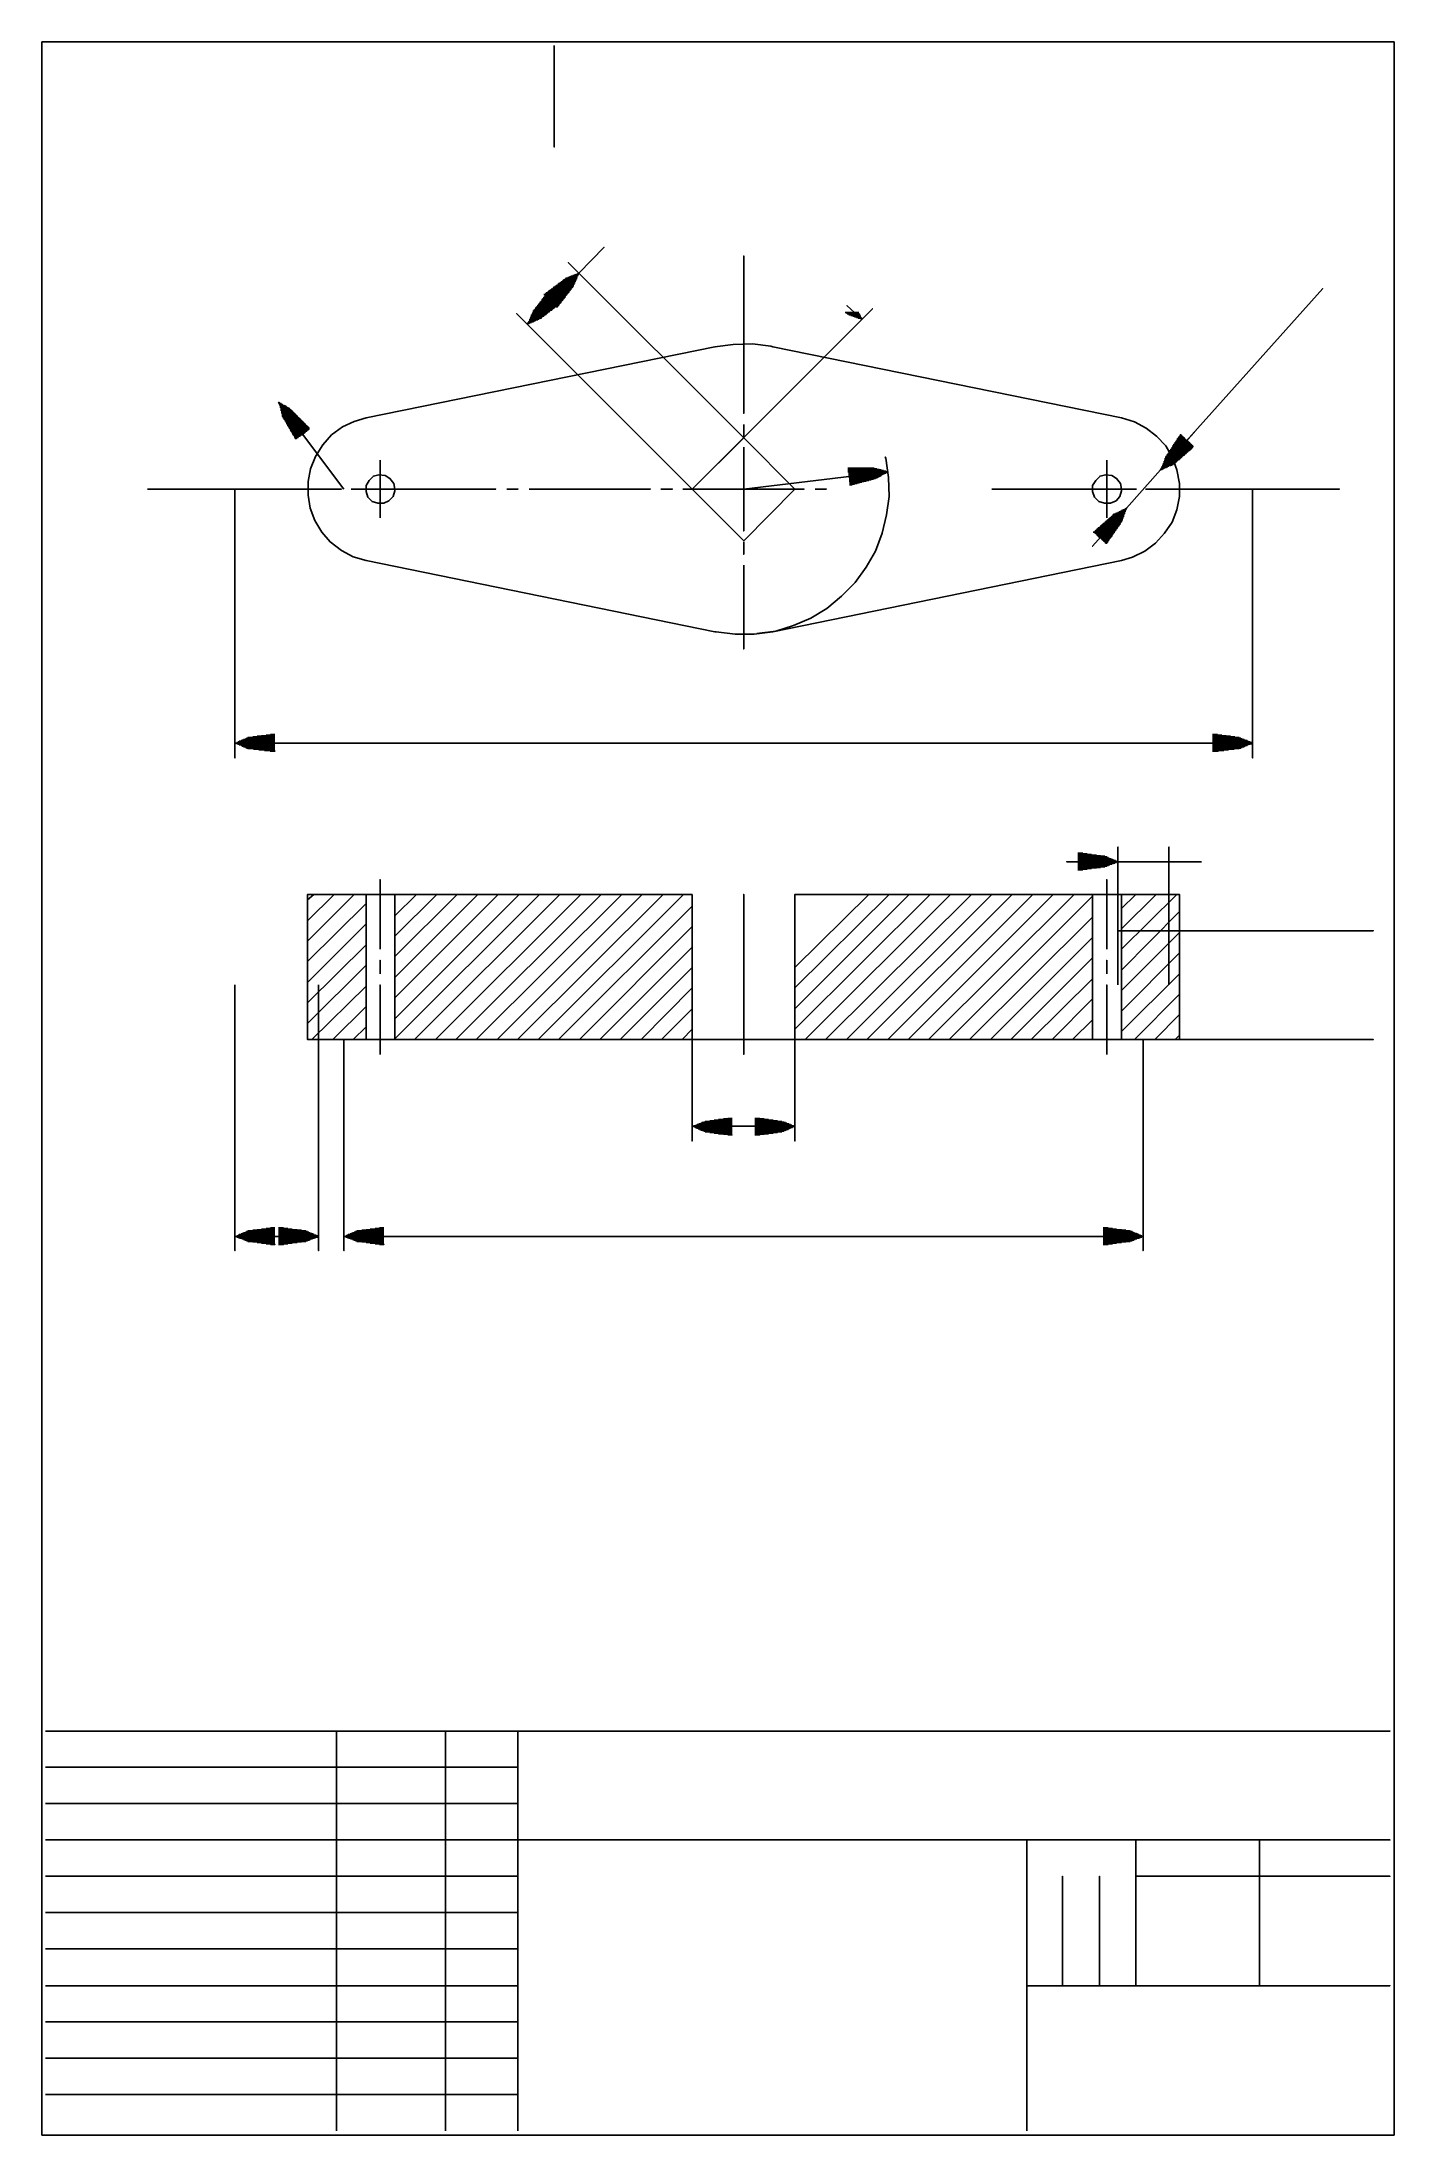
# Model space of a CAD drawing. Extents: x 20 to 206, y 5 to 293.
import ezdxf

# ---------------------------------------------------------------- set-up
doc = ezdxf.new("R2010")
doc.units = 0

msp = doc.modelspace()

# ---------------------------------------------------------------- linework, layer by layer
at = {"layer": 'P00000'}
msp.add_lwpolyline([(168.571332, 241.384658), (170.349324, 240.791994), (168.571332, 241.384658)], dxfattribs=at)
at = {"layer": 'P00001'}
msp.add_lwpolyline([(170.349324, 240.791994), (171.958001, 239.945329), (170.349324, 240.791994)], dxfattribs=at)
at = {"layer": 'P00002'}
msp.add_lwpolyline([(171.958001, 239.945329), (173.397329, 238.844659), (171.958001, 239.945329)], dxfattribs=at)
at = {"layer": 'P00003'}
msp.add_lwpolyline([(173.397329, 238.844659), (174.667332, 237.489994), (173.397329, 238.844659)], dxfattribs=at)
at = {"layer": 'P00004'}
msp.add_lwpolyline([(174.667332, 237.489994), (175.598659, 235.881328), (174.667332, 237.489994)], dxfattribs=at)
at = {"layer": 'P00005'}
msp.add_lwpolyline([(175.598659, 235.881328), (176.191334, 234.187993), (175.598659, 235.881328)], dxfattribs=at)
at = {"layer": 'P00006'}
msp.add_lwpolyline([(176.191334, 234.187993), (176.529998, 232.325327), (176.191334, 234.187993)], dxfattribs=at)
at = {"layer": 'P00007'}
msp.add_lwpolyline([(176.529998, 232.325327), (176.529998, 230.547329), (176.529998, 232.325327)], dxfattribs=at)
at = {"layer": 'P00008'}
msp.add_lwpolyline([(176.529998, 230.547329), (176.191334, 228.684658), (176.529998, 230.547329)], dxfattribs=at)
at = {"layer": 'P00009'}
msp.add_lwpolyline([(176.191334, 228.684658), (175.513996, 226.991329), (176.191334, 228.684658)], dxfattribs=at)
at = {"layer": 'P00010'}
msp.add_lwpolyline([(175.513996, 226.991329), (174.497994, 225.467326), (175.513996, 226.991329)], dxfattribs=at)
at = {"layer": 'P00011'}
msp.add_lwpolyline([(174.497994, 225.467326), (173.227992, 224.112661), (174.497994, 225.467326)], dxfattribs=at)
at = {"layer": 'P00012'}
msp.add_lwpolyline([(173.227992, 224.112661), (171.788664, 223.011996), (173.227992, 224.112661)], dxfattribs=at)
at = {"layer": 'P00013'}
msp.add_lwpolyline([(171.788664, 223.011996), (170.095335, 222.165326), (171.788664, 223.011996)], dxfattribs=at)
at = {"layer": 'P00014'}
msp.add_lwpolyline([(170.095335, 222.165326), (168.571332, 221.741994), (170.095335, 222.165326)], dxfattribs=at)
at = {"layer": 'P00015'}
msp.add_lwpolyline([(120.565326, 251.121327), (168.571332, 241.384658), (120.565326, 251.121327)], dxfattribs=at)
at = {"layer": 'P00016'}
msp.add_lwpolyline([(168.571332, 221.741994), (120.565326, 211.920662), (168.571332, 221.741994)], dxfattribs=at)
at = {"layer": 'P00017'}
msp.add_lwpolyline([(112.60666, 211.920662), (64.600665, 221.741994), (112.60666, 211.920662)], dxfattribs=at)
at = {"layer": 'P00018'}
msp.add_lwpolyline([(112.60666, 251.121327), (115.146665, 251.459996), (112.60666, 251.121327)], dxfattribs=at)
at = {"layer": 'P00019'}
msp.add_lwpolyline([(115.146665, 251.459996), (117.771332, 251.544659), (115.146665, 251.459996)], dxfattribs=at)
at = {"layer": 'P00020'}
msp.add_lwpolyline([(117.771332, 251.544659), (120.311326, 251.205995), (117.771332, 251.544659)], dxfattribs=at)
at = {"layer": 'P00021'}
msp.add_lwpolyline([(120.311326, 251.205995), (120.565326, 251.121327), (120.311326, 251.205995)], dxfattribs=at)
at = {"layer": 'P00022'}
msp.add_lwpolyline([(68.579998, 231.563326), (68.410666, 232.325327), (68.579998, 231.563326)], dxfattribs=at)
at = {"layer": 'P00023'}
msp.add_lwpolyline([(68.410666, 232.325327), (67.902665, 233.00266), (68.410666, 232.325327)], dxfattribs=at)
at = {"layer": 'P00024'}
msp.add_lwpolyline([(67.902665, 233.00266), (67.225332, 233.425992), (67.902665, 233.00266)], dxfattribs=at)
at = {"layer": 'P00025'}
msp.add_lwpolyline([(67.225332, 233.425992), (66.378663, 233.510661), (67.225332, 233.425992)], dxfattribs=at)
at = {"layer": 'P00026'}
msp.add_lwpolyline([(66.378663, 233.510661), (65.616667, 233.341329), (66.378663, 233.510661)], dxfattribs=at)
at = {"layer": 'P00027'}
msp.add_lwpolyline([(65.616667, 233.341329), (65.023997, 232.748659), (65.616667, 233.341329)], dxfattribs=at)
at = {"layer": 'P00028'}
msp.add_lwpolyline([(65.023997, 232.748659), (64.600665, 232.071327), (65.023997, 232.748659)], dxfattribs=at)
at = {"layer": 'P00029'}
msp.add_lwpolyline([(64.600665, 232.071327), (64.600665, 231.224662), (64.600665, 232.071327)], dxfattribs=at)
at = {"layer": 'P00030'}
msp.add_lwpolyline([(64.600665, 231.224662), (64.854665, 230.462661), (64.600665, 231.224662)], dxfattribs=at)
at = {"layer": 'P00031'}
msp.add_lwpolyline([(64.854665, 230.462661), (65.447329, 229.869991), (64.854665, 230.462661)], dxfattribs=at)
at = {"layer": 'P00032'}
msp.add_lwpolyline([(65.447329, 229.869991), (66.209331, 229.615996), (65.447329, 229.869991)], dxfattribs=at)
at = {"layer": 'P00033'}
msp.add_lwpolyline([(66.209331, 229.615996), (67.056001, 229.615996), (66.209331, 229.615996)], dxfattribs=at)
at = {"layer": 'P00034'}
msp.add_lwpolyline([(67.056001, 229.615996), (67.733333, 229.95466), (67.056001, 229.615996)], dxfattribs=at)
at = {"layer": 'P00035'}
msp.add_lwpolyline([(67.733333, 229.95466), (68.325997, 230.547329), (67.733333, 229.95466)], dxfattribs=at)
at = {"layer": 'P00036'}
msp.add_lwpolyline([(68.325997, 230.547329), (68.579998, 231.309325), (68.325997, 230.547329)], dxfattribs=at)
at = {"layer": 'P00037'}
msp.add_lwpolyline([(68.579998, 231.309325), (68.579998, 231.563326), (68.579998, 231.309325)], dxfattribs=at)
at = {"layer": 'P00038'}
msp.add_lwpolyline([(168.571332, 231.563326), (168.401995, 232.325327), (168.571332, 231.563326)], dxfattribs=at)
at = {"layer": 'P00039'}
msp.add_lwpolyline([(168.401995, 232.325327), (167.893994, 233.00266), (168.401995, 232.325327)], dxfattribs=at)
at = {"layer": 'P00040'}
msp.add_lwpolyline([(167.893994, 233.00266), (167.216667, 233.425992), (167.893994, 233.00266)], dxfattribs=at)
at = {"layer": 'P00041'}
msp.add_lwpolyline([(167.216667, 233.425992), (166.369991, 233.510661), (167.216667, 233.425992)], dxfattribs=at)
at = {"layer": 'P00042'}
msp.add_lwpolyline([(166.369991, 233.510661), (165.608001, 233.341329), (166.369991, 233.510661)], dxfattribs=at)
at = {"layer": 'P00043'}
msp.add_lwpolyline([(165.608001, 233.341329), (165.015326, 232.748659), (165.608001, 233.341329)], dxfattribs=at)
at = {"layer": 'P00044'}
msp.add_lwpolyline([(165.015326, 232.748659), (164.591999, 232.071327), (165.015326, 232.748659)], dxfattribs=at)
at = {"layer": 'P00045'}
msp.add_lwpolyline([(164.591999, 232.071327), (164.591999, 231.224662), (164.591999, 232.071327)], dxfattribs=at)
at = {"layer": 'P00046'}
msp.add_lwpolyline([(164.591999, 231.224662), (164.846, 230.462661), (164.591999, 231.224662)], dxfattribs=at)
at = {"layer": 'P00047'}
msp.add_lwpolyline([(164.846, 230.462661), (165.438664, 229.869991), (164.846, 230.462661)], dxfattribs=at)
at = {"layer": 'P00048'}
msp.add_lwpolyline([(165.438664, 229.869991), (166.200665, 229.615996), (165.438664, 229.869991)], dxfattribs=at)
at = {"layer": 'P00049'}
msp.add_lwpolyline([(166.200665, 229.615996), (167.047329, 229.615996), (166.200665, 229.615996)], dxfattribs=at)
at = {"layer": 'P00050'}
msp.add_lwpolyline([(167.047329, 229.615996), (167.809331, 229.95466), (167.047329, 229.615996)], dxfattribs=at)
at = {"layer": 'P00051'}
msp.add_lwpolyline([(167.809331, 229.95466), (168.317332, 230.547329), (167.809331, 229.95466)], dxfattribs=at)
at = {"layer": 'P00052'}
msp.add_lwpolyline([(168.317332, 230.547329), (168.571332, 231.309325), (168.317332, 230.547329)], dxfattribs=at)
at = {"layer": 'P00053'}
msp.add_lwpolyline([(168.571332, 231.309325), (168.571332, 231.563326), (168.571332, 231.309325)], dxfattribs=at)
at = {"layer": 'P00054'}
msp.add_lwpolyline([(64.600665, 241.384658), (112.60666, 251.121327), (64.600665, 241.384658)], dxfattribs=at)
at = {"layer": 'P00055'}
msp.add_lwpolyline([(120.565326, 211.920662), (118.025332, 211.581993), (120.565326, 211.920662)], dxfattribs=at)
at = {"layer": 'P00056'}
msp.add_lwpolyline([(118.025332, 211.581993), (115.400665, 211.581993), (118.025332, 211.581993)], dxfattribs=at)
at = {"layer": 'P00057'}
msp.add_lwpolyline([(115.400665, 211.581993), (112.775997, 211.920662), (115.400665, 211.581993)], dxfattribs=at)
at = {"layer": 'P00058'}
msp.add_lwpolyline([(112.775997, 211.920662), (112.60666, 211.920662), (112.775997, 211.920662)], dxfattribs=at)
at = {"layer": 'P00059'}
msp.add_lwpolyline([(64.600665, 221.741994), (62.822667, 222.249995), (64.600665, 221.741994)], dxfattribs=at)
at = {"layer": 'P00060'}
msp.add_lwpolyline([(62.822667, 222.249995), (61.213996, 223.096659), (62.822667, 222.249995)], dxfattribs=at)
at = {"layer": 'P00061'}
msp.add_lwpolyline([(61.213996, 223.096659), (59.689999, 224.281993), (61.213996, 223.096659)], dxfattribs=at)
at = {"layer": 'P00062'}
msp.add_lwpolyline([(59.689999, 224.281993), (58.504665, 225.636658), (59.689999, 224.281993)], dxfattribs=at)
at = {"layer": 'P00063'}
msp.add_lwpolyline([(58.504665, 225.636658), (57.573332, 227.245329), (58.504665, 225.636658)], dxfattribs=at)
at = {"layer": 'P00064'}
msp.add_lwpolyline([(57.573332, 227.245329), (56.896, 228.938658), (57.573332, 227.245329)], dxfattribs=at)
at = {"layer": 'P00065'}
msp.add_lwpolyline([(56.896, 228.938658), (56.641999, 230.716661), (56.896, 228.938658)], dxfattribs=at)
at = {"layer": 'P00066'}
msp.add_lwpolyline([(56.641999, 230.716661), (56.641999, 232.579328), (56.641999, 230.716661)], dxfattribs=at)
at = {"layer": 'P00067'}
msp.add_lwpolyline([(56.641999, 232.579328), (56.980663, 234.357325), (56.641999, 232.579328)], dxfattribs=at)
at = {"layer": 'P00068'}
msp.add_lwpolyline([(56.980663, 234.357325), (57.658001, 236.05066), (56.980663, 234.357325)], dxfattribs=at)
at = {"layer": 'P00069'}
msp.add_lwpolyline([(57.658001, 236.05066), (58.673997, 237.659325), (57.658001, 236.05066)], dxfattribs=at)
at = {"layer": 'P00070'}
msp.add_lwpolyline([(58.673997, 237.659325), (59.859331, 239.013996), (58.673997, 237.659325)], dxfattribs=at)
at = {"layer": 'P00071'}
msp.add_lwpolyline([(59.859331, 239.013996), (61.383333, 240.114661), (59.859331, 239.013996)], dxfattribs=at)
at = {"layer": 'P00072'}
msp.add_lwpolyline([(61.383333, 240.114661), (62.991999, 240.876662), (61.383333, 240.114661)], dxfattribs=at)
at = {"layer": 'P00073'}
msp.add_lwpolyline([(62.991999, 240.876662), (64.600665, 241.384658), (62.991999, 240.876662)], dxfattribs=at)
at = {"layer": 'P00074'}
msp.add_lwpolyline([(116.585993, 224.45133), (109.474003, 231.563326), (116.585993, 224.45133)], dxfattribs=at)
at = {"layer": 'P00075'}
msp.add_lwpolyline([(123.613331, 231.563326), (116.585993, 224.45133), (123.613331, 231.563326)], dxfattribs=at)
at = {"layer": 'P00076'}
msp.add_lwpolyline([(116.585993, 238.590658), (123.613331, 231.563326), (116.585993, 238.590658)], dxfattribs=at)
at = {"layer": 'P00077'}
msp.add_lwpolyline([(109.474003, 231.563326), (116.585993, 238.590658), (109.474003, 231.563326)], dxfattribs=at)
at = {"layer": 'P00078'}
msp.add_lwpolyline([(62.568667, 231.563326), (66.548, 231.563326), (62.568667, 231.563326)], dxfattribs=at)
at = {"layer": 'P00079'}
msp.add_lwpolyline([(70.527333, 231.563326), (66.548, 231.563326), (70.527333, 231.563326)], dxfattribs=at)
at = {"layer": 'P00080'}
msp.add_lwpolyline([(66.548, 227.583993), (66.548, 231.563326), (66.548, 227.583993)], dxfattribs=at)
at = {"layer": 'P00081'}
msp.add_lwpolyline([(66.548, 235.542659), (66.548, 231.563326), (66.548, 235.542659)], dxfattribs=at)
at = {"layer": 'P00082'}
msp.add_lwpolyline([(162.559996, 231.563326), (166.539329, 231.563326), (162.559996, 231.563326)], dxfattribs=at)
at = {"layer": 'P00083'}
msp.add_lwpolyline([(170.603325, 231.563326), (166.539329, 231.563326), (170.603325, 231.563326)], dxfattribs=at)
at = {"layer": 'P00084'}
msp.add_lwpolyline([(166.539329, 227.583993), (166.539329, 231.563326), (166.539329, 227.583993)], dxfattribs=at)
at = {"layer": 'P00085'}
msp.add_lwpolyline([(166.539329, 235.542659), (166.539329, 231.563326), (166.539329, 235.542659)], dxfattribs=at)
at = {"layer": 'P00086'}
msp.add_lwpolyline([(116.585993, 253.57666), (116.585993, 241.977327), (116.585993, 253.57666)], dxfattribs=at)
at = {"layer": 'P00087'}
msp.add_lwpolyline([(116.585993, 240.453325), (116.585993, 238.844659), (116.585993, 240.453325)], dxfattribs=at)
at = {"layer": 'P00088'}
msp.add_lwpolyline([(116.585993, 237.320662), (116.585993, 225.805995), (116.585993, 237.320662)], dxfattribs=at)
at = {"layer": 'P00089'}
msp.add_lwpolyline([(116.585993, 224.281993), (116.585993, 222.588658), (116.585993, 224.281993)], dxfattribs=at)
at = {"layer": 'P00090'}
msp.add_lwpolyline([(116.585993, 221.064661), (116.585993, 209.549995), (116.585993, 221.064661)], dxfattribs=at)
at = {"layer": 'P00091'}
msp.add_lwpolyline([(44.534666, 231.563326), (61.213996, 231.563326), (44.534666, 231.563326)], dxfattribs=at)
at = {"layer": 'P00092'}
msp.add_lwpolyline([(62.737999, 231.563326), (64.261996, 231.563326), (62.737999, 231.563326)], dxfattribs=at)
at = {"layer": 'P00093'}
msp.add_lwpolyline([(65.785998, 231.563326), (82.465331, 231.563326), (65.785998, 231.563326)], dxfattribs=at)
at = {"layer": 'P00094'}
msp.add_lwpolyline([(83.989334, 231.563326), (85.513331, 231.563326), (83.989334, 231.563326)], dxfattribs=at)
at = {"layer": 'P00095'}
msp.add_lwpolyline([(87.037334, 231.563326), (103.716667, 231.563326), (87.037334, 231.563326)], dxfattribs=at)
at = {"layer": 'P00096'}
msp.add_lwpolyline([(105.155995, 231.563326), (106.764661, 231.563326), (105.155995, 231.563326)], dxfattribs=at)
at = {"layer": 'P00097'}
msp.add_lwpolyline([(108.204, 231.563326), (124.883333, 231.563326), (108.204, 231.563326)], dxfattribs=at)
at = {"layer": 'P00098'}
msp.add_lwpolyline([(126.407325, 231.563326), (127.931328, 231.563326), (126.407325, 231.563326)], dxfattribs=at)
at = {"layer": 'P00099'}
msp.add_lwpolyline([(150.70666, 231.563326), (167.385993, 231.563326), (150.70666, 231.563326)], dxfattribs=at)
at = {"layer": 'P00100'}
msp.add_lwpolyline([(168.825332, 231.563326), (170.433998, 231.563326), (168.825332, 231.563326)], dxfattribs=at)
at = {"layer": 'P00101'}
msp.add_lwpolyline([(171.873327, 231.563326), (188.55266, 231.563326), (171.873327, 231.563326)], dxfattribs=at)
at = {"layer": 'P00102'}
msp.add_lwpolyline([(34.543999, 231.563326), (46.566667, 231.563326), (34.543999, 231.563326)], dxfattribs=at)
at = {"layer": 'P00103'}
msp.add_lwpolyline([(186.60532, 231.563326), (198.543329, 231.563326), (186.60532, 231.563326)], dxfattribs=at)
at = {"layer": 'P00104'}
msp.add_lwpolyline([(46.566667, 231.563326), (46.566667, 194.563996), (46.566667, 231.563326)], dxfattribs=at)
at = {"layer": 'P00105'}
msp.add_lwpolyline([(186.60532, 231.563326), (186.60532, 194.563996), (186.60532, 231.563326)], dxfattribs=at)
at = {"layer": 'P00106'}
msp.add_lwpolyline([(173.90533, 234.187993), (196.257336, 259.164661), (173.90533, 234.187993)], dxfattribs=at)
at = {"layer": 'P00107'}
msp.add_lwpolyline([(109.474003, 231.563326), (85.343999, 255.693326), (109.474003, 231.563326)], dxfattribs=at)
at = {"layer": 'P00108'}
msp.add_lwpolyline([(93.895335, 261.281328), (97.366667, 264.837326), (93.895335, 261.281328)], dxfattribs=at)
at = {"layer": 'P00109'}
msp.add_lwpolyline([(116.585993, 238.590658), (92.455995, 262.720659), (116.585993, 238.590658)], dxfattribs=at)
at = {"layer": 'P00110'}
msp.add_lwpolyline([(132.841999, 254.931328), (130.809996, 256.793994), (132.841999, 254.931328)], dxfattribs=at)
at = {"layer": 'P00111'}
msp.add_lwpolyline([(109.474003, 231.563326), (134.281328, 256.370659), (109.474003, 231.563326)], dxfattribs=at)
at = {"layer": 'P00112'}
msp.add_lwpolyline([(116.585993, 251.544659), (116.585993, 263.651992), (116.585993, 251.544659)], dxfattribs=at)
at = {"layer": 'P00113'}
msp.add_lwpolyline([(118.363996, 211.666661), (120.988664, 212.005325), (118.363996, 211.666661)], dxfattribs=at)
at = {"layer": 'P00114'}
msp.add_lwpolyline([(120.988664, 212.005325), (123.443994, 212.767326), (120.988664, 212.005325)], dxfattribs=at)
at = {"layer": 'P00115'}
msp.add_lwpolyline([(123.443994, 212.767326), (125.814661, 213.783328), (123.443994, 212.767326)], dxfattribs=at)
at = {"layer": 'P00116'}
msp.add_lwpolyline([(125.814661, 213.783328), (128.016002, 215.137993), (125.814661, 213.783328)], dxfattribs=at)
at = {"layer": 'P00117'}
msp.add_lwpolyline([(128.016002, 215.137993), (130.047994, 216.831328), (128.016002, 215.137993)], dxfattribs=at)
at = {"layer": 'P00118'}
msp.add_lwpolyline([(130.047994, 216.831328), (131.910661, 218.693994), (130.047994, 216.831328)], dxfattribs=at)
at = {"layer": 'P00119'}
msp.add_lwpolyline([(131.910661, 218.693994), (133.434663, 220.810661), (131.910661, 218.693994)], dxfattribs=at)
at = {"layer": 'P00120'}
msp.add_lwpolyline([(133.434663, 220.810661), (134.704665, 223.011996), (133.434663, 220.810661)], dxfattribs=at)
at = {"layer": 'P00121'}
msp.add_lwpolyline([(134.704665, 223.011996), (135.635993, 225.467326), (134.704665, 223.011996)], dxfattribs=at)
at = {"layer": 'P00122'}
msp.add_lwpolyline([(135.635993, 225.467326), (136.228668, 228.007325), (135.635993, 225.467326)], dxfattribs=at)
at = {"layer": 'P00123'}
msp.add_lwpolyline([(136.228668, 228.007325), (136.567332, 230.547329), (136.228668, 228.007325)], dxfattribs=at)
at = {"layer": 'P00124'}
msp.add_lwpolyline([(136.567332, 230.547329), (136.482668, 233.171992), (136.567332, 230.547329)], dxfattribs=at)
at = {"layer": 'P00125'}
msp.add_lwpolyline([(136.482668, 233.171992), (136.143994, 235.796659), (136.482668, 233.171992)], dxfattribs=at)
at = {"layer": 'P00126'}
msp.add_lwpolyline([(136.143994, 235.796659), (136.059331, 235.965991), (136.143994, 235.796659)], dxfattribs=at)
at = {"layer": 'P00127'}
msp.add_lwpolyline([(51.477333, 197.781328), (52.069997, 197.781328)], dxfattribs=at)
at = {"layer": 'P00128'}
msp.add_lwpolyline([(50.884663, 197.696665), (52.069997, 197.696665)], dxfattribs=at)
at = {"layer": 'P00129'}
msp.add_lwpolyline([(50.207331, 197.611991), (52.069997, 197.611991)], dxfattribs=at)
at = {"layer": 'P00130'}
msp.add_lwpolyline([(49.614666, 197.527327), (52.069997, 197.527327)], dxfattribs=at)
at = {"layer": 'P00131'}
msp.add_lwpolyline([(49.021997, 197.442664), (52.069997, 197.442664)], dxfattribs=at)
at = {"layer": 'P00132'}
msp.add_lwpolyline([(48.344664, 197.35799), (52.069997, 197.35799)], dxfattribs=at)
at = {"layer": 'P00133'}
msp.add_lwpolyline([(48.175332, 197.273327), (52.069997, 197.273327)], dxfattribs=at)
at = {"layer": 'P00134'}
msp.add_lwpolyline([(48.006001, 197.188664), (52.069997, 197.188664)], dxfattribs=at)
at = {"layer": 'P00135'}
msp.add_lwpolyline([(47.752, 197.10399), (52.069997, 197.10399)], dxfattribs=at)
at = {"layer": 'P00136'}
msp.add_lwpolyline([(47.582663, 197.019326), (52.069997, 197.019326)], dxfattribs=at)
at = {"layer": 'P00137'}
msp.add_lwpolyline([(47.413331, 196.934663), (52.069997, 196.934663)], dxfattribs=at)
at = {"layer": 'P00138'}
msp.add_lwpolyline([(47.159331, 196.849989), (52.069997, 196.849989)], dxfattribs=at)
at = {"layer": 'P00139'}
msp.add_lwpolyline([(46.989999, 196.765326), (52.069997, 196.765326)], dxfattribs=at)
at = {"layer": 'P00140'}
msp.add_lwpolyline([(46.820667, 196.680663), (52.069997, 196.680663)], dxfattribs=at)
at = {"layer": 'P00141'}
msp.add_lwpolyline([(46.566667, 196.596), (52.069997, 196.596)], dxfattribs=at)
at = {"layer": 'P00142'}
msp.add_lwpolyline([(46.820667, 196.511326), (52.069997, 196.511326)], dxfattribs=at)
at = {"layer": 'P00143'}
msp.add_lwpolyline([(46.989999, 196.426662), (52.069997, 196.426662)], dxfattribs=at)
at = {"layer": 'P00144'}
msp.add_lwpolyline([(47.159331, 196.341999), (52.069997, 196.341999)], dxfattribs=at)
at = {"layer": 'P00145'}
msp.add_lwpolyline([(47.413331, 196.257325), (52.069997, 196.257325)], dxfattribs=at)
at = {"layer": 'P00146'}
msp.add_lwpolyline([(47.582663, 196.172662), (52.069997, 196.172662)], dxfattribs=at)
at = {"layer": 'P00147'}
msp.add_lwpolyline([(47.752, 196.087999), (52.069997, 196.087999)], dxfattribs=at)
at = {"layer": 'P00148'}
msp.add_lwpolyline([(48.006001, 196.003325), (52.069997, 196.003325)], dxfattribs=at)
at = {"layer": 'P00149'}
msp.add_lwpolyline([(48.175332, 195.918661), (52.069997, 195.918661)], dxfattribs=at)
at = {"layer": 'P00150'}
msp.add_lwpolyline([(48.344664, 195.833998), (52.069997, 195.833998)], dxfattribs=at)
at = {"layer": 'P00151'}
msp.add_lwpolyline([(49.106666, 195.749324), (52.069997, 195.749324)], dxfattribs=at)
at = {"layer": 'P00152'}
msp.add_lwpolyline([(49.868667, 195.664661), (52.069997, 195.664661)], dxfattribs=at)
at = {"layer": 'P00153'}
msp.add_lwpolyline([(50.630668, 195.579998), (52.069997, 195.579998)], dxfattribs=at)
at = {"layer": 'P00154'}
msp.add_lwpolyline([(51.392664, 195.495324), (52.069997, 195.495324), (51.392664, 195.495324)], dxfattribs=at)
at = {"layer": 'P00155'}
msp.add_lwpolyline([(46.566667, 196.596), (51.562001, 197.273327), (46.566667, 196.596)], dxfattribs=at)
at = {"layer": 'P00156'}
msp.add_lwpolyline([(51.562001, 197.273327), (51.054, 196.596), (51.562001, 197.273327)], dxfattribs=at)
at = {"layer": 'P00157'}
msp.add_lwpolyline([(51.054, 196.596), (51.562001, 195.918661), (51.054, 196.596)], dxfattribs=at)
at = {"layer": 'P00158'}
msp.add_lwpolyline([(51.562001, 195.918661), (46.566667, 196.596), (51.562001, 195.918661)], dxfattribs=at)
at = {"layer": 'P00159'}
msp.add_lwpolyline([(50.969332, 197.188664), (51.562001, 197.188664)], dxfattribs=at)
at = {"layer": 'P00160'}
msp.add_lwpolyline([(50.376668, 197.10399), (51.477333, 197.10399)], dxfattribs=at)
at = {"layer": 'P00161'}
msp.add_lwpolyline([(49.69933, 197.019326), (51.392664, 197.019326)], dxfattribs=at)
at = {"layer": 'P00162'}
msp.add_lwpolyline([(49.106666, 196.934663), (51.308001, 196.934663)], dxfattribs=at)
at = {"layer": 'P00163'}
msp.add_lwpolyline([(48.514002, 196.849989), (51.308001, 196.849989)], dxfattribs=at)
at = {"layer": 'P00164'}
msp.add_lwpolyline([(47.836663, 196.765326), (51.223332, 196.765326)], dxfattribs=at)
at = {"layer": 'P00165'}
msp.add_lwpolyline([(47.243999, 196.680663), (51.138664, 196.680663), (47.243999, 196.680663)], dxfattribs=at)
at = {"layer": 'P00166'}
msp.add_lwpolyline([(46.566667, 196.596), (51.054, 196.596)], dxfattribs=at)
at = {"layer": 'P00167'}
msp.add_lwpolyline([(47.243999, 196.511326), (51.138664, 196.511326)], dxfattribs=at)
at = {"layer": 'P00168'}
msp.add_lwpolyline([(47.836663, 196.426662), (51.223332, 196.426662)], dxfattribs=at)
at = {"layer": 'P00169'}
msp.add_lwpolyline([(48.514002, 196.341999), (51.308001, 196.341999)], dxfattribs=at)
at = {"layer": 'P00170'}
msp.add_lwpolyline([(49.106666, 196.257325), (51.308001, 196.257325)], dxfattribs=at)
at = {"layer": 'P00171'}
msp.add_lwpolyline([(49.69933, 196.172662), (51.392664, 196.172662)], dxfattribs=at)
at = {"layer": 'P00172'}
msp.add_lwpolyline([(50.376668, 196.087999), (51.477333, 196.087999)], dxfattribs=at)
at = {"layer": 'P00173'}
msp.add_lwpolyline([(50.969332, 196.003325), (51.562001, 196.003325), (50.969332, 196.003325)], dxfattribs=at)
at = {"layer": 'P00174'}
msp.add_lwpolyline([(181.101995, 197.781328), (181.779322, 197.781328)], dxfattribs=at)
at = {"layer": 'P00175'}
msp.add_lwpolyline([(181.101995, 197.696665), (182.371986, 197.696665)], dxfattribs=at)
at = {"layer": 'P00176'}
msp.add_lwpolyline([(181.101995, 197.611991), (182.964672, 197.611991)], dxfattribs=at)
at = {"layer": 'P00177'}
msp.add_lwpolyline([(181.101995, 197.527327), (183.557336, 197.527327)], dxfattribs=at)
at = {"layer": 'P00178'}
msp.add_lwpolyline([(181.101995, 197.442664), (184.15, 197.442664)], dxfattribs=at)
at = {"layer": 'P00179'}
msp.add_lwpolyline([(181.101995, 197.35799), (184.742664, 197.35799)], dxfattribs=at)
at = {"layer": 'P00180'}
msp.add_lwpolyline([(181.101995, 197.273327), (184.996654, 197.273327)], dxfattribs=at)
at = {"layer": 'P00181'}
msp.add_lwpolyline([(181.101995, 197.188664), (185.166002, 197.188664)], dxfattribs=at)
at = {"layer": 'P00182'}
msp.add_lwpolyline([(181.101995, 197.10399), (185.419991, 197.10399)], dxfattribs=at)
at = {"layer": 'P00183'}
msp.add_lwpolyline([(181.101995, 197.019326), (185.589339, 197.019326)], dxfattribs=at)
at = {"layer": 'P00184'}
msp.add_lwpolyline([(181.101995, 196.934663), (185.843329, 196.934663)], dxfattribs=at)
at = {"layer": 'P00185'}
msp.add_lwpolyline([(181.101995, 196.849989), (186.012655, 196.849989)], dxfattribs=at)
at = {"layer": 'P00186'}
msp.add_lwpolyline([(181.101995, 196.765326), (186.266667, 196.765326)], dxfattribs=at)
at = {"layer": 'P00187'}
msp.add_lwpolyline([(181.101995, 196.680663), (186.435993, 196.680663)], dxfattribs=at)
at = {"layer": 'P00188'}
msp.add_lwpolyline([(181.101995, 196.596), (186.60532, 196.596)], dxfattribs=at)
at = {"layer": 'P00189'}
msp.add_lwpolyline([(181.101995, 196.511326), (186.435993, 196.511326)], dxfattribs=at)
at = {"layer": 'P00190'}
msp.add_lwpolyline([(181.101995, 196.426662), (186.266667, 196.426662)], dxfattribs=at)
at = {"layer": 'P00191'}
msp.add_lwpolyline([(181.101995, 196.341999), (186.012655, 196.341999)], dxfattribs=at)
at = {"layer": 'P00192'}
msp.add_lwpolyline([(181.101995, 196.257325), (185.843329, 196.257325)], dxfattribs=at)
at = {"layer": 'P00193'}
msp.add_lwpolyline([(181.101995, 196.172662), (185.589339, 196.172662)], dxfattribs=at)
at = {"layer": 'P00194'}
msp.add_lwpolyline([(181.101995, 196.087999), (185.419991, 196.087999)], dxfattribs=at)
at = {"layer": 'P00195'}
msp.add_lwpolyline([(181.101995, 196.003325), (185.166002, 196.003325)], dxfattribs=at)
at = {"layer": 'P00196'}
msp.add_lwpolyline([(181.101995, 195.918661), (184.996654, 195.918661)], dxfattribs=at)
at = {"layer": 'P00197'}
msp.add_lwpolyline([(181.101995, 195.833998), (184.742664, 195.833998)], dxfattribs=at)
at = {"layer": 'P00198'}
msp.add_lwpolyline([(181.101995, 195.749324), (184.065337, 195.749324)], dxfattribs=at)
at = {"layer": 'P00199'}
msp.add_lwpolyline([(181.101995, 195.664661), (183.303325, 195.664661)], dxfattribs=at)
at = {"layer": 'P00200'}
msp.add_lwpolyline([(181.101995, 195.579998), (182.625997, 195.579998)], dxfattribs=at)
at = {"layer": 'P00201'}
msp.add_lwpolyline([(181.101995, 195.495324), (181.863985, 195.495324), (181.101995, 195.495324)], dxfattribs=at)
at = {"layer": 'P00202'}
msp.add_lwpolyline([(186.60532, 196.596), (181.525332, 195.918661), (186.60532, 196.596)], dxfattribs=at)
at = {"layer": 'P00203'}
msp.add_lwpolyline([(181.525332, 195.918661), (182.033333, 196.596), (181.525332, 195.918661)], dxfattribs=at)
at = {"layer": 'P00204'}
msp.add_lwpolyline([(182.033333, 196.596), (181.525332, 197.273327), (182.033333, 196.596)], dxfattribs=at)
at = {"layer": 'P00205'}
msp.add_lwpolyline([(181.525332, 197.273327), (186.60532, 196.596), (181.525332, 197.273327)], dxfattribs=at)
at = {"layer": 'P00206'}
msp.add_lwpolyline([(182.033333, 196.596), (186.60532, 196.596)], dxfattribs=at)
at = {"layer": 'P00207'}
msp.add_lwpolyline([(182.033333, 196.511326), (186.012655, 196.511326)], dxfattribs=at)
at = {"layer": 'P00208'}
msp.add_lwpolyline([(181.94867, 196.426662), (185.335328, 196.426662)], dxfattribs=at)
at = {"layer": 'P00209'}
msp.add_lwpolyline([(181.863985, 196.341999), (184.742664, 196.341999)], dxfattribs=at)
at = {"layer": 'P00210'}
msp.add_lwpolyline([(181.779322, 196.257325), (184.065337, 196.257325)], dxfattribs=at)
at = {"layer": 'P00211'}
msp.add_lwpolyline([(181.779322, 196.172662), (183.472673, 196.172662)], dxfattribs=at)
at = {"layer": 'P00212'}
msp.add_lwpolyline([(181.694659, 196.087999), (182.795324, 196.087999)], dxfattribs=at)
at = {"layer": 'P00213'}
msp.add_lwpolyline([(181.609996, 196.003325), (182.20266, 196.003325), (181.609996, 196.003325)], dxfattribs=at)
at = {"layer": 'P00214'}
msp.add_lwpolyline([(181.609996, 197.188664), (182.20266, 197.188664)], dxfattribs=at)
at = {"layer": 'P00215'}
msp.add_lwpolyline([(181.694659, 197.10399), (182.795324, 197.10399)], dxfattribs=at)
at = {"layer": 'P00216'}
msp.add_lwpolyline([(181.779322, 197.019326), (183.472673, 197.019326)], dxfattribs=at)
at = {"layer": 'P00217'}
msp.add_lwpolyline([(181.779322, 196.934663), (184.065337, 196.934663)], dxfattribs=at)
at = {"layer": 'P00218'}
msp.add_lwpolyline([(181.863985, 196.849989), (184.742664, 196.849989)], dxfattribs=at)
at = {"layer": 'P00219'}
msp.add_lwpolyline([(181.94867, 196.765326), (185.335328, 196.765326)], dxfattribs=at)
at = {"layer": 'P00220'}
msp.add_lwpolyline([(182.033333, 196.680663), (186.012655, 196.680663), (182.033333, 196.680663)], dxfattribs=at)
at = {"layer": 'P00221'}
msp.add_lwpolyline([(46.566667, 196.596), (186.60532, 196.596), (46.566667, 196.596)], dxfattribs=at)
at = {"layer": 'P00222'}
msp.add_lwpolyline([(52.662666, 243.416661), (52.747335, 243.416661)], dxfattribs=at)
at = {"layer": 'P00223'}
msp.add_lwpolyline([(52.662666, 243.331993), (52.916667, 243.331993)], dxfattribs=at)
at = {"layer": 'P00224'}
msp.add_lwpolyline([(52.662666, 243.247329), (53.085998, 243.247329)], dxfattribs=at)
at = {"layer": 'P00225'}
msp.add_lwpolyline([(52.662666, 243.162661), (53.170667, 243.162661)], dxfattribs=at)
at = {"layer": 'P00226'}
msp.add_lwpolyline([(52.747335, 243.077992), (53.339999, 243.077992)], dxfattribs=at)
at = {"layer": 'P00227'}
msp.add_lwpolyline([(52.747335, 242.993329), (53.509331, 242.993329)], dxfattribs=at)
at = {"layer": 'P00228'}
msp.add_lwpolyline([(52.747335, 242.90866), (53.678668, 242.90866)], dxfattribs=at)
at = {"layer": 'P00229'}
msp.add_lwpolyline([(52.747335, 242.823992), (53.763331, 242.823992)], dxfattribs=at)
at = {"layer": 'P00230'}
msp.add_lwpolyline([(52.831998, 242.739329), (53.932663, 242.739329)], dxfattribs=at)
at = {"layer": 'P00231'}
msp.add_lwpolyline([(52.831998, 242.65466), (54.102, 242.65466)], dxfattribs=at)
at = {"layer": 'P00232'}
msp.add_lwpolyline([(52.831998, 242.569991), (54.186663, 242.569991)], dxfattribs=at)
at = {"layer": 'P00233'}
msp.add_lwpolyline([(52.831998, 242.485328), (54.271332, 242.485328)], dxfattribs=at)
at = {"layer": 'P00234'}
msp.add_lwpolyline([(52.831998, 242.40066), (54.356001, 242.40066)], dxfattribs=at)
at = {"layer": 'P00235'}
msp.add_lwpolyline([(52.916667, 242.315991), (54.440664, 242.315991)], dxfattribs=at)
at = {"layer": 'P00236'}
msp.add_lwpolyline([(52.916667, 242.231328), (54.525332, 242.231328)], dxfattribs=at)
at = {"layer": 'P00237'}
msp.add_lwpolyline([(52.916667, 242.146659), (54.610001, 242.146659)], dxfattribs=at)
at = {"layer": 'P00238'}
msp.add_lwpolyline([(52.916667, 242.061996), (54.694664, 242.061996)], dxfattribs=at)
at = {"layer": 'P00239'}
msp.add_lwpolyline([(53.00133, 241.977327), (54.779333, 241.977327)], dxfattribs=at)
at = {"layer": 'P00240'}
msp.add_lwpolyline([(53.00133, 241.892659), (54.863996, 241.892659)], dxfattribs=at)
at = {"layer": 'P00241'}
msp.add_lwpolyline([(53.00133, 241.807995), (54.948665, 241.807995)], dxfattribs=at)
at = {"layer": 'P00242'}
msp.add_lwpolyline([(53.00133, 241.723327), (55.033333, 241.723327)], dxfattribs=at)
at = {"layer": 'P00243'}
msp.add_lwpolyline([(53.00133, 241.638658), (55.117997, 241.638658)], dxfattribs=at)
at = {"layer": 'P00244'}
msp.add_lwpolyline([(53.085998, 241.553995), (55.202665, 241.553995)], dxfattribs=at)
at = {"layer": 'P00245'}
msp.add_lwpolyline([(53.170667, 241.469326), (55.287334, 241.469326)], dxfattribs=at)
at = {"layer": 'P00246'}
msp.add_lwpolyline([(53.170667, 241.384658), (55.371997, 241.384658)], dxfattribs=at)
at = {"layer": 'P00247'}
msp.add_lwpolyline([(53.25533, 241.299995), (55.456666, 241.299995)], dxfattribs=at)
at = {"layer": 'P00248'}
msp.add_lwpolyline([(53.25533, 241.215326), (55.541334, 241.215326)], dxfattribs=at)
at = {"layer": 'P00249'}
msp.add_lwpolyline([(53.339999, 241.130663), (55.625997, 241.130663)], dxfattribs=at)
at = {"layer": 'P00250'}
msp.add_lwpolyline([(53.424668, 241.045994), (55.710666, 241.045994)], dxfattribs=at)
at = {"layer": 'P00251'}
msp.add_lwpolyline([(53.424668, 240.961326), (55.795335, 240.961326)], dxfattribs=at)
at = {"layer": 'P00252'}
msp.add_lwpolyline([(53.509331, 240.876662), (55.879998, 240.876662)], dxfattribs=at)
at = {"layer": 'P00253'}
msp.add_lwpolyline([(53.509331, 240.791994), (55.964666, 240.791994)], dxfattribs=at)
at = {"layer": 'P00254'}
msp.add_lwpolyline([(53.593999, 240.707325), (56.04933, 240.707325)], dxfattribs=at)
at = {"layer": 'P00255'}
msp.add_lwpolyline([(53.593999, 240.622662), (56.133998, 240.622662)], dxfattribs=at)
at = {"layer": 'P00256'}
msp.add_lwpolyline([(53.678668, 240.537993), (56.218667, 240.537993)], dxfattribs=at)
at = {"layer": 'P00257'}
msp.add_lwpolyline([(53.763331, 240.453325), (56.30333, 240.453325)], dxfattribs=at)
at = {"layer": 'P00258'}
msp.add_lwpolyline([(53.763331, 240.368661), (56.387999, 240.368661)], dxfattribs=at)
at = {"layer": 'P00259'}
msp.add_lwpolyline([(53.848, 240.283993), (56.472667, 240.283993)], dxfattribs=at)
at = {"layer": 'P00260'}
msp.add_lwpolyline([(53.848, 240.199324), (56.557331, 240.199324)], dxfattribs=at)
at = {"layer": 'P00261'}
msp.add_lwpolyline([(53.932663, 240.114661), (56.641999, 240.114661)], dxfattribs=at)
at = {"layer": 'P00262'}
msp.add_lwpolyline([(53.932663, 240.029992), (56.726668, 240.029992)], dxfattribs=at)
at = {"layer": 'P00263'}
msp.add_lwpolyline([(54.017332, 239.945329), (56.811331, 239.945329)], dxfattribs=at)
at = {"layer": 'P00264'}
msp.add_lwpolyline([(54.102, 239.860661), (56.811331, 239.860661)], dxfattribs=at)
at = {"layer": 'P00265'}
msp.add_lwpolyline([(54.102, 239.775992), (56.726668, 239.775992)], dxfattribs=at)
at = {"layer": 'P00266'}
msp.add_lwpolyline([(54.186663, 239.691329), (56.641999, 239.691329)], dxfattribs=at)
at = {"layer": 'P00267'}
msp.add_lwpolyline([(54.186663, 239.60666), (56.557331, 239.60666)], dxfattribs=at)
at = {"layer": 'P00268'}
msp.add_lwpolyline([(54.271332, 239.521992), (56.472667, 239.521992)], dxfattribs=at)
at = {"layer": 'P00269'}
msp.add_lwpolyline([(54.356001, 239.437328), (56.30333, 239.437328)], dxfattribs=at)
at = {"layer": 'P00270'}
msp.add_lwpolyline([(54.356001, 239.35266), (56.218667, 239.35266)], dxfattribs=at)
at = {"layer": 'P00271'}
msp.add_lwpolyline([(54.440664, 239.267991), (56.133998, 239.267991)], dxfattribs=at)
at = {"layer": 'P00272'}
msp.add_lwpolyline([(54.440664, 239.183328), (56.04933, 239.183328)], dxfattribs=at)
at = {"layer": 'P00273'}
msp.add_lwpolyline([(54.525332, 239.098659), (55.879998, 239.098659)], dxfattribs=at)
at = {"layer": 'P00274'}
msp.add_lwpolyline([(54.525332, 239.013996), (55.795335, 239.013996)], dxfattribs=at)
at = {"layer": 'P00275'}
msp.add_lwpolyline([(54.610001, 238.929328), (55.625997, 238.929328)], dxfattribs=at)
at = {"layer": 'P00276'}
msp.add_lwpolyline([(54.694664, 238.844659), (55.541334, 238.844659)], dxfattribs=at)
at = {"layer": 'P00277'}
msp.add_lwpolyline([(54.694664, 238.759996), (55.371997, 238.759996)], dxfattribs=at)
at = {"layer": 'P00278'}
msp.add_lwpolyline([(54.779333, 238.675327), (55.287334, 238.675327)], dxfattribs=at)
at = {"layer": 'P00279'}
msp.add_lwpolyline([(54.779333, 238.590658), (55.117997, 238.590658)], dxfattribs=at)
at = {"layer": 'P00280'}
msp.add_lwpolyline([(54.863996, 238.505995), (55.033333, 238.505995), (54.863996, 238.505995)], dxfattribs=at)
at = {"layer": 'P00281'}
msp.add_lwpolyline([(52.577998, 243.501325), (56.04933, 239.945329), (52.577998, 243.501325)], dxfattribs=at)
at = {"layer": 'P00282'}
msp.add_lwpolyline([(56.04933, 239.945329), (55.287334, 239.945329), (56.04933, 239.945329)], dxfattribs=at)
at = {"layer": 'P00283'}
msp.add_lwpolyline([(55.287334, 239.945329), (55.033333, 239.098659), (55.287334, 239.945329)], dxfattribs=at)
at = {"layer": 'P00284'}
msp.add_lwpolyline([(55.033333, 239.098659), (52.577998, 243.501325), (55.033333, 239.098659)], dxfattribs=at)
at = {"layer": 'P00285'}
msp.add_lwpolyline([(52.916667, 243.077992), (53.00133, 243.077992), (53.085998, 242.993329), (53.170667, 242.90866), (53.25533, 242.823992)], dxfattribs=at)
at = {"layer": 'P00286'}
msp.add_lwpolyline([(53.170667, 242.739329), (53.339999, 242.739329)], dxfattribs=at)
at = {"layer": 'P00287'}
msp.add_lwpolyline([(53.25533, 242.65466), (53.424668, 242.65466)], dxfattribs=at)
at = {"layer": 'P00288'}
msp.add_lwpolyline([(53.339999, 242.569991), (53.509331, 242.569991)], dxfattribs=at)
at = {"layer": 'P00289'}
msp.add_lwpolyline([(53.424668, 242.485328), (53.593999, 242.485328)], dxfattribs=at)
at = {"layer": 'P00290'}
msp.add_lwpolyline([(53.424668, 242.40066), (53.678668, 242.40066)], dxfattribs=at)
at = {"layer": 'P00291'}
msp.add_lwpolyline([(53.509331, 242.315991), (53.763331, 242.315991)], dxfattribs=at)
at = {"layer": 'P00292'}
msp.add_lwpolyline([(53.593999, 242.231328), (53.848, 242.231328)], dxfattribs=at)
at = {"layer": 'P00293'}
msp.add_lwpolyline([(53.678668, 242.146659), (53.932663, 242.146659)], dxfattribs=at)
at = {"layer": 'P00294'}
msp.add_lwpolyline([(53.678668, 242.061996), (54.017332, 242.061996)], dxfattribs=at)
at = {"layer": 'P00295'}
msp.add_lwpolyline([(53.763331, 241.977327), (54.102, 241.977327)], dxfattribs=at)
at = {"layer": 'P00296'}
msp.add_lwpolyline([(53.848, 241.892659), (54.186663, 241.892659)], dxfattribs=at)
at = {"layer": 'P00297'}
msp.add_lwpolyline([(53.932663, 241.807995), (54.271332, 241.807995)], dxfattribs=at)
at = {"layer": 'P00298'}
msp.add_lwpolyline([(53.932663, 241.723327), (54.356001, 241.723327)], dxfattribs=at)
at = {"layer": 'P00299'}
msp.add_lwpolyline([(54.017332, 241.638658), (54.440664, 241.638658)], dxfattribs=at)
at = {"layer": 'P00300'}
msp.add_lwpolyline([(54.102, 241.553995), (54.525332, 241.553995)], dxfattribs=at)
at = {"layer": 'P00301'}
msp.add_lwpolyline([(54.186663, 241.469326), (54.610001, 241.469326)], dxfattribs=at)
at = {"layer": 'P00302'}
msp.add_lwpolyline([(54.271332, 241.384658), (54.694664, 241.384658)], dxfattribs=at)
at = {"layer": 'P00303'}
msp.add_lwpolyline([(54.271332, 241.299995), (54.779333, 241.299995)], dxfattribs=at)
at = {"layer": 'P00304'}
msp.add_lwpolyline([(54.356001, 241.215326), (54.863996, 241.215326)], dxfattribs=at)
at = {"layer": 'P00305'}
msp.add_lwpolyline([(54.440664, 241.130663), (54.948665, 241.130663)], dxfattribs=at)
at = {"layer": 'P00306'}
msp.add_lwpolyline([(54.525332, 241.045994), (55.033333, 241.045994)], dxfattribs=at)
at = {"layer": 'P00307'}
msp.add_lwpolyline([(54.525332, 240.961326), (55.117997, 240.961326)], dxfattribs=at)
at = {"layer": 'P00308'}
msp.add_lwpolyline([(54.610001, 240.876662), (55.202665, 240.876662)], dxfattribs=at)
at = {"layer": 'P00309'}
msp.add_lwpolyline([(54.694664, 240.791994), (55.287334, 240.791994)], dxfattribs=at)
at = {"layer": 'P00310'}
msp.add_lwpolyline([(54.779333, 240.707325), (55.371997, 240.707325)], dxfattribs=at)
at = {"layer": 'P00311'}
msp.add_lwpolyline([(54.779333, 240.622662), (55.456666, 240.622662)], dxfattribs=at)
at = {"layer": 'P00312'}
msp.add_lwpolyline([(54.863996, 240.537993), (55.541334, 240.537993)], dxfattribs=at)
at = {"layer": 'P00313'}
msp.add_lwpolyline([(54.948665, 240.453325), (55.625997, 240.453325)], dxfattribs=at)
at = {"layer": 'P00314'}
msp.add_lwpolyline([(55.033333, 240.368661), (55.710666, 240.368661)], dxfattribs=at)
at = {"layer": 'P00315'}
msp.add_lwpolyline([(55.033333, 240.283993), (55.795335, 240.283993)], dxfattribs=at)
at = {"layer": 'P00316'}
msp.add_lwpolyline([(55.117997, 240.199324), (55.879998, 240.199324)], dxfattribs=at)
at = {"layer": 'P00317'}
msp.add_lwpolyline([(55.202665, 240.114661), (55.964666, 240.114661)], dxfattribs=at)
at = {"layer": 'P00318'}
msp.add_lwpolyline([(55.287334, 240.029992), (56.04933, 240.029992), (55.287334, 240.029992)], dxfattribs=at)
at = {"layer": 'P00319'}
msp.add_lwpolyline([(52.747335, 243.247329), (52.831998, 243.247329), (52.916667, 243.162661)], dxfattribs=at)
at = {"layer": 'P00320'}
msp.add_lwpolyline([(52.831998, 243.077992), (52.916667, 243.077992), (53.00133, 242.993329)], dxfattribs=at)
at = {"layer": 'P00321'}
msp.add_lwpolyline([(52.916667, 242.90866), (53.085998, 242.90866)], dxfattribs=at)
at = {"layer": 'P00322'}
msp.add_lwpolyline([(53.00133, 242.823992), (53.170667, 242.823992)], dxfattribs=at)
at = {"layer": 'P00323'}
msp.add_lwpolyline([(53.085998, 242.739329), (53.170667, 242.739329)], dxfattribs=at)
at = {"layer": 'P00324'}
msp.add_lwpolyline([(53.085998, 242.65466), (53.25533, 242.65466)], dxfattribs=at)
at = {"layer": 'P00325'}
msp.add_lwpolyline([(53.170667, 242.569991), (53.339999, 242.569991)], dxfattribs=at)
at = {"layer": 'P00326'}
msp.add_lwpolyline([(53.170667, 242.485328), (53.424668, 242.485328)], dxfattribs=at)
at = {"layer": 'P00327'}
msp.add_lwpolyline([(53.25533, 242.40066), (53.424668, 242.40066)], dxfattribs=at)
at = {"layer": 'P00328'}
msp.add_lwpolyline([(53.25533, 242.315991), (53.509331, 242.315991)], dxfattribs=at)
at = {"layer": 'P00329'}
msp.add_lwpolyline([(53.339999, 242.231328), (53.593999, 242.231328)], dxfattribs=at)
at = {"layer": 'P00330'}
msp.add_lwpolyline([(53.339999, 242.146659), (53.678668, 242.146659)], dxfattribs=at)
at = {"layer": 'P00331'}
msp.add_lwpolyline([(53.424668, 242.061996), (53.678668, 242.061996)], dxfattribs=at)
at = {"layer": 'P00332'}
msp.add_lwpolyline([(53.509331, 241.977327), (53.763331, 241.977327)], dxfattribs=at)
at = {"layer": 'P00333'}
msp.add_lwpolyline([(53.509331, 241.892659), (53.848, 241.892659)], dxfattribs=at)
at = {"layer": 'P00334'}
msp.add_lwpolyline([(53.593999, 241.807995), (53.932663, 241.807995)], dxfattribs=at)
at = {"layer": 'P00335'}
msp.add_lwpolyline([(53.593999, 241.723327), (53.932663, 241.723327)], dxfattribs=at)
at = {"layer": 'P00336'}
msp.add_lwpolyline([(53.678668, 241.638658), (54.017332, 241.638658)], dxfattribs=at)
at = {"layer": 'P00337'}
msp.add_lwpolyline([(53.678668, 241.553995), (54.102, 241.553995)], dxfattribs=at)
at = {"layer": 'P00338'}
msp.add_lwpolyline([(53.763331, 241.469326), (54.186663, 241.469326)], dxfattribs=at)
at = {"layer": 'P00339'}
msp.add_lwpolyline([(53.763331, 241.384658), (54.271332, 241.384658)], dxfattribs=at)
at = {"layer": 'P00340'}
msp.add_lwpolyline([(53.848, 241.299995), (54.271332, 241.299995)], dxfattribs=at)
at = {"layer": 'P00341'}
msp.add_lwpolyline([(53.932663, 241.215326), (54.356001, 241.215326)], dxfattribs=at)
at = {"layer": 'P00342'}
msp.add_lwpolyline([(53.932663, 241.130663), (54.440664, 241.130663)], dxfattribs=at)
at = {"layer": 'P00343'}
msp.add_lwpolyline([(54.017332, 241.045994), (54.525332, 241.045994)], dxfattribs=at)
at = {"layer": 'P00344'}
msp.add_lwpolyline([(54.017332, 240.961326), (54.525332, 240.961326)], dxfattribs=at)
at = {"layer": 'P00345'}
msp.add_lwpolyline([(54.102, 240.876662), (54.610001, 240.876662)], dxfattribs=at)
at = {"layer": 'P00346'}
msp.add_lwpolyline([(54.102, 240.791994), (54.694664, 240.791994)], dxfattribs=at)
at = {"layer": 'P00347'}
msp.add_lwpolyline([(54.186663, 240.707325), (54.779333, 240.707325)], dxfattribs=at)
at = {"layer": 'P00348'}
msp.add_lwpolyline([(54.186663, 240.622662), (54.779333, 240.622662)], dxfattribs=at)
at = {"layer": 'P00349'}
msp.add_lwpolyline([(54.271332, 240.537993), (54.863996, 240.537993)], dxfattribs=at)
at = {"layer": 'P00350'}
msp.add_lwpolyline([(54.356001, 240.453325), (54.948665, 240.453325)], dxfattribs=at)
at = {"layer": 'P00351'}
msp.add_lwpolyline([(54.356001, 240.368661), (55.033333, 240.368661)], dxfattribs=at)
at = {"layer": 'P00352'}
msp.add_lwpolyline([(54.440664, 240.283993), (55.033333, 240.283993)], dxfattribs=at)
at = {"layer": 'P00353'}
msp.add_lwpolyline([(54.440664, 240.199324), (55.117997, 240.199324)], dxfattribs=at)
at = {"layer": 'P00354'}
msp.add_lwpolyline([(54.525332, 240.114661), (55.202665, 240.114661)], dxfattribs=at)
at = {"layer": 'P00355'}
msp.add_lwpolyline([(54.525332, 240.029992), (55.287334, 240.029992)], dxfattribs=at)
at = {"layer": 'P00356'}
msp.add_lwpolyline([(54.610001, 239.945329), (55.287334, 239.945329)], dxfattribs=at)
at = {"layer": 'P00357'}
msp.add_lwpolyline([(54.610001, 239.860661), (55.287334, 239.860661)], dxfattribs=at)
at = {"layer": 'P00358'}
msp.add_lwpolyline([(54.694664, 239.775992), (55.287334, 239.775992)], dxfattribs=at)
at = {"layer": 'P00359'}
msp.add_lwpolyline([(54.779333, 239.691329), (55.287334, 239.691329)], dxfattribs=at)
at = {"layer": 'P00360'}
msp.add_lwpolyline([(54.779333, 239.60666), (55.202665, 239.60666)], dxfattribs=at)
at = {"layer": 'P00361'}
msp.add_lwpolyline([(54.863996, 239.521992), (55.202665, 239.521992)], dxfattribs=at)
at = {"layer": 'P00362'}
msp.add_lwpolyline([(54.863996, 239.437328), (55.202665, 239.437328)], dxfattribs=at)
at = {"layer": 'P00363'}
msp.add_lwpolyline([(54.948665, 239.35266), (55.117997, 239.35266)], dxfattribs=at)
at = {"layer": 'P00364'}
msp.add_lwpolyline([(54.948665, 239.267991), (55.117997, 239.267991)], dxfattribs=at)
at = {"layer": 'P00365'}
msp.add_lwpolyline([(55.033333, 239.183328), (55.117997, 239.183328), (55.033333, 239.183328)], dxfattribs=at)
at = {"layer": 'P00366'}
msp.add_lwpolyline([(61.552665, 231.563326), (52.577998, 243.501325), (61.552665, 231.563326)], dxfattribs=at)
at = {"layer": 'P00367'}
msp.add_lwpolyline([(169.079333, 228.853995), (169.248659, 228.853995)], dxfattribs=at)
at = {"layer": 'P00368'}
msp.add_lwpolyline([(168.909996, 228.769326), (169.248659, 228.769326)], dxfattribs=at)
at = {"layer": 'P00369'}
msp.add_lwpolyline([(168.740658, 228.684658), (169.163996, 228.684658)], dxfattribs=at)
at = {"layer": 'P00370'}
msp.add_lwpolyline([(168.571332, 228.599995), (169.163996, 228.599995)], dxfattribs=at)
at = {"layer": 'P00371'}
msp.add_lwpolyline([(168.401995, 228.515326), (169.163996, 228.515326)], dxfattribs=at)
at = {"layer": 'P00372'}
msp.add_lwpolyline([(168.232658, 228.430663), (169.079333, 228.430663)], dxfattribs=at)
at = {"layer": 'P00373'}
msp.add_lwpolyline([(168.063331, 228.345994), (169.079333, 228.345994)], dxfattribs=at)
at = {"layer": 'P00374'}
msp.add_lwpolyline([(167.893994, 228.261326), (169.079333, 228.261326)], dxfattribs=at)
at = {"layer": 'P00375'}
msp.add_lwpolyline([(167.724668, 228.176662), (168.994659, 228.176662)], dxfattribs=at)
at = {"layer": 'P00376'}
msp.add_lwpolyline([(167.470667, 228.091994), (168.994659, 228.091994)], dxfattribs=at)
at = {"layer": 'P00377'}
msp.add_lwpolyline([(167.385993, 228.007325), (168.909996, 228.007325)], dxfattribs=at)
at = {"layer": 'P00378'}
msp.add_lwpolyline([(167.30133, 227.922662), (168.909996, 227.922662)], dxfattribs=at)
at = {"layer": 'P00379'}
msp.add_lwpolyline([(167.216667, 227.837993), (168.909996, 227.837993)], dxfattribs=at)
at = {"layer": 'P00380'}
msp.add_lwpolyline([(167.131993, 227.753325), (168.825332, 227.753325)], dxfattribs=at)
at = {"layer": 'P00381'}
msp.add_lwpolyline([(167.047329, 227.668661), (168.825332, 227.668661)], dxfattribs=at)
at = {"layer": 'P00382'}
msp.add_lwpolyline([(166.962666, 227.583993), (168.825332, 227.583993)], dxfattribs=at)
at = {"layer": 'P00383'}
msp.add_lwpolyline([(166.877992, 227.49933), (168.740658, 227.49933)], dxfattribs=at)
at = {"layer": 'P00384'}
msp.add_lwpolyline([(166.708666, 227.414661), (168.740658, 227.414661)], dxfattribs=at)
at = {"layer": 'P00385'}
msp.add_lwpolyline([(166.623992, 227.329992), (168.740658, 227.329992)], dxfattribs=at)
at = {"layer": 'P00386'}
msp.add_lwpolyline([(166.539329, 227.245329), (168.655995, 227.245329)], dxfattribs=at)
at = {"layer": 'P00387'}
msp.add_lwpolyline([(166.454665, 227.160661), (168.655995, 227.160661)], dxfattribs=at)
at = {"layer": 'P00388'}
msp.add_lwpolyline([(166.369991, 227.075992), (168.571332, 227.075992)], dxfattribs=at)
at = {"layer": 'P00389'}
msp.add_lwpolyline([(166.285328, 226.991329), (168.571332, 226.991329)], dxfattribs=at)
at = {"layer": 'P00390'}
msp.add_lwpolyline([(166.200665, 226.90666), (168.486658, 226.90666)], dxfattribs=at)
at = {"layer": 'P00391'}
msp.add_lwpolyline([(166.031328, 226.821992), (168.401995, 226.821992)], dxfattribs=at)
at = {"layer": 'P00392'}
msp.add_lwpolyline([(165.946665, 226.737328), (168.401995, 226.737328)], dxfattribs=at)
at = {"layer": 'P00393'}
msp.add_lwpolyline([(165.862001, 226.65266), (168.317332, 226.65266)], dxfattribs=at)
at = {"layer": 'P00394'}
msp.add_lwpolyline([(165.777327, 226.567991), (168.232658, 226.567991)], dxfattribs=at)
at = {"layer": 'P00395'}
msp.add_lwpolyline([(165.692664, 226.483328), (168.232658, 226.483328)], dxfattribs=at)
at = {"layer": 'P00396'}
msp.add_lwpolyline([(165.608001, 226.398659), (168.147994, 226.398659)], dxfattribs=at)
at = {"layer": 'P00397'}
msp.add_lwpolyline([(165.523327, 226.313996), (168.063331, 226.313996)], dxfattribs=at)
at = {"layer": 'P00398'}
msp.add_lwpolyline([(165.354, 226.229328), (168.063331, 226.229328)], dxfattribs=at)
at = {"layer": 'P00399'}
msp.add_lwpolyline([(165.269326, 226.144659), (167.978668, 226.144659)], dxfattribs=at)
at = {"layer": 'P00400'}
msp.add_lwpolyline([(165.184663, 226.059996), (167.893994, 226.059996)], dxfattribs=at)
at = {"layer": 'P00401'}
msp.add_lwpolyline([(165.1, 225.975327), (167.809331, 225.975327)], dxfattribs=at)
at = {"layer": 'P00402'}
msp.add_lwpolyline([(165.015326, 225.890658), (167.809331, 225.890658)], dxfattribs=at)
at = {"layer": 'P00403'}
msp.add_lwpolyline([(164.930663, 225.805995), (167.724668, 225.805995)], dxfattribs=at)
at = {"layer": 'P00404'}
msp.add_lwpolyline([(164.846, 225.721327), (167.639994, 225.721327)], dxfattribs=at)
at = {"layer": 'P00405'}
msp.add_lwpolyline([(164.676662, 225.636658), (167.639994, 225.636658)], dxfattribs=at)
at = {"layer": 'P00406'}
msp.add_lwpolyline([(164.846, 225.551995), (167.55533, 225.551995)], dxfattribs=at)
at = {"layer": 'P00407'}
msp.add_lwpolyline([(164.930663, 225.467326), (167.470667, 225.467326)], dxfattribs=at)
at = {"layer": 'P00408'}
msp.add_lwpolyline([(165.015326, 225.382663), (167.470667, 225.382663)], dxfattribs=at)
at = {"layer": 'P00409'}
msp.add_lwpolyline([(165.1, 225.297994), (167.385993, 225.297994)], dxfattribs=at)
at = {"layer": 'P00410'}
msp.add_lwpolyline([(165.184663, 225.213326), (167.30133, 225.213326)], dxfattribs=at)
at = {"layer": 'P00411'}
msp.add_lwpolyline([(165.269326, 225.128663), (167.30133, 225.128663)], dxfattribs=at)
at = {"layer": 'P00412'}
msp.add_lwpolyline([(165.354, 225.043994), (167.216667, 225.043994)], dxfattribs=at)
at = {"layer": 'P00413'}
msp.add_lwpolyline([(165.438664, 224.959325), (167.131993, 224.959325)], dxfattribs=at)
at = {"layer": 'P00414'}
msp.add_lwpolyline([(165.523327, 224.874662), (167.047329, 224.874662)], dxfattribs=at)
at = {"layer": 'P00415'}
msp.add_lwpolyline([(165.692664, 224.789994), (167.047329, 224.789994)], dxfattribs=at)
at = {"layer": 'P00416'}
msp.add_lwpolyline([(165.777327, 224.705325), (166.962666, 224.705325)], dxfattribs=at)
at = {"layer": 'P00417'}
msp.add_lwpolyline([(165.862001, 224.620662), (166.877992, 224.620662)], dxfattribs=at)
at = {"layer": 'P00418'}
msp.add_lwpolyline([(165.946665, 224.535993), (166.877992, 224.535993)], dxfattribs=at)
at = {"layer": 'P00419'}
msp.add_lwpolyline([(166.031328, 224.45133), (166.793329, 224.45133)], dxfattribs=at)
at = {"layer": 'P00420'}
msp.add_lwpolyline([(166.115991, 224.366661), (166.708666, 224.366661)], dxfattribs=at)
at = {"layer": 'P00421'}
msp.add_lwpolyline([(166.200665, 224.281993), (166.708666, 224.281993)], dxfattribs=at)
at = {"layer": 'P00422'}
msp.add_lwpolyline([(166.285328, 224.197329), (166.623992, 224.197329)], dxfattribs=at)
at = {"layer": 'P00423'}
msp.add_lwpolyline([(166.369991, 224.112661), (166.539329, 224.112661), (166.369991, 224.112661)], dxfattribs=at)
at = {"layer": 'P00424'}
msp.add_lwpolyline([(169.248659, 228.938658), (165.438664, 225.636658), (169.248659, 228.938658)], dxfattribs=at)
at = {"layer": 'P00425'}
msp.add_lwpolyline([(165.438664, 225.636658), (166.200665, 225.551995), (165.438664, 225.636658)], dxfattribs=at)
at = {"layer": 'P00426'}
msp.add_lwpolyline([(166.200665, 225.551995), (166.369991, 224.789994), (166.200665, 225.551995)], dxfattribs=at)
at = {"layer": 'P00427'}
msp.add_lwpolyline([(166.369991, 224.789994), (169.248659, 228.938658), (166.369991, 224.789994)], dxfattribs=at)
at = {"layer": 'P00428'}
msp.add_lwpolyline([(169.248659, 228.938658), (164.591999, 223.689329), (169.248659, 228.938658)], dxfattribs=at)
at = {"layer": 'P00429'}
msp.add_lwpolyline([(169.163996, 228.853995), (169.248659, 228.853995)], dxfattribs=at)
at = {"layer": 'P00430'}
msp.add_lwpolyline([(169.079333, 228.769326), (169.163996, 228.769326)], dxfattribs=at)
at = {"layer": 'P00431'}
msp.add_lwpolyline([(168.994659, 228.684658), (169.079333, 228.684658)], dxfattribs=at)
at = {"layer": 'P00432'}
msp.add_lwpolyline([(168.909996, 228.599995), (168.994659, 228.599995)], dxfattribs=at)
at = {"layer": 'P00433'}
msp.add_lwpolyline([(168.825332, 228.515326), (168.909996, 228.515326)], dxfattribs=at)
at = {"layer": 'P00434'}
msp.add_lwpolyline([(168.740658, 228.430663), (168.825332, 228.430663)], dxfattribs=at)
at = {"layer": 'P00435'}
msp.add_lwpolyline([(168.571332, 228.345994), (168.740658, 228.345994)], dxfattribs=at)
at = {"layer": 'P00436'}
msp.add_lwpolyline([(168.486658, 228.261326), (168.655995, 228.261326)], dxfattribs=at)
at = {"layer": 'P00437'}
msp.add_lwpolyline([(168.401995, 228.176662), (168.571332, 228.176662)], dxfattribs=at)
at = {"layer": 'P00438'}
msp.add_lwpolyline([(168.317332, 228.091994), (168.486658, 228.091994)], dxfattribs=at)
at = {"layer": 'P00439'}
msp.add_lwpolyline([(168.232658, 228.007325), (168.486658, 228.007325)], dxfattribs=at)
at = {"layer": 'P00440'}
msp.add_lwpolyline([(168.147994, 227.922662), (168.401995, 227.922662)], dxfattribs=at)
at = {"layer": 'P00441'}
msp.add_lwpolyline([(167.978668, 227.837993), (168.317332, 227.837993)], dxfattribs=at)
at = {"layer": 'P00442'}
msp.add_lwpolyline([(167.893994, 227.753325), (168.232658, 227.753325)], dxfattribs=at)
at = {"layer": 'P00443'}
msp.add_lwpolyline([(167.809331, 227.668661), (168.147994, 227.668661)], dxfattribs=at)
at = {"layer": 'P00444'}
msp.add_lwpolyline([(167.724668, 227.583993), (168.063331, 227.583993)], dxfattribs=at)
at = {"layer": 'P00445'}
msp.add_lwpolyline([(167.639994, 227.49933), (167.978668, 227.49933)], dxfattribs=at)
at = {"layer": 'P00446'}
msp.add_lwpolyline([(167.55533, 227.414661), (167.893994, 227.414661)], dxfattribs=at)
at = {"layer": 'P00447'}
msp.add_lwpolyline([(167.470667, 227.329992), (167.809331, 227.329992)], dxfattribs=at)
at = {"layer": 'P00448'}
msp.add_lwpolyline([(167.30133, 227.245329), (167.724668, 227.245329)], dxfattribs=at)
at = {"layer": 'P00449'}
msp.add_lwpolyline([(167.216667, 227.160661), (167.724668, 227.160661)], dxfattribs=at)
at = {"layer": 'P00450'}
msp.add_lwpolyline([(167.131993, 227.075992), (167.639994, 227.075992)], dxfattribs=at)
at = {"layer": 'P00451'}
msp.add_lwpolyline([(167.047329, 226.991329), (167.55533, 226.991329)], dxfattribs=at)
at = {"layer": 'P00452'}
msp.add_lwpolyline([(166.962666, 226.90666), (167.470667, 226.90666)], dxfattribs=at)
at = {"layer": 'P00453'}
msp.add_lwpolyline([(166.877992, 226.821992), (167.385993, 226.821992)], dxfattribs=at)
at = {"layer": 'P00454'}
msp.add_lwpolyline([(166.708666, 226.737328), (167.30133, 226.737328)], dxfattribs=at)
at = {"layer": 'P00455'}
msp.add_lwpolyline([(166.623992, 226.65266), (167.216667, 226.65266)], dxfattribs=at)
at = {"layer": 'P00456'}
msp.add_lwpolyline([(166.539329, 226.567991), (167.131993, 226.567991)], dxfattribs=at)
at = {"layer": 'P00457'}
msp.add_lwpolyline([(166.454665, 226.483328), (167.047329, 226.483328)], dxfattribs=at)
at = {"layer": 'P00458'}
msp.add_lwpolyline([(166.369991, 226.398659), (166.962666, 226.398659)], dxfattribs=at)
at = {"layer": 'P00459'}
msp.add_lwpolyline([(166.285328, 226.313996), (166.962666, 226.313996)], dxfattribs=at)
at = {"layer": 'P00460'}
msp.add_lwpolyline([(166.200665, 226.229328), (166.877992, 226.229328)], dxfattribs=at)
at = {"layer": 'P00461'}
msp.add_lwpolyline([(166.031328, 226.144659), (166.793329, 226.144659)], dxfattribs=at)
at = {"layer": 'P00462'}
msp.add_lwpolyline([(165.946665, 226.059996), (166.708666, 226.059996)], dxfattribs=at)
at = {"layer": 'P00463'}
msp.add_lwpolyline([(165.862001, 225.975327), (166.623992, 225.975327)], dxfattribs=at)
at = {"layer": 'P00464'}
msp.add_lwpolyline([(165.777327, 225.890658), (166.539329, 225.890658)], dxfattribs=at)
at = {"layer": 'P00465'}
msp.add_lwpolyline([(165.692664, 225.805995), (166.454665, 225.805995)], dxfattribs=at)
at = {"layer": 'P00466'}
msp.add_lwpolyline([(165.608001, 225.721327), (166.369991, 225.721327)], dxfattribs=at)
at = {"layer": 'P00467'}
msp.add_lwpolyline([(165.438664, 225.636658), (166.285328, 225.636658), (165.438664, 225.636658)], dxfattribs=at)
at = {"layer": 'P00468'}
msp.add_lwpolyline([(168.994659, 228.599995), (169.079333, 228.599995)], dxfattribs=at)
at = {"layer": 'P00469'}
msp.add_lwpolyline([(168.909996, 228.515326), (168.994659, 228.515326)], dxfattribs=at)
at = {"layer": 'P00470'}
msp.add_lwpolyline([(168.825332, 228.430663), (168.909996, 228.430663)], dxfattribs=at)
at = {"layer": 'P00471'}
msp.add_lwpolyline([(168.740658, 228.345994), (168.909996, 228.345994)], dxfattribs=at)
at = {"layer": 'P00472'}
msp.add_lwpolyline([(168.655995, 228.261326), (168.825332, 228.261326)], dxfattribs=at)
at = {"layer": 'P00473'}
msp.add_lwpolyline([(168.571332, 228.176662), (168.740658, 228.176662)], dxfattribs=at)
at = {"layer": 'P00474'}
msp.add_lwpolyline([(168.486658, 228.091994), (168.740658, 228.091994)], dxfattribs=at)
at = {"layer": 'P00475'}
msp.add_lwpolyline([(168.486658, 228.007325), (168.655995, 228.007325)], dxfattribs=at)
at = {"layer": 'P00476'}
msp.add_lwpolyline([(168.401995, 227.922662), (168.571332, 227.922662)], dxfattribs=at)
at = {"layer": 'P00477'}
msp.add_lwpolyline([(168.317332, 227.837993), (168.486658, 227.837993)], dxfattribs=at)
at = {"layer": 'P00478'}
msp.add_lwpolyline([(168.232658, 227.753325), (168.486658, 227.753325)], dxfattribs=at)
at = {"layer": 'P00479'}
msp.add_lwpolyline([(168.147994, 227.668661), (168.401995, 227.668661)], dxfattribs=at)
at = {"layer": 'P00480'}
msp.add_lwpolyline([(168.063331, 227.583993), (168.317332, 227.583993)], dxfattribs=at)
at = {"layer": 'P00481'}
msp.add_lwpolyline([(167.978668, 227.49933), (168.317332, 227.49933)], dxfattribs=at)
at = {"layer": 'P00482'}
msp.add_lwpolyline([(167.893994, 227.414661), (168.232658, 227.414661)], dxfattribs=at)
at = {"layer": 'P00483'}
msp.add_lwpolyline([(167.809331, 227.329992), (168.147994, 227.329992)], dxfattribs=at)
at = {"layer": 'P00484'}
msp.add_lwpolyline([(167.724668, 227.245329), (168.147994, 227.245329)], dxfattribs=at)
at = {"layer": 'P00485'}
msp.add_lwpolyline([(167.724668, 227.160661), (168.063331, 227.160661)], dxfattribs=at)
at = {"layer": 'P00486'}
msp.add_lwpolyline([(167.639994, 227.075992), (167.978668, 227.075992)], dxfattribs=at)
at = {"layer": 'P00487'}
msp.add_lwpolyline([(167.55533, 226.991329), (167.978668, 226.991329)], dxfattribs=at)
at = {"layer": 'P00488'}
msp.add_lwpolyline([(167.470667, 226.90666), (167.893994, 226.90666)], dxfattribs=at)
at = {"layer": 'P00489'}
msp.add_lwpolyline([(167.385993, 226.821992), (167.809331, 226.821992)], dxfattribs=at)
at = {"layer": 'P00490'}
msp.add_lwpolyline([(167.30133, 226.737328), (167.724668, 226.737328)], dxfattribs=at)
at = {"layer": 'P00491'}
msp.add_lwpolyline([(167.216667, 226.65266), (167.724668, 226.65266)], dxfattribs=at)
at = {"layer": 'P00492'}
msp.add_lwpolyline([(167.131993, 226.567991), (167.639994, 226.567991)], dxfattribs=at)
at = {"layer": 'P00493'}
msp.add_lwpolyline([(167.047329, 226.483328), (167.55533, 226.483328)], dxfattribs=at)
at = {"layer": 'P00494'}
msp.add_lwpolyline([(166.962666, 226.398659), (167.55533, 226.398659)], dxfattribs=at)
at = {"layer": 'P00495'}
msp.add_lwpolyline([(166.962666, 226.313996), (167.470667, 226.313996)], dxfattribs=at)
at = {"layer": 'P00496'}
msp.add_lwpolyline([(166.877992, 226.229328), (167.385993, 226.229328)], dxfattribs=at)
at = {"layer": 'P00497'}
msp.add_lwpolyline([(166.793329, 226.144659), (167.385993, 226.144659)], dxfattribs=at)
at = {"layer": 'P00498'}
msp.add_lwpolyline([(166.708666, 226.059996), (167.30133, 226.059996)], dxfattribs=at)
at = {"layer": 'P00499'}
msp.add_lwpolyline([(166.623992, 225.975327), (167.216667, 225.975327)], dxfattribs=at)
at = {"layer": 'P00500'}
msp.add_lwpolyline([(166.539329, 225.890658), (167.216667, 225.890658)], dxfattribs=at)
at = {"layer": 'P00501'}
msp.add_lwpolyline([(166.454665, 225.805995), (167.131993, 225.805995)], dxfattribs=at)
at = {"layer": 'P00502'}
msp.add_lwpolyline([(166.369991, 225.721327), (167.047329, 225.721327)], dxfattribs=at)
at = {"layer": 'P00503'}
msp.add_lwpolyline([(166.285328, 225.636658), (166.962666, 225.636658)], dxfattribs=at)
at = {"layer": 'P00504'}
msp.add_lwpolyline([(166.200665, 225.551995), (166.962666, 225.551995)], dxfattribs=at)
at = {"layer": 'P00505'}
msp.add_lwpolyline([(166.285328, 225.467326), (166.877992, 225.467326)], dxfattribs=at)
at = {"layer": 'P00506'}
msp.add_lwpolyline([(166.285328, 225.382663), (166.793329, 225.382663)], dxfattribs=at)
at = {"layer": 'P00507'}
msp.add_lwpolyline([(166.285328, 225.297994), (166.793329, 225.297994)], dxfattribs=at)
at = {"layer": 'P00508'}
msp.add_lwpolyline([(166.285328, 225.213326), (166.708666, 225.213326)], dxfattribs=at)
at = {"layer": 'P00509'}
msp.add_lwpolyline([(166.369991, 225.128663), (166.623992, 225.128663)], dxfattribs=at)
at = {"layer": 'P00510'}
msp.add_lwpolyline([(166.369991, 225.043994), (166.623992, 225.043994)], dxfattribs=at)
at = {"layer": 'P00511'}
msp.add_lwpolyline([(166.369991, 224.959325), (166.539329, 224.959325)], dxfattribs=at)
at = {"layer": 'P00512'}
msp.add_lwpolyline([(166.369991, 224.874662), (166.454665, 224.874662), (166.369991, 224.874662)], dxfattribs=at)
at = {"layer": 'P00513'}
msp.add_lwpolyline([(176.614661, 239.013996), (176.783998, 239.013996)], dxfattribs=at)
at = {"layer": 'P00514'}
msp.add_lwpolyline([(176.529998, 238.929328), (176.868661, 238.929328)], dxfattribs=at)
at = {"layer": 'P00515'}
msp.add_lwpolyline([(176.529998, 238.844659), (176.953325, 238.844659)], dxfattribs=at)
at = {"layer": 'P00516'}
msp.add_lwpolyline([(176.445335, 238.759996), (177.037999, 238.759996)], dxfattribs=at)
at = {"layer": 'P00517'}
msp.add_lwpolyline([(176.360661, 238.675327), (177.122662, 238.675327)], dxfattribs=at)
at = {"layer": 'P00518'}
msp.add_lwpolyline([(176.360661, 238.590658), (177.207325, 238.590658)], dxfattribs=at)
at = {"layer": 'P00519'}
msp.add_lwpolyline([(176.275997, 238.505995), (177.291999, 238.505995)], dxfattribs=at)
at = {"layer": 'P00520'}
msp.add_lwpolyline([(176.191334, 238.421327), (177.376662, 238.421327)], dxfattribs=at)
at = {"layer": 'P00521'}
msp.add_lwpolyline([(176.191334, 238.336658), (177.461326, 238.336658)], dxfattribs=at)
at = {"layer": 'P00522'}
msp.add_lwpolyline([(176.10666, 238.251995), (177.546, 238.251995)], dxfattribs=at)
at = {"layer": 'P00523'}
msp.add_lwpolyline([(176.021997, 238.167326), (177.715326, 238.167326)], dxfattribs=at)
at = {"layer": 'P00524'}
msp.add_lwpolyline([(176.021997, 238.082658), (177.8, 238.082658)], dxfattribs=at)
at = {"layer": 'P00525'}
msp.add_lwpolyline([(175.937334, 237.997994), (177.884663, 237.997994)], dxfattribs=at)
at = {"layer": 'P00526'}
msp.add_lwpolyline([(175.85266, 237.913326), (177.969326, 237.913326)], dxfattribs=at)
at = {"layer": 'P00527'}
msp.add_lwpolyline([(175.85266, 237.828663), (178.054, 237.828663)], dxfattribs=at)
at = {"layer": 'P00528'}
msp.add_lwpolyline([(175.767997, 237.743994), (178.138664, 237.743994)], dxfattribs=at)
at = {"layer": 'P00529'}
msp.add_lwpolyline([(175.683333, 237.659325), (178.223327, 237.659325)], dxfattribs=at)
at = {"layer": 'P00530'}
msp.add_lwpolyline([(175.683333, 237.574662), (178.308001, 237.574662)], dxfattribs=at)
at = {"layer": 'P00531'}
msp.add_lwpolyline([(175.598659, 237.489994), (178.392664, 237.489994)], dxfattribs=at)
at = {"layer": 'P00532'}
msp.add_lwpolyline([(175.598659, 237.405325), (178.477327, 237.405325)], dxfattribs=at)
at = {"layer": 'P00533'}
msp.add_lwpolyline([(175.513996, 237.320662), (178.392664, 237.320662)], dxfattribs=at)
at = {"layer": 'P00534'}
msp.add_lwpolyline([(175.429333, 237.235993), (178.308001, 237.235993)], dxfattribs=at)
at = {"layer": 'P00535'}
msp.add_lwpolyline([(175.429333, 237.151325), (178.223327, 237.151325)], dxfattribs=at)
at = {"layer": 'P00536'}
msp.add_lwpolyline([(175.344659, 237.066661), (178.138664, 237.066661)], dxfattribs=at)
at = {"layer": 'P00537'}
msp.add_lwpolyline([(175.259996, 236.981993), (178.054, 236.981993)], dxfattribs=at)
at = {"layer": 'P00538'}
msp.add_lwpolyline([(175.259996, 236.897329), (177.969326, 236.897329)], dxfattribs=at)
at = {"layer": 'P00539'}
msp.add_lwpolyline([(175.175332, 236.812661), (177.884663, 236.812661)], dxfattribs=at)
at = {"layer": 'P00540'}
msp.add_lwpolyline([(175.090658, 236.727992), (177.715326, 236.727992)], dxfattribs=at)
at = {"layer": 'P00541'}
msp.add_lwpolyline([(175.090658, 236.643329), (177.630663, 236.643329)], dxfattribs=at)
at = {"layer": 'P00542'}
msp.add_lwpolyline([(175.005995, 236.55866), (177.546, 236.55866)], dxfattribs=at)
at = {"layer": 'P00543'}
msp.add_lwpolyline([(174.921332, 236.473992), (177.461326, 236.473992)], dxfattribs=at)
at = {"layer": 'P00544'}
msp.add_lwpolyline([(174.921332, 236.389329), (177.376662, 236.389329)], dxfattribs=at)
at = {"layer": 'P00545'}
msp.add_lwpolyline([(174.836658, 236.30466), (177.291999, 236.30466)], dxfattribs=at)
at = {"layer": 'P00546'}
msp.add_lwpolyline([(174.751995, 236.219991), (177.207325, 236.219991)], dxfattribs=at)
at = {"layer": 'P00547'}
msp.add_lwpolyline([(174.751995, 236.135328), (177.037999, 236.135328)], dxfattribs=at)
at = {"layer": 'P00548'}
msp.add_lwpolyline([(174.667332, 236.05066), (176.953325, 236.05066)], dxfattribs=at)
at = {"layer": 'P00549'}
msp.add_lwpolyline([(174.582658, 235.965991), (176.868661, 235.965991)], dxfattribs=at)
at = {"layer": 'P00550'}
msp.add_lwpolyline([(174.582658, 235.881328), (176.783998, 235.881328)], dxfattribs=at)
at = {"layer": 'P00551'}
msp.add_lwpolyline([(174.582658, 235.796659), (176.699324, 235.796659)], dxfattribs=at)
at = {"layer": 'P00552'}
msp.add_lwpolyline([(174.497994, 235.711996), (176.614661, 235.711996)], dxfattribs=at)
at = {"layer": 'P00553'}
msp.add_lwpolyline([(174.497994, 235.627327), (176.529998, 235.627327)], dxfattribs=at)
at = {"layer": 'P00554'}
msp.add_lwpolyline([(174.497994, 235.542659), (176.360661, 235.542659)], dxfattribs=at)
at = {"layer": 'P00555'}
msp.add_lwpolyline([(174.413331, 235.457995), (176.275997, 235.457995)], dxfattribs=at)
at = {"layer": 'P00556'}
msp.add_lwpolyline([(174.413331, 235.373327), (176.191334, 235.373327)], dxfattribs=at)
at = {"layer": 'P00557'}
msp.add_lwpolyline([(174.328668, 235.288658), (176.10666, 235.288658)], dxfattribs=at)
at = {"layer": 'P00558'}
msp.add_lwpolyline([(174.328668, 235.203995), (176.021997, 235.203995)], dxfattribs=at)
at = {"layer": 'P00559'}
msp.add_lwpolyline([(174.328668, 235.119326), (175.937334, 235.119326)], dxfattribs=at)
at = {"layer": 'P00560'}
msp.add_lwpolyline([(174.243994, 235.034658), (175.85266, 235.034658)], dxfattribs=at)
at = {"layer": 'P00561'}
msp.add_lwpolyline([(174.243994, 234.949995), (175.683333, 234.949995)], dxfattribs=at)
at = {"layer": 'P00562'}
msp.add_lwpolyline([(174.243994, 234.865326), (175.513996, 234.865326)], dxfattribs=at)
at = {"layer": 'P00563'}
msp.add_lwpolyline([(174.159331, 234.780663), (175.344659, 234.780663)], dxfattribs=at)
at = {"layer": 'P00564'}
msp.add_lwpolyline([(174.159331, 234.695994), (175.090658, 234.695994)], dxfattribs=at)
at = {"layer": 'P00565'}
msp.add_lwpolyline([(174.074668, 234.611326), (174.921332, 234.611326)], dxfattribs=at)
at = {"layer": 'P00566'}
msp.add_lwpolyline([(174.074668, 234.526662), (174.751995, 234.526662)], dxfattribs=at)
at = {"layer": 'P00567'}
msp.add_lwpolyline([(174.074668, 234.441994), (174.497994, 234.441994)], dxfattribs=at)
at = {"layer": 'P00568'}
msp.add_lwpolyline([(173.989994, 234.357325), (174.328668, 234.357325)], dxfattribs=at)
at = {"layer": 'P00569'}
msp.add_lwpolyline([(173.989994, 234.272662), (174.159331, 234.272662), (173.989994, 234.272662)], dxfattribs=at)
at = {"layer": 'P00570'}
msp.add_lwpolyline([(173.90533, 234.187993), (177.715326, 237.405325), (173.90533, 234.187993)], dxfattribs=at)
at = {"layer": 'P00571'}
msp.add_lwpolyline([(177.715326, 237.405325), (176.868661, 237.489994), (177.715326, 237.405325)], dxfattribs=at)
at = {"layer": 'P00572'}
msp.add_lwpolyline([(176.868661, 237.489994), (176.783998, 238.336658), (176.868661, 237.489994)], dxfattribs=at)
at = {"layer": 'P00573'}
msp.add_lwpolyline([(176.783998, 238.336658), (173.90533, 234.187993), (176.783998, 238.336658)], dxfattribs=at)
at = {"layer": 'P00574'}
msp.add_lwpolyline([(173.90533, 234.187993), (178.562001, 239.35266), (173.90533, 234.187993)], dxfattribs=at)
at = {"layer": 'P00575'}
msp.add_lwpolyline([(176.868661, 237.405325), (177.715326, 237.405325)], dxfattribs=at)
at = {"layer": 'P00576'}
msp.add_lwpolyline([(176.783998, 237.320662), (177.630663, 237.320662)], dxfattribs=at)
at = {"layer": 'P00577'}
msp.add_lwpolyline([(176.699324, 237.235993), (177.546, 237.235993)], dxfattribs=at)
at = {"layer": 'P00578'}
msp.add_lwpolyline([(176.614661, 237.151325), (177.461326, 237.151325)], dxfattribs=at)
at = {"layer": 'P00579'}
msp.add_lwpolyline([(176.529998, 237.066661), (177.376662, 237.066661)], dxfattribs=at)
at = {"layer": 'P00580'}
msp.add_lwpolyline([(176.445335, 236.981993), (177.291999, 236.981993)], dxfattribs=at)
at = {"layer": 'P00581'}
msp.add_lwpolyline([(176.360661, 236.897329), (177.122662, 236.897329)], dxfattribs=at)
at = {"layer": 'P00582'}
msp.add_lwpolyline([(176.275997, 236.812661), (177.037999, 236.812661)], dxfattribs=at)
at = {"layer": 'P00583'}
msp.add_lwpolyline([(176.191334, 236.727992), (176.953325, 236.727992)], dxfattribs=at)
at = {"layer": 'P00584'}
msp.add_lwpolyline([(176.191334, 236.643329), (176.868661, 236.643329)], dxfattribs=at)
at = {"layer": 'P00585'}
msp.add_lwpolyline([(176.10666, 236.55866), (176.783998, 236.55866)], dxfattribs=at)
at = {"layer": 'P00586'}
msp.add_lwpolyline([(176.021997, 236.473992), (176.614661, 236.473992)], dxfattribs=at)
at = {"layer": 'P00587'}
msp.add_lwpolyline([(175.937334, 236.389329), (176.529998, 236.389329)], dxfattribs=at)
at = {"layer": 'P00588'}
msp.add_lwpolyline([(175.85266, 236.30466), (176.445335, 236.30466)], dxfattribs=at)
at = {"layer": 'P00589'}
msp.add_lwpolyline([(175.767997, 236.219991), (176.360661, 236.219991)], dxfattribs=at)
at = {"layer": 'P00590'}
msp.add_lwpolyline([(175.683333, 236.135328), (176.275997, 236.135328)], dxfattribs=at)
at = {"layer": 'P00591'}
msp.add_lwpolyline([(175.598659, 236.05066), (176.191334, 236.05066)], dxfattribs=at)
at = {"layer": 'P00592'}
msp.add_lwpolyline([(175.513996, 235.965991), (176.021997, 235.965991)], dxfattribs=at)
at = {"layer": 'P00593'}
msp.add_lwpolyline([(175.429333, 235.881328), (175.937334, 235.881328)], dxfattribs=at)
at = {"layer": 'P00594'}
msp.add_lwpolyline([(175.429333, 235.796659), (175.85266, 235.796659)], dxfattribs=at)
at = {"layer": 'P00595'}
msp.add_lwpolyline([(175.344659, 235.711996), (175.767997, 235.711996)], dxfattribs=at)
at = {"layer": 'P00596'}
msp.add_lwpolyline([(175.259996, 235.627327), (175.683333, 235.627327)], dxfattribs=at)
at = {"layer": 'P00597'}
msp.add_lwpolyline([(175.175332, 235.542659), (175.513996, 235.542659)], dxfattribs=at)
at = {"layer": 'P00598'}
msp.add_lwpolyline([(175.090658, 235.457995), (175.429333, 235.457995)], dxfattribs=at)
at = {"layer": 'P00599'}
msp.add_lwpolyline([(175.005995, 235.373327), (175.344659, 235.373327)], dxfattribs=at)
at = {"layer": 'P00600'}
msp.add_lwpolyline([(174.921332, 235.288658), (175.259996, 235.288658)], dxfattribs=at)
at = {"layer": 'P00601'}
msp.add_lwpolyline([(174.836658, 235.203995), (175.175332, 235.203995)], dxfattribs=at)
at = {"layer": 'P00602'}
msp.add_lwpolyline([(174.751995, 235.119326), (175.090658, 235.119326)], dxfattribs=at)
at = {"layer": 'P00603'}
msp.add_lwpolyline([(174.667332, 235.034658), (174.921332, 235.034658)], dxfattribs=at)
at = {"layer": 'P00604'}
msp.add_lwpolyline([(174.667332, 234.949995), (174.836658, 234.949995)], dxfattribs=at)
at = {"layer": 'P00605'}
msp.add_lwpolyline([(174.582658, 234.865326), (174.751995, 234.865326)], dxfattribs=at)
at = {"layer": 'P00606'}
msp.add_lwpolyline([(174.497994, 234.780663), (174.667332, 234.780663)], dxfattribs=at)
at = {"layer": 'P00607'}
msp.add_lwpolyline([(174.413331, 234.695994), (174.582658, 234.695994)], dxfattribs=at)
at = {"layer": 'P00608'}
msp.add_lwpolyline([(174.328668, 234.611326), (174.413331, 234.611326)], dxfattribs=at)
at = {"layer": 'P00609'}
msp.add_lwpolyline([(174.243994, 234.526662), (174.328668, 234.526662)], dxfattribs=at)
at = {"layer": 'P00610'}
msp.add_lwpolyline([(174.159331, 234.441994), (174.243994, 234.441994)], dxfattribs=at)
at = {"layer": 'P00611'}
msp.add_lwpolyline([(174.074668, 234.357325), (174.159331, 234.357325)], dxfattribs=at)
at = {"layer": 'P00612'}
msp.add_lwpolyline([(173.989994, 234.272662), (174.074668, 234.272662), (173.989994, 234.272662)], dxfattribs=at)
at = {"layer": 'P00613'}
msp.add_lwpolyline([(176.783998, 238.251995), (176.868661, 238.251995)], dxfattribs=at)
at = {"layer": 'P00614'}
msp.add_lwpolyline([(176.699324, 238.167326), (176.868661, 238.167326)], dxfattribs=at)
at = {"layer": 'P00615'}
msp.add_lwpolyline([(176.614661, 238.082658), (176.868661, 238.082658)], dxfattribs=at)
at = {"layer": 'P00616'}
msp.add_lwpolyline([(176.614661, 237.997994), (176.868661, 237.997994)], dxfattribs=at)
at = {"layer": 'P00617'}
msp.add_lwpolyline([(176.529998, 237.913326), (176.868661, 237.913326)], dxfattribs=at)
at = {"layer": 'P00618'}
msp.add_lwpolyline([(176.445335, 237.828663), (176.868661, 237.828663)], dxfattribs=at)
at = {"layer": 'P00619'}
msp.add_lwpolyline([(176.445335, 237.743994), (176.868661, 237.743994)], dxfattribs=at)
at = {"layer": 'P00620'}
msp.add_lwpolyline([(176.360661, 237.659325), (176.868661, 237.659325)], dxfattribs=at)
at = {"layer": 'P00621'}
msp.add_lwpolyline([(176.275997, 237.574662), (176.868661, 237.574662)], dxfattribs=at)
at = {"layer": 'P00622'}
msp.add_lwpolyline([(176.275997, 237.489994), (176.868661, 237.489994)], dxfattribs=at)
at = {"layer": 'P00623'}
msp.add_lwpolyline([(176.191334, 237.405325), (176.868661, 237.405325)], dxfattribs=at)
at = {"layer": 'P00624'}
msp.add_lwpolyline([(176.10666, 237.320662), (176.783998, 237.320662)], dxfattribs=at)
at = {"layer": 'P00625'}
msp.add_lwpolyline([(176.021997, 237.235993), (176.699324, 237.235993)], dxfattribs=at)
at = {"layer": 'P00626'}
msp.add_lwpolyline([(176.021997, 237.151325), (176.614661, 237.151325)], dxfattribs=at)
at = {"layer": 'P00627'}
msp.add_lwpolyline([(175.937334, 237.066661), (176.529998, 237.066661)], dxfattribs=at)
at = {"layer": 'P00628'}
msp.add_lwpolyline([(175.85266, 236.981993), (176.445335, 236.981993)], dxfattribs=at)
at = {"layer": 'P00629'}
msp.add_lwpolyline([(175.85266, 236.897329), (176.360661, 236.897329)], dxfattribs=at)
at = {"layer": 'P00630'}
msp.add_lwpolyline([(175.767997, 236.812661), (176.275997, 236.812661)], dxfattribs=at)
at = {"layer": 'P00631'}
msp.add_lwpolyline([(175.683333, 236.727992), (176.191334, 236.727992)], dxfattribs=at)
at = {"layer": 'P00632'}
msp.add_lwpolyline([(175.683333, 236.643329), (176.191334, 236.643329)], dxfattribs=at)
at = {"layer": 'P00633'}
msp.add_lwpolyline([(175.598659, 236.55866), (176.10666, 236.55866)], dxfattribs=at)
at = {"layer": 'P00634'}
msp.add_lwpolyline([(175.513996, 236.473992), (176.021997, 236.473992)], dxfattribs=at)
at = {"layer": 'P00635'}
msp.add_lwpolyline([(175.513996, 236.389329), (175.937334, 236.389329)], dxfattribs=at)
at = {"layer": 'P00636'}
msp.add_lwpolyline([(175.429333, 236.30466), (175.85266, 236.30466)], dxfattribs=at)
at = {"layer": 'P00637'}
msp.add_lwpolyline([(175.344659, 236.219991), (175.767997, 236.219991)], dxfattribs=at)
at = {"layer": 'P00638'}
msp.add_lwpolyline([(175.259996, 236.135328), (175.683333, 236.135328)], dxfattribs=at)
at = {"layer": 'P00639'}
msp.add_lwpolyline([(175.259996, 236.05066), (175.598659, 236.05066)], dxfattribs=at)
at = {"layer": 'P00640'}
msp.add_lwpolyline([(175.175332, 235.965991), (175.513996, 235.965991)], dxfattribs=at)
at = {"layer": 'P00641'}
msp.add_lwpolyline([(175.090658, 235.881328), (175.429333, 235.881328)], dxfattribs=at)
at = {"layer": 'P00642'}
msp.add_lwpolyline([(175.090658, 235.796659), (175.429333, 235.796659)], dxfattribs=at)
at = {"layer": 'P00643'}
msp.add_lwpolyline([(175.005995, 235.711996), (175.344659, 235.711996)], dxfattribs=at)
at = {"layer": 'P00644'}
msp.add_lwpolyline([(174.921332, 235.627327), (175.259996, 235.627327)], dxfattribs=at)
at = {"layer": 'P00645'}
msp.add_lwpolyline([(174.921332, 235.542659), (175.175332, 235.542659)], dxfattribs=at)
at = {"layer": 'P00646'}
msp.add_lwpolyline([(174.836658, 235.457995), (175.090658, 235.457995)], dxfattribs=at)
at = {"layer": 'P00647'}
msp.add_lwpolyline([(174.751995, 235.373327), (175.005995, 235.373327)], dxfattribs=at)
at = {"layer": 'P00648'}
msp.add_lwpolyline([(174.751995, 235.288658), (174.921332, 235.288658)], dxfattribs=at)
at = {"layer": 'P00649'}
msp.add_lwpolyline([(174.667332, 235.203995), (174.836658, 235.203995)], dxfattribs=at)
at = {"layer": 'P00650'}
msp.add_lwpolyline([(174.582658, 235.119326), (174.751995, 235.119326)], dxfattribs=at)
at = {"layer": 'P00651'}
msp.add_lwpolyline([(174.497994, 235.034658), (174.667332, 235.034658)], dxfattribs=at)
at = {"layer": 'P00652'}
msp.add_lwpolyline([(174.497994, 234.949995), (174.667332, 234.949995)], dxfattribs=at)
at = {"layer": 'P00653'}
msp.add_lwpolyline([(174.413331, 234.865326), (174.582658, 234.865326)], dxfattribs=at)
at = {"layer": 'P00654'}
msp.add_lwpolyline([(174.328668, 234.780663), (174.497994, 234.780663)], dxfattribs=at)
at = {"layer": 'P00655'}
msp.add_lwpolyline([(174.328668, 234.695994), (174.413331, 234.695994)], dxfattribs=at)
at = {"layer": 'P00656'}
msp.add_lwpolyline([(174.243994, 234.611326), (174.328668, 234.611326)], dxfattribs=at)
at = {"layer": 'P00657'}
msp.add_lwpolyline([(174.159331, 234.526662), (174.243994, 234.526662), (174.159331, 234.526662)], dxfattribs=at)
at = {"layer": 'P00658'}
msp.add_lwpolyline([(169.248659, 228.938658), (173.90533, 234.187993), (169.248659, 228.938658)], dxfattribs=at)
at = {"layer": 'P00659'}
msp.add_lwpolyline([(89.831333, 258.910661), (89.915996, 258.910661)], dxfattribs=at)
at = {"layer": 'P00660'}
msp.add_lwpolyline([(89.746665, 258.825992), (90.000665, 258.825992)], dxfattribs=at)
at = {"layer": 'P00661'}
msp.add_lwpolyline([(89.661996, 258.741326), (90.085334, 258.741326)], dxfattribs=at)
at = {"layer": 'P00662'}
msp.add_lwpolyline([(89.577333, 258.65666), (90.169997, 258.65666)], dxfattribs=at)
at = {"layer": 'P00663'}
msp.add_lwpolyline([(89.577333, 258.571994), (90.254665, 258.571994)], dxfattribs=at)
at = {"layer": 'P00664'}
msp.add_lwpolyline([(89.492664, 258.487326), (90.339329, 258.487326)], dxfattribs=at)
at = {"layer": 'P00665'}
msp.add_lwpolyline([(89.407995, 258.40266), (90.424003, 258.40266)], dxfattribs=at)
at = {"layer": 'P00666'}
msp.add_lwpolyline([(89.323332, 258.317994), (90.508666, 258.317994)], dxfattribs=at)
at = {"layer": 'P00667'}
msp.add_lwpolyline([(89.323332, 258.233325), (90.593329, 258.233325)], dxfattribs=at)
at = {"layer": 'P00668'}
msp.add_lwpolyline([(89.238664, 258.148659), (90.678003, 258.148659)], dxfattribs=at)
at = {"layer": 'P00669'}
msp.add_lwpolyline([(89.154, 258.063993), (90.762666, 258.063993)], dxfattribs=at)
at = {"layer": 'P00670'}
msp.add_lwpolyline([(89.069332, 257.979328), (90.847329, 257.979328)], dxfattribs=at)
at = {"layer": 'P00671'}
msp.add_lwpolyline([(88.984663, 257.894659), (90.931993, 257.894659)], dxfattribs=at)
at = {"layer": 'P00672'}
msp.add_lwpolyline([(88.984663, 257.809993), (91.016667, 257.809993)], dxfattribs=at)
at = {"layer": 'P00673'}
msp.add_lwpolyline([(88.9, 257.725327), (91.10133, 257.725327)], dxfattribs=at)
at = {"layer": 'P00674'}
msp.add_lwpolyline([(88.815331, 257.640658), (91.185993, 257.640658)], dxfattribs=at)
at = {"layer": 'P00675'}
msp.add_lwpolyline([(88.730663, 257.555993), (91.270667, 257.555993)], dxfattribs=at)
at = {"layer": 'P00676'}
msp.add_lwpolyline([(88.730663, 257.471327), (91.35533, 257.471327)], dxfattribs=at)
at = {"layer": 'P00677'}
msp.add_lwpolyline([(88.646, 257.386661), (91.439994, 257.386661)], dxfattribs=at)
at = {"layer": 'P00678'}
msp.add_lwpolyline([(88.561331, 257.301992), (91.524668, 257.301992)], dxfattribs=at)
at = {"layer": 'P00679'}
msp.add_lwpolyline([(88.476662, 257.217326), (91.439994, 257.217326)], dxfattribs=at)
at = {"layer": 'P00680'}
msp.add_lwpolyline([(88.476662, 257.13266), (91.35533, 257.13266)], dxfattribs=at)
at = {"layer": 'P00681'}
msp.add_lwpolyline([(88.391999, 257.047994), (91.270667, 257.047994)], dxfattribs=at)
at = {"layer": 'P00682'}
msp.add_lwpolyline([(88.307331, 256.963326), (91.10133, 256.963326)], dxfattribs=at)
at = {"layer": 'P00683'}
msp.add_lwpolyline([(88.222667, 256.87866), (91.016667, 256.87866)], dxfattribs=at)
at = {"layer": 'P00684'}
msp.add_lwpolyline([(88.137999, 256.793994), (90.931993, 256.793994)], dxfattribs=at)
at = {"layer": 'P00685'}
msp.add_lwpolyline([(88.137999, 256.709325), (90.762666, 256.709325)], dxfattribs=at)
at = {"layer": 'P00686'}
msp.add_lwpolyline([(88.05333, 256.624659), (90.678003, 256.624659)], dxfattribs=at)
at = {"layer": 'P00687'}
msp.add_lwpolyline([(87.968667, 256.539994), (90.593329, 256.539994)], dxfattribs=at)
at = {"layer": 'P00688'}
msp.add_lwpolyline([(87.883998, 256.455328), (90.508666, 256.455328)], dxfattribs=at)
at = {"layer": 'P00689'}
msp.add_lwpolyline([(87.883998, 256.370659), (90.339329, 256.370659)], dxfattribs=at)
at = {"layer": 'P00690'}
msp.add_lwpolyline([(87.79933, 256.285993), (90.254665, 256.285993)], dxfattribs=at)
at = {"layer": 'P00691'}
msp.add_lwpolyline([(87.714666, 256.201327), (90.169997, 256.201327)], dxfattribs=at)
at = {"layer": 'P00692'}
msp.add_lwpolyline([(87.629998, 256.116659), (90.000665, 256.116659)], dxfattribs=at)
at = {"layer": 'P00693'}
msp.add_lwpolyline([(87.545329, 256.031993), (89.915996, 256.031993)], dxfattribs=at)
at = {"layer": 'P00694'}
msp.add_lwpolyline([(87.545329, 255.947327), (89.831333, 255.947327)], dxfattribs=at)
at = {"layer": 'P00695'}
msp.add_lwpolyline([(87.545329, 255.862661), (89.661996, 255.862661)], dxfattribs=at)
at = {"layer": 'P00696'}
msp.add_lwpolyline([(87.460666, 255.777992), (89.577333, 255.777992)], dxfattribs=at)
at = {"layer": 'P00697'}
msp.add_lwpolyline([(87.460666, 255.693326), (89.492664, 255.693326)], dxfattribs=at)
at = {"layer": 'P00698'}
msp.add_lwpolyline([(87.375997, 255.60866), (89.407995, 255.60866)], dxfattribs=at)
at = {"layer": 'P00699'}
msp.add_lwpolyline([(87.375997, 255.523995), (89.238664, 255.523995)], dxfattribs=at)
at = {"layer": 'P00700'}
msp.add_lwpolyline([(87.291329, 255.439326), (89.154, 255.439326)], dxfattribs=at)
at = {"layer": 'P00701'}
msp.add_lwpolyline([(87.291329, 255.35466), (89.069332, 255.35466)], dxfattribs=at)
at = {"layer": 'P00702'}
msp.add_lwpolyline([(87.291329, 255.269994), (88.9, 255.269994)], dxfattribs=at)
at = {"layer": 'P00703'}
msp.add_lwpolyline([(87.206666, 255.185325), (88.815331, 255.185325)], dxfattribs=at)
at = {"layer": 'P00704'}
msp.add_lwpolyline([(87.206666, 255.10066), (88.730663, 255.10066)], dxfattribs=at)
at = {"layer": 'P00705'}
msp.add_lwpolyline([(87.121997, 255.015994), (88.561331, 255.015994)], dxfattribs=at)
at = {"layer": 'P00706'}
msp.add_lwpolyline([(87.121997, 254.931328), (88.391999, 254.931328)], dxfattribs=at)
at = {"layer": 'P00707'}
msp.add_lwpolyline([(87.037334, 254.846659), (88.222667, 254.846659)], dxfattribs=at)
at = {"layer": 'P00708'}
msp.add_lwpolyline([(87.037334, 254.761993), (87.968667, 254.761993)], dxfattribs=at)
at = {"layer": 'P00709'}
msp.add_lwpolyline([(87.037334, 254.677327), (87.79933, 254.677327)], dxfattribs=at)
at = {"layer": 'P00710'}
msp.add_lwpolyline([(86.952665, 254.592659), (87.629998, 254.592659)], dxfattribs=at)
at = {"layer": 'P00711'}
msp.add_lwpolyline([(86.952665, 254.507993), (87.375997, 254.507993)], dxfattribs=at)
at = {"layer": 'P00712'}
msp.add_lwpolyline([(86.867997, 254.423327), (87.206666, 254.423327)], dxfattribs=at)
at = {"layer": 'P00713'}
msp.add_lwpolyline([(86.867997, 254.338661), (87.037334, 254.338661), (86.867997, 254.338661)], dxfattribs=at)
at = {"layer": 'P00714'}
msp.add_lwpolyline([(86.783333, 254.253992), (89.831333, 258.233325), (86.783333, 254.253992)], dxfattribs=at)
at = {"layer": 'P00715'}
msp.add_lwpolyline([(89.831333, 258.233325), (90.000665, 257.386661), (89.831333, 258.233325)], dxfattribs=at)
at = {"layer": 'P00716'}
msp.add_lwpolyline([(90.000665, 257.386661), (90.762666, 257.301992), (90.000665, 257.386661)], dxfattribs=at)
at = {"layer": 'P00717'}
msp.add_lwpolyline([(90.762666, 257.301992), (86.783333, 254.253992), (90.762666, 257.301992)], dxfattribs=at)
at = {"layer": 'P00718'}
msp.add_lwpolyline([(89.831333, 258.148659), (89.915996, 258.148659)], dxfattribs=at)
at = {"layer": 'P00719'}
msp.add_lwpolyline([(89.746665, 258.063993), (89.915996, 258.063993)], dxfattribs=at)
at = {"layer": 'P00720'}
msp.add_lwpolyline([(89.661996, 257.979328), (89.915996, 257.979328)], dxfattribs=at)
at = {"layer": 'P00721'}
msp.add_lwpolyline([(89.577333, 257.894659), (89.915996, 257.894659)], dxfattribs=at)
at = {"layer": 'P00722'}
msp.add_lwpolyline([(89.577333, 257.809993), (89.915996, 257.809993)], dxfattribs=at)
at = {"layer": 'P00723'}
msp.add_lwpolyline([(89.492664, 257.725327), (90.000665, 257.725327)], dxfattribs=at)
at = {"layer": 'P00724'}
msp.add_lwpolyline([(89.407995, 257.640658), (90.000665, 257.640658)], dxfattribs=at)
at = {"layer": 'P00725'}
msp.add_lwpolyline([(89.323332, 257.555993), (90.000665, 257.555993)], dxfattribs=at)
at = {"layer": 'P00726'}
msp.add_lwpolyline([(89.323332, 257.471327), (90.000665, 257.471327)], dxfattribs=at)
at = {"layer": 'P00727'}
msp.add_lwpolyline([(89.238664, 257.386661), (90.000665, 257.386661)], dxfattribs=at)
at = {"layer": 'P00728'}
msp.add_lwpolyline([(89.154, 257.301992), (89.915996, 257.301992)], dxfattribs=at)
at = {"layer": 'P00729'}
msp.add_lwpolyline([(89.069332, 257.217326), (89.831333, 257.217326)], dxfattribs=at)
at = {"layer": 'P00730'}
msp.add_lwpolyline([(89.069332, 257.13266), (89.746665, 257.13266)], dxfattribs=at)
at = {"layer": 'P00731'}
msp.add_lwpolyline([(88.984663, 257.047994), (89.661996, 257.047994)], dxfattribs=at)
at = {"layer": 'P00732'}
msp.add_lwpolyline([(88.9, 256.963326), (89.577333, 256.963326)], dxfattribs=at)
at = {"layer": 'P00733'}
msp.add_lwpolyline([(88.815331, 256.87866), (89.492664, 256.87866)], dxfattribs=at)
at = {"layer": 'P00734'}
msp.add_lwpolyline([(88.730663, 256.793994), (89.407995, 256.793994)], dxfattribs=at)
at = {"layer": 'P00735'}
msp.add_lwpolyline([(88.730663, 256.709325), (89.323332, 256.709325)], dxfattribs=at)
at = {"layer": 'P00736'}
msp.add_lwpolyline([(88.646, 256.624659), (89.238664, 256.624659)], dxfattribs=at)
at = {"layer": 'P00737'}
msp.add_lwpolyline([(88.561331, 256.539994), (89.154, 256.539994)], dxfattribs=at)
at = {"layer": 'P00738'}
msp.add_lwpolyline([(88.476662, 256.455328), (89.069332, 256.455328)], dxfattribs=at)
at = {"layer": 'P00739'}
msp.add_lwpolyline([(88.476662, 256.370659), (88.984663, 256.370659)], dxfattribs=at)
at = {"layer": 'P00740'}
msp.add_lwpolyline([(88.391999, 256.285993), (88.9, 256.285993)], dxfattribs=at)
at = {"layer": 'P00741'}
msp.add_lwpolyline([(88.307331, 256.201327), (88.815331, 256.201327)], dxfattribs=at)
at = {"layer": 'P00742'}
msp.add_lwpolyline([(88.222667, 256.116659), (88.730663, 256.116659)], dxfattribs=at)
at = {"layer": 'P00743'}
msp.add_lwpolyline([(88.222667, 256.031993), (88.646, 256.031993)], dxfattribs=at)
at = {"layer": 'P00744'}
msp.add_lwpolyline([(88.137999, 255.947327), (88.561331, 255.947327)], dxfattribs=at)
at = {"layer": 'P00745'}
msp.add_lwpolyline([(88.05333, 255.862661), (88.476662, 255.862661)], dxfattribs=at)
at = {"layer": 'P00746'}
msp.add_lwpolyline([(87.968667, 255.777992), (88.391999, 255.777992)], dxfattribs=at)
at = {"layer": 'P00747'}
msp.add_lwpolyline([(87.968667, 255.693326), (88.307331, 255.693326)], dxfattribs=at)
at = {"layer": 'P00748'}
msp.add_lwpolyline([(87.883998, 255.60866), (88.222667, 255.60866)], dxfattribs=at)
at = {"layer": 'P00749'}
msp.add_lwpolyline([(87.79933, 255.523995), (88.137999, 255.523995)], dxfattribs=at)
at = {"layer": 'P00750'}
msp.add_lwpolyline([(87.714666, 255.439326), (88.05333, 255.439326)], dxfattribs=at)
at = {"layer": 'P00751'}
msp.add_lwpolyline([(87.629998, 255.35466), (87.968667, 255.35466)], dxfattribs=at)
at = {"layer": 'P00752'}
msp.add_lwpolyline([(87.629998, 255.269994), (87.883998, 255.269994)], dxfattribs=at)
at = {"layer": 'P00753'}
msp.add_lwpolyline([(87.545329, 255.185325), (87.79933, 255.185325)], dxfattribs=at)
at = {"layer": 'P00754'}
msp.add_lwpolyline([(87.460666, 255.10066), (87.714666, 255.10066)], dxfattribs=at)
at = {"layer": 'P00755'}
msp.add_lwpolyline([(87.375997, 255.015994), (87.629998, 255.015994)], dxfattribs=at)
at = {"layer": 'P00756'}
msp.add_lwpolyline([(87.375997, 254.931328), (87.545329, 254.931328)], dxfattribs=at)
at = {"layer": 'P00757'}
msp.add_lwpolyline([(87.291329, 254.846659), (87.460666, 254.846659)], dxfattribs=at)
at = {"layer": 'P00758'}
msp.add_lwpolyline([(87.206666, 254.761993), (87.375997, 254.761993)], dxfattribs=at)
at = {"layer": 'P00759'}
msp.add_lwpolyline([(87.121997, 254.677327), (87.291329, 254.677327)], dxfattribs=at)
at = {"layer": 'P00760'}
msp.add_lwpolyline([(87.121997, 254.592659), (87.206666, 254.592659)], dxfattribs=at)
at = {"layer": 'P00761'}
msp.add_lwpolyline([(87.037334, 254.507993), (87.121997, 254.507993)], dxfattribs=at)
at = {"layer": 'P00762'}
msp.add_lwpolyline([(86.952665, 254.423327), (87.037334, 254.423327)], dxfattribs=at)
at = {"layer": 'P00763'}
msp.add_lwpolyline([(86.867997, 254.338661), (86.952665, 254.338661), (86.867997, 254.338661)], dxfattribs=at)
at = {"layer": 'P00764'}
msp.add_lwpolyline([(89.915996, 257.301992), (90.762666, 257.301992)], dxfattribs=at)
at = {"layer": 'P00765'}
msp.add_lwpolyline([(89.831333, 257.217326), (90.678003, 257.217326)], dxfattribs=at)
at = {"layer": 'P00766'}
msp.add_lwpolyline([(89.746665, 257.13266), (90.593329, 257.13266)], dxfattribs=at)
at = {"layer": 'P00767'}
msp.add_lwpolyline([(89.661996, 257.047994), (90.508666, 257.047994)], dxfattribs=at)
at = {"layer": 'P00768'}
msp.add_lwpolyline([(89.577333, 256.963326), (90.339329, 256.963326)], dxfattribs=at)
at = {"layer": 'P00769'}
msp.add_lwpolyline([(89.492664, 256.87866), (90.254665, 256.87866)], dxfattribs=at)
at = {"layer": 'P00770'}
msp.add_lwpolyline([(89.407995, 256.793994), (90.169997, 256.793994)], dxfattribs=at)
at = {"layer": 'P00771'}
msp.add_lwpolyline([(89.323332, 256.709325), (90.000665, 256.709325)], dxfattribs=at)
at = {"layer": 'P00772'}
msp.add_lwpolyline([(89.238664, 256.624659), (89.915996, 256.624659)], dxfattribs=at)
at = {"layer": 'P00773'}
msp.add_lwpolyline([(89.154, 256.539994), (89.831333, 256.539994)], dxfattribs=at)
at = {"layer": 'P00774'}
msp.add_lwpolyline([(89.069332, 256.455328), (89.661996, 256.455328)], dxfattribs=at)
at = {"layer": 'P00775'}
msp.add_lwpolyline([(88.984663, 256.370659), (89.577333, 256.370659)], dxfattribs=at)
at = {"layer": 'P00776'}
msp.add_lwpolyline([(88.9, 256.285993), (89.492664, 256.285993)], dxfattribs=at)
at = {"layer": 'P00777'}
msp.add_lwpolyline([(88.815331, 256.201327), (89.407995, 256.201327)], dxfattribs=at)
at = {"layer": 'P00778'}
msp.add_lwpolyline([(88.730663, 256.116659), (89.238664, 256.116659)], dxfattribs=at)
at = {"layer": 'P00779'}
msp.add_lwpolyline([(88.646, 256.031993), (89.154, 256.031993)], dxfattribs=at)
at = {"layer": 'P00780'}
msp.add_lwpolyline([(88.561331, 255.947327), (89.069332, 255.947327)], dxfattribs=at)
at = {"layer": 'P00781'}
msp.add_lwpolyline([(88.476662, 255.862661), (88.9, 255.862661)], dxfattribs=at)
at = {"layer": 'P00782'}
msp.add_lwpolyline([(88.391999, 255.777992), (88.815331, 255.777992)], dxfattribs=at)
at = {"layer": 'P00783'}
msp.add_lwpolyline([(88.307331, 255.693326), (88.730663, 255.693326)], dxfattribs=at)
at = {"layer": 'P00784'}
msp.add_lwpolyline([(88.222667, 255.60866), (88.561331, 255.60866)], dxfattribs=at)
at = {"layer": 'P00785'}
msp.add_lwpolyline([(88.137999, 255.523995), (88.476662, 255.523995)], dxfattribs=at)
at = {"layer": 'P00786'}
msp.add_lwpolyline([(88.05333, 255.439326), (88.391999, 255.439326)], dxfattribs=at)
at = {"layer": 'P00787'}
msp.add_lwpolyline([(87.968667, 255.35466), (88.222667, 255.35466)], dxfattribs=at)
at = {"layer": 'P00788'}
msp.add_lwpolyline([(87.883998, 255.269994), (88.137999, 255.269994)], dxfattribs=at)
at = {"layer": 'P00789'}
msp.add_lwpolyline([(87.79933, 255.185325), (88.05333, 255.185325)], dxfattribs=at)
at = {"layer": 'P00790'}
msp.add_lwpolyline([(87.714666, 255.10066), (87.968667, 255.10066)], dxfattribs=at)
at = {"layer": 'P00791'}
msp.add_lwpolyline([(87.629998, 255.015994), (87.79933, 255.015994)], dxfattribs=at)
at = {"layer": 'P00792'}
msp.add_lwpolyline([(87.545329, 254.931328), (87.714666, 254.931328)], dxfattribs=at)
at = {"layer": 'P00793'}
msp.add_lwpolyline([(87.460666, 254.846659), (87.629998, 254.846659)], dxfattribs=at)
at = {"layer": 'P00794'}
msp.add_lwpolyline([(87.375997, 254.761993), (87.460666, 254.761993)], dxfattribs=at)
at = {"layer": 'P00795'}
msp.add_lwpolyline([(87.291329, 254.677327), (87.375997, 254.677327)], dxfattribs=at)
at = {"layer": 'P00796'}
msp.add_lwpolyline([(87.206666, 254.592659), (87.291329, 254.592659), (87.206666, 254.592659)], dxfattribs=at)
at = {"layer": 'P00797'}
msp.add_lwpolyline([(93.725997, 261.196659), (93.895335, 261.196659)], dxfattribs=at)
at = {"layer": 'P00798'}
msp.add_lwpolyline([(93.471997, 261.111993), (93.895335, 261.111993)], dxfattribs=at)
at = {"layer": 'P00799'}
msp.add_lwpolyline([(93.30266, 261.027327), (93.810661, 261.027327)], dxfattribs=at)
at = {"layer": 'P00800'}
msp.add_lwpolyline([(93.048659, 260.942659), (93.810661, 260.942659)], dxfattribs=at)
at = {"layer": 'P00801'}
msp.add_lwpolyline([(92.79467, 260.857993), (93.725997, 260.857993)], dxfattribs=at)
at = {"layer": 'P00802'}
msp.add_lwpolyline([(92.625332, 260.773327), (93.725997, 260.773327)], dxfattribs=at)
at = {"layer": 'P00803'}
msp.add_lwpolyline([(92.371332, 260.688661), (93.641334, 260.688661)], dxfattribs=at)
at = {"layer": 'P00804'}
msp.add_lwpolyline([(92.117332, 260.603992), (93.641334, 260.603992)], dxfattribs=at)
at = {"layer": 'P00805'}
msp.add_lwpolyline([(92.032668, 260.519326), (93.641334, 260.519326)], dxfattribs=at)
at = {"layer": 'P00806'}
msp.add_lwpolyline([(91.947994, 260.434661), (93.55666, 260.434661)], dxfattribs=at)
at = {"layer": 'P00807'}
msp.add_lwpolyline([(91.778668, 260.349992), (93.55666, 260.349992)], dxfattribs=at)
at = {"layer": 'P00808'}
msp.add_lwpolyline([(91.693994, 260.265326), (93.471997, 260.265326)], dxfattribs=at)
at = {"layer": 'P00809'}
msp.add_lwpolyline([(91.609331, 260.18066), (93.471997, 260.18066)], dxfattribs=at)
at = {"layer": 'P00810'}
msp.add_lwpolyline([(91.439994, 260.095994), (93.387334, 260.095994)], dxfattribs=at)
at = {"layer": 'P00811'}
msp.add_lwpolyline([(91.35533, 260.011326), (93.387334, 260.011326)], dxfattribs=at)
at = {"layer": 'P00812'}
msp.add_lwpolyline([(91.270667, 259.92666), (93.387334, 259.92666)], dxfattribs=at)
at = {"layer": 'P00813'}
msp.add_lwpolyline([(91.10133, 259.841994), (93.30266, 259.841994)], dxfattribs=at)
at = {"layer": 'P00814'}
msp.add_lwpolyline([(91.016667, 259.757325), (93.30266, 259.757325)], dxfattribs=at)
at = {"layer": 'P00815'}
msp.add_lwpolyline([(90.931993, 259.672659), (93.217997, 259.672659)], dxfattribs=at)
at = {"layer": 'P00816'}
msp.add_lwpolyline([(90.762666, 259.587993), (93.217997, 259.587993)], dxfattribs=at)
at = {"layer": 'P00817'}
msp.add_lwpolyline([(90.678003, 259.503327), (93.133333, 259.503327)], dxfattribs=at)
at = {"layer": 'P00818'}
msp.add_lwpolyline([(90.593329, 259.418659), (93.133333, 259.418659)], dxfattribs=at)
at = {"layer": 'P00819'}
msp.add_lwpolyline([(90.424003, 259.333993), (93.048659, 259.333993)], dxfattribs=at)
at = {"layer": 'P00820'}
msp.add_lwpolyline([(90.339329, 259.249327), (92.963996, 259.249327)], dxfattribs=at)
at = {"layer": 'P00821'}
msp.add_lwpolyline([(90.254665, 259.164661), (92.879333, 259.164661)], dxfattribs=at)
at = {"layer": 'P00822'}
msp.add_lwpolyline([(90.085334, 259.079992), (92.879333, 259.079992)], dxfattribs=at)
at = {"layer": 'P00823'}
msp.add_lwpolyline([(90.000665, 258.995327), (92.79467, 258.995327)], dxfattribs=at)
at = {"layer": 'P00824'}
msp.add_lwpolyline([(89.915996, 258.910661), (92.709996, 258.910661)], dxfattribs=at)
at = {"layer": 'P00825'}
msp.add_lwpolyline([(89.746665, 258.825992), (92.625332, 258.825992)], dxfattribs=at)
at = {"layer": 'P00826'}
msp.add_lwpolyline([(89.661996, 258.741326), (92.625332, 258.741326)], dxfattribs=at)
at = {"layer": 'P00827'}
msp.add_lwpolyline([(89.577333, 258.65666), (92.540669, 258.65666)], dxfattribs=at)
at = {"layer": 'P00828'}
msp.add_lwpolyline([(89.407995, 258.571994), (92.455995, 258.571994)], dxfattribs=at)
at = {"layer": 'P00829'}
msp.add_lwpolyline([(89.323332, 258.487326), (92.371332, 258.487326)], dxfattribs=at)
at = {"layer": 'P00830'}
msp.add_lwpolyline([(89.238664, 258.40266), (92.286669, 258.40266)], dxfattribs=at)
at = {"layer": 'P00831'}
msp.add_lwpolyline([(89.069332, 258.317994), (92.286669, 258.317994)], dxfattribs=at)
at = {"layer": 'P00832'}
msp.add_lwpolyline([(89.154, 258.233325), (92.201995, 258.233325)], dxfattribs=at)
at = {"layer": 'P00833'}
msp.add_lwpolyline([(89.238664, 258.148659), (92.117332, 258.148659)], dxfattribs=at)
at = {"layer": 'P00834'}
msp.add_lwpolyline([(89.323332, 258.063993), (92.032668, 258.063993)], dxfattribs=at)
at = {"layer": 'P00835'}
msp.add_lwpolyline([(89.407995, 257.979328), (92.032668, 257.979328)], dxfattribs=at)
at = {"layer": 'P00836'}
msp.add_lwpolyline([(89.492664, 257.894659), (91.947994, 257.894659)], dxfattribs=at)
at = {"layer": 'P00837'}
msp.add_lwpolyline([(89.577333, 257.809993), (91.863331, 257.809993)], dxfattribs=at)
at = {"layer": 'P00838'}
msp.add_lwpolyline([(89.661996, 257.725327), (91.778668, 257.725327)], dxfattribs=at)
at = {"layer": 'P00839'}
msp.add_lwpolyline([(89.746665, 257.640658), (91.778668, 257.640658)], dxfattribs=at)
at = {"layer": 'P00840'}
msp.add_lwpolyline([(89.831333, 257.555993), (91.693994, 257.555993)], dxfattribs=at)
at = {"layer": 'P00841'}
msp.add_lwpolyline([(89.915996, 257.471327), (91.609331, 257.471327)], dxfattribs=at)
at = {"layer": 'P00842'}
msp.add_lwpolyline([(90.000665, 257.386661), (91.524668, 257.386661)], dxfattribs=at)
at = {"layer": 'P00843'}
msp.add_lwpolyline([(90.085334, 257.301992), (91.439994, 257.301992)], dxfattribs=at)
at = {"layer": 'P00844'}
msp.add_lwpolyline([(90.169997, 257.217326), (91.439994, 257.217326)], dxfattribs=at)
at = {"layer": 'P00845'}
msp.add_lwpolyline([(90.254665, 257.13266), (91.35533, 257.13266)], dxfattribs=at)
at = {"layer": 'P00846'}
msp.add_lwpolyline([(90.339329, 257.047994), (91.270667, 257.047994)], dxfattribs=at)
at = {"layer": 'P00847'}
msp.add_lwpolyline([(90.424003, 256.963326), (91.185993, 256.963326)], dxfattribs=at)
at = {"layer": 'P00848'}
msp.add_lwpolyline([(90.508666, 256.87866), (91.185993, 256.87866)], dxfattribs=at)
at = {"layer": 'P00849'}
msp.add_lwpolyline([(90.593329, 256.793994), (91.10133, 256.793994)], dxfattribs=at)
at = {"layer": 'P00850'}
msp.add_lwpolyline([(90.678003, 256.709325), (91.016667, 256.709325)], dxfattribs=at)
at = {"layer": 'P00851'}
msp.add_lwpolyline([(90.762666, 256.624659), (90.931993, 256.624659), (90.762666, 256.624659)], dxfattribs=at)
at = {"layer": 'P00852'}
msp.add_lwpolyline([(93.895335, 261.281328), (90.762666, 257.301992), (93.895335, 261.281328)], dxfattribs=at)
at = {"layer": 'P00853'}
msp.add_lwpolyline([(90.762666, 257.301992), (90.678003, 258.148659), (90.762666, 257.301992)], dxfattribs=at)
at = {"layer": 'P00854'}
msp.add_lwpolyline([(90.678003, 258.148659), (89.831333, 258.233325), (90.678003, 258.148659)], dxfattribs=at)
at = {"layer": 'P00855'}
msp.add_lwpolyline([(89.831333, 258.233325), (93.895335, 261.281328), (89.831333, 258.233325)], dxfattribs=at)
at = {"layer": 'P00856'}
msp.add_lwpolyline([(93.810661, 261.196659), (93.895335, 261.196659)], dxfattribs=at)
at = {"layer": 'P00857'}
msp.add_lwpolyline([(93.725997, 261.111993), (93.810661, 261.111993)], dxfattribs=at)
at = {"layer": 'P00858'}
msp.add_lwpolyline([(93.641334, 261.027327), (93.725997, 261.027327)], dxfattribs=at)
at = {"layer": 'P00859'}
msp.add_lwpolyline([(93.55666, 260.942659), (93.641334, 260.942659)], dxfattribs=at)
at = {"layer": 'P00860'}
msp.add_lwpolyline([(93.471997, 260.857993), (93.641334, 260.857993)], dxfattribs=at)
at = {"layer": 'P00861'}
msp.add_lwpolyline([(93.387334, 260.773327), (93.55666, 260.773327)], dxfattribs=at)
at = {"layer": 'P00862'}
msp.add_lwpolyline([(93.30266, 260.688661), (93.471997, 260.688661)], dxfattribs=at)
at = {"layer": 'P00863'}
msp.add_lwpolyline([(93.217997, 260.603992), (93.387334, 260.603992)], dxfattribs=at)
at = {"layer": 'P00864'}
msp.add_lwpolyline([(93.133333, 260.519326), (93.30266, 260.519326)], dxfattribs=at)
at = {"layer": 'P00865'}
msp.add_lwpolyline([(93.048659, 260.434661), (93.30266, 260.434661)], dxfattribs=at)
at = {"layer": 'P00866'}
msp.add_lwpolyline([(92.963996, 260.349992), (93.217997, 260.349992)], dxfattribs=at)
at = {"layer": 'P00867'}
msp.add_lwpolyline([(92.879333, 260.265326), (93.133333, 260.265326)], dxfattribs=at)
at = {"layer": 'P00868'}
msp.add_lwpolyline([(92.79467, 260.18066), (93.048659, 260.18066)], dxfattribs=at)
at = {"layer": 'P00869'}
msp.add_lwpolyline([(92.709996, 260.095994), (92.963996, 260.095994)], dxfattribs=at)
at = {"layer": 'P00870'}
msp.add_lwpolyline([(92.625332, 260.011326), (92.963996, 260.011326)], dxfattribs=at)
at = {"layer": 'P00871'}
msp.add_lwpolyline([(92.540669, 259.92666), (92.879333, 259.92666)], dxfattribs=at)
at = {"layer": 'P00872'}
msp.add_lwpolyline([(92.455995, 259.841994), (92.79467, 259.841994)], dxfattribs=at)
at = {"layer": 'P00873'}
msp.add_lwpolyline([(92.371332, 259.757325), (92.709996, 259.757325)], dxfattribs=at)
at = {"layer": 'P00874'}
msp.add_lwpolyline([(92.286669, 259.672659), (92.709996, 259.672659)], dxfattribs=at)
at = {"layer": 'P00875'}
msp.add_lwpolyline([(92.201995, 259.587993), (92.625332, 259.587993)], dxfattribs=at)
at = {"layer": 'P00876'}
msp.add_lwpolyline([(92.117332, 259.503327), (92.540669, 259.503327)], dxfattribs=at)
at = {"layer": 'P00877'}
msp.add_lwpolyline([(92.032668, 259.418659), (92.455995, 259.418659)], dxfattribs=at)
at = {"layer": 'P00878'}
msp.add_lwpolyline([(91.947994, 259.333993), (92.371332, 259.333993)], dxfattribs=at)
at = {"layer": 'P00879'}
msp.add_lwpolyline([(91.863331, 259.249327), (92.371332, 259.249327)], dxfattribs=at)
at = {"layer": 'P00880'}
msp.add_lwpolyline([(91.778668, 259.164661), (92.286669, 259.164661)], dxfattribs=at)
at = {"layer": 'P00881'}
msp.add_lwpolyline([(91.693994, 259.079992), (92.201995, 259.079992)], dxfattribs=at)
at = {"layer": 'P00882'}
msp.add_lwpolyline([(91.609331, 258.995327), (92.117332, 258.995327)], dxfattribs=at)
at = {"layer": 'P00883'}
msp.add_lwpolyline([(91.524668, 258.910661), (92.032668, 258.910661)], dxfattribs=at)
at = {"layer": 'P00884'}
msp.add_lwpolyline([(91.439994, 258.825992), (92.032668, 258.825992)], dxfattribs=at)
at = {"layer": 'P00885'}
msp.add_lwpolyline([(91.35533, 258.741326), (91.947994, 258.741326)], dxfattribs=at)
at = {"layer": 'P00886'}
msp.add_lwpolyline([(91.270667, 258.65666), (91.863331, 258.65666)], dxfattribs=at)
at = {"layer": 'P00887'}
msp.add_lwpolyline([(91.185993, 258.571994), (91.778668, 258.571994)], dxfattribs=at)
at = {"layer": 'P00888'}
msp.add_lwpolyline([(91.10133, 258.487326), (91.778668, 258.487326)], dxfattribs=at)
at = {"layer": 'P00889'}
msp.add_lwpolyline([(91.016667, 258.40266), (91.693994, 258.40266)], dxfattribs=at)
at = {"layer": 'P00890'}
msp.add_lwpolyline([(90.931993, 258.317994), (91.609331, 258.317994)], dxfattribs=at)
at = {"layer": 'P00891'}
msp.add_lwpolyline([(90.847329, 258.233325), (91.524668, 258.233325)], dxfattribs=at)
at = {"layer": 'P00892'}
msp.add_lwpolyline([(90.678003, 258.148659), (91.439994, 258.148659)], dxfattribs=at)
at = {"layer": 'P00893'}
msp.add_lwpolyline([(90.762666, 258.063993), (91.439994, 258.063993)], dxfattribs=at)
at = {"layer": 'P00894'}
msp.add_lwpolyline([(90.762666, 257.979328), (91.35533, 257.979328)], dxfattribs=at)
at = {"layer": 'P00895'}
msp.add_lwpolyline([(90.762666, 257.894659), (91.270667, 257.894659)], dxfattribs=at)
at = {"layer": 'P00896'}
msp.add_lwpolyline([(90.762666, 257.809993), (91.185993, 257.809993)], dxfattribs=at)
at = {"layer": 'P00897'}
msp.add_lwpolyline([(90.762666, 257.725327), (91.10133, 257.725327)], dxfattribs=at)
at = {"layer": 'P00898'}
msp.add_lwpolyline([(90.762666, 257.640658), (91.10133, 257.640658)], dxfattribs=at)
at = {"layer": 'P00899'}
msp.add_lwpolyline([(90.762666, 257.555993), (91.016667, 257.555993)], dxfattribs=at)
at = {"layer": 'P00900'}
msp.add_lwpolyline([(90.762666, 257.471327), (90.931993, 257.471327)], dxfattribs=at)
at = {"layer": 'P00901'}
msp.add_lwpolyline([(90.762666, 257.386661), (90.847329, 257.386661), (90.762666, 257.386661)], dxfattribs=at)
at = {"layer": 'P00902'}
msp.add_lwpolyline([(93.55666, 261.027327), (93.641334, 261.027327)], dxfattribs=at)
at = {"layer": 'P00903'}
msp.add_lwpolyline([(93.471997, 260.942659), (93.55666, 260.942659)], dxfattribs=at)
at = {"layer": 'P00904'}
msp.add_lwpolyline([(93.387334, 260.857993), (93.471997, 260.857993)], dxfattribs=at)
at = {"layer": 'P00905'}
msp.add_lwpolyline([(93.217997, 260.773327), (93.387334, 260.773327)], dxfattribs=at)
at = {"layer": 'P00906'}
msp.add_lwpolyline([(93.133333, 260.688661), (93.30266, 260.688661)], dxfattribs=at)
at = {"layer": 'P00907'}
msp.add_lwpolyline([(93.048659, 260.603992), (93.217997, 260.603992)], dxfattribs=at)
at = {"layer": 'P00908'}
msp.add_lwpolyline([(92.879333, 260.519326), (93.133333, 260.519326)], dxfattribs=at)
at = {"layer": 'P00909'}
msp.add_lwpolyline([(92.79467, 260.434661), (93.048659, 260.434661)], dxfattribs=at)
at = {"layer": 'P00910'}
msp.add_lwpolyline([(92.709996, 260.349992), (92.963996, 260.349992)], dxfattribs=at)
at = {"layer": 'P00911'}
msp.add_lwpolyline([(92.540669, 260.265326), (92.879333, 260.265326)], dxfattribs=at)
at = {"layer": 'P00912'}
msp.add_lwpolyline([(92.455995, 260.18066), (92.79467, 260.18066)], dxfattribs=at)
at = {"layer": 'P00913'}
msp.add_lwpolyline([(92.371332, 260.095994), (92.709996, 260.095994)], dxfattribs=at)
at = {"layer": 'P00914'}
msp.add_lwpolyline([(92.201995, 260.011326), (92.625332, 260.011326)], dxfattribs=at)
at = {"layer": 'P00915'}
msp.add_lwpolyline([(92.117332, 259.92666), (92.540669, 259.92666)], dxfattribs=at)
at = {"layer": 'P00916'}
msp.add_lwpolyline([(92.032668, 259.841994), (92.455995, 259.841994)], dxfattribs=at)
at = {"layer": 'P00917'}
msp.add_lwpolyline([(91.863331, 259.757325), (92.371332, 259.757325)], dxfattribs=at)
at = {"layer": 'P00918'}
msp.add_lwpolyline([(91.778668, 259.672659), (92.286669, 259.672659)], dxfattribs=at)
at = {"layer": 'P00919'}
msp.add_lwpolyline([(91.693994, 259.587993), (92.201995, 259.587993)], dxfattribs=at)
at = {"layer": 'P00920'}
msp.add_lwpolyline([(91.524668, 259.503327), (92.117332, 259.503327)], dxfattribs=at)
at = {"layer": 'P00921'}
msp.add_lwpolyline([(91.439994, 259.418659), (92.032668, 259.418659)], dxfattribs=at)
at = {"layer": 'P00922'}
msp.add_lwpolyline([(91.35533, 259.333993), (91.947994, 259.333993)], dxfattribs=at)
at = {"layer": 'P00923'}
msp.add_lwpolyline([(91.185993, 259.249327), (91.863331, 259.249327)], dxfattribs=at)
at = {"layer": 'P00924'}
msp.add_lwpolyline([(91.10133, 259.164661), (91.778668, 259.164661)], dxfattribs=at)
at = {"layer": 'P00925'}
msp.add_lwpolyline([(91.016667, 259.079992), (91.693994, 259.079992)], dxfattribs=at)
at = {"layer": 'P00926'}
msp.add_lwpolyline([(90.847329, 258.995327), (91.609331, 258.995327)], dxfattribs=at)
at = {"layer": 'P00927'}
msp.add_lwpolyline([(90.762666, 258.910661), (91.524668, 258.910661)], dxfattribs=at)
at = {"layer": 'P00928'}
msp.add_lwpolyline([(90.678003, 258.825992), (91.439994, 258.825992)], dxfattribs=at)
at = {"layer": 'P00929'}
msp.add_lwpolyline([(90.508666, 258.741326), (91.35533, 258.741326)], dxfattribs=at)
at = {"layer": 'P00930'}
msp.add_lwpolyline([(90.424003, 258.65666), (91.270667, 258.65666)], dxfattribs=at)
at = {"layer": 'P00931'}
msp.add_lwpolyline([(90.339329, 258.571994), (91.185993, 258.571994)], dxfattribs=at)
at = {"layer": 'P00932'}
msp.add_lwpolyline([(90.169997, 258.487326), (91.10133, 258.487326)], dxfattribs=at)
at = {"layer": 'P00933'}
msp.add_lwpolyline([(90.085334, 258.40266), (91.016667, 258.40266)], dxfattribs=at)
at = {"layer": 'P00934'}
msp.add_lwpolyline([(90.000665, 258.317994), (90.931993, 258.317994)], dxfattribs=at)
at = {"layer": 'P00935'}
msp.add_lwpolyline([(89.831333, 258.233325), (90.847329, 258.233325), (89.831333, 258.233325)], dxfattribs=at)
at = {"layer": 'P00936'}
msp.add_lwpolyline([(86.783333, 254.253992), (93.895335, 261.281328), (86.783333, 254.253992)], dxfattribs=at)
at = {"layer": 'P00937'}
msp.add_lwpolyline([(130.555995, 255.862661), (132.418661, 255.862661)], dxfattribs=at)
at = {"layer": 'P00938'}
msp.add_lwpolyline([(130.725332, 255.777992), (132.418661, 255.777992)], dxfattribs=at)
at = {"layer": 'P00939'}
msp.add_lwpolyline([(130.809996, 255.693326), (132.503335, 255.693326)], dxfattribs=at)
at = {"layer": 'P00940'}
msp.add_lwpolyline([(130.979333, 255.60866), (132.503335, 255.60866)], dxfattribs=at)
at = {"layer": 'P00941'}
msp.add_lwpolyline([(131.063996, 255.523995), (132.587999, 255.523995)], dxfattribs=at)
at = {"layer": 'P00942'}
msp.add_lwpolyline([(131.317997, 255.439326), (132.587999, 255.439326)], dxfattribs=at)
at = {"layer": 'P00943'}
msp.add_lwpolyline([(131.571997, 255.35466), (132.672662, 255.35466)], dxfattribs=at)
at = {"layer": 'P00944'}
msp.add_lwpolyline([(131.825997, 255.269994), (132.672662, 255.269994)], dxfattribs=at)
at = {"layer": 'P00945'}
msp.add_lwpolyline([(132.079998, 255.185325), (132.757325, 255.185325)], dxfattribs=at)
at = {"layer": 'P00946'}
msp.add_lwpolyline([(132.333998, 255.10066), (132.757325, 255.10066)], dxfattribs=at)
at = {"layer": 'P00947'}
msp.add_lwpolyline([(132.587999, 255.015994), (132.841999, 255.015994), (132.587999, 255.015994)], dxfattribs=at)
at = {"layer": 'P00948'}
msp.add_lwpolyline([(131.40266, 255.862661), (131.741334, 255.862661)], dxfattribs=at)
at = {"layer": 'P00949'}
msp.add_lwpolyline([(131.487334, 255.777992), (131.825997, 255.777992)], dxfattribs=at)
at = {"layer": 'P00950'}
msp.add_lwpolyline([(131.65666, 255.693326), (131.995335, 255.693326)], dxfattribs=at)
at = {"layer": 'P00951'}
msp.add_lwpolyline([(131.825997, 255.60866), (132.079998, 255.60866)], dxfattribs=at)
at = {"layer": 'P00952'}
msp.add_lwpolyline([(131.910661, 255.523995), (132.164661, 255.523995)], dxfattribs=at)
at = {"layer": 'P00953'}
msp.add_lwpolyline([(132.079998, 255.439326), (132.249335, 255.439326)], dxfattribs=at)
at = {"layer": 'P00954'}
msp.add_lwpolyline([(132.164661, 255.35466), (132.333998, 255.35466), (132.503335, 255.269994), (132.587999, 255.185325), (132.672662, 255.10066), (132.587999, 255.10066)], dxfattribs=at)
at = {"layer": 'P00955'}
msp.add_lwpolyline([(131.741334, 255.862661), (131.995335, 255.862661)], dxfattribs=at)
at = {"layer": 'P00956'}
msp.add_lwpolyline([(131.825997, 255.777992), (132.079998, 255.777992)], dxfattribs=at)
at = {"layer": 'P00957'}
msp.add_lwpolyline([(131.995335, 255.693326), (132.164661, 255.693326)], dxfattribs=at)
at = {"layer": 'P00958'}
msp.add_lwpolyline([(132.079998, 255.60866), (132.249335, 255.60866)], dxfattribs=at)
at = {"layer": 'P00959'}
msp.add_lwpolyline([(132.164661, 255.523995), (132.333998, 255.523995)], dxfattribs=at)
at = {"layer": 'P00960'}
msp.add_lwpolyline([(132.249335, 255.439326), (132.418661, 255.439326)], dxfattribs=at)
at = {"layer": 'P00961'}
msp.add_lwpolyline([(132.333998, 255.35466), (132.503335, 255.35466), (132.587999, 255.269994), (132.672662, 255.185325), (132.757325, 255.10066), (132.841999, 255.015994), (132.757325, 255.015994)], dxfattribs=at)
at = {"layer": 'P00962'}
msp.add_lwpolyline([(132.841999, 254.931328), (130.809996, 256.793994), (132.841999, 254.931328)], dxfattribs=at)
at = {"layer": 'P00963'}
msp.add_lwpolyline([(130.894659, 234.441994), (134.535328, 234.441994)], dxfattribs=at)
at = {"layer": 'P00964'}
msp.add_lwpolyline([(130.894659, 234.357325), (134.873992, 234.357325)], dxfattribs=at)
at = {"layer": 'P00965'}
msp.add_lwpolyline([(130.894659, 234.272662), (135.212666, 234.272662)], dxfattribs=at)
at = {"layer": 'P00966'}
msp.add_lwpolyline([(130.894659, 234.187993), (135.466667, 234.187993)], dxfattribs=at)
at = {"layer": 'P00967'}
msp.add_lwpolyline([(130.894659, 234.103325), (135.80533, 234.103325)], dxfattribs=at)
at = {"layer": 'P00968'}
msp.add_lwpolyline([(130.894659, 234.018661), (136.143994, 234.018661)], dxfattribs=at)
at = {"layer": 'P00969'}
msp.add_lwpolyline([(130.894659, 233.933993), (136.397994, 233.933993)], dxfattribs=at)
at = {"layer": 'P00970'}
msp.add_lwpolyline([(130.979333, 233.84933), (136.313331, 233.84933)], dxfattribs=at)
at = {"layer": 'P00971'}
msp.add_lwpolyline([(130.979333, 233.764661), (136.143994, 233.764661)], dxfattribs=at)
at = {"layer": 'P00972'}
msp.add_lwpolyline([(130.979333, 233.679992), (135.974668, 233.679992)], dxfattribs=at)
at = {"layer": 'P00973'}
msp.add_lwpolyline([(130.979333, 233.595329), (135.80533, 233.595329)], dxfattribs=at)
at = {"layer": 'P00974'}
msp.add_lwpolyline([(130.979333, 233.510661), (135.635993, 233.510661)], dxfattribs=at)
at = {"layer": 'P00975'}
msp.add_lwpolyline([(130.979333, 233.425992), (135.55133, 233.425992)], dxfattribs=at)
at = {"layer": 'P00976'}
msp.add_lwpolyline([(130.979333, 233.341329), (135.381993, 233.341329)], dxfattribs=at)
at = {"layer": 'P00977'}
msp.add_lwpolyline([(130.979333, 233.25666), (135.212666, 233.25666)], dxfattribs=at)
at = {"layer": 'P00978'}
msp.add_lwpolyline([(131.063996, 233.171992), (135.043329, 233.171992)], dxfattribs=at)
at = {"layer": 'P00979'}
msp.add_lwpolyline([(131.063996, 233.087328), (134.873992, 233.087328)], dxfattribs=at)
at = {"layer": 'P00980'}
msp.add_lwpolyline([(131.063996, 233.00266), (134.704665, 233.00266)], dxfattribs=at)
at = {"layer": 'P00981'}
msp.add_lwpolyline([(131.063996, 232.917991), (134.450665, 232.917991)], dxfattribs=at)
at = {"layer": 'P00982'}
msp.add_lwpolyline([(131.063996, 232.833328), (134.112001, 232.833328)], dxfattribs=at)
at = {"layer": 'P00983'}
msp.add_lwpolyline([(131.063996, 232.748659), (133.773327, 232.748659)], dxfattribs=at)
at = {"layer": 'P00984'}
msp.add_lwpolyline([(131.063996, 232.663996), (133.434663, 232.663996)], dxfattribs=at)
at = {"layer": 'P00985'}
msp.add_lwpolyline([(131.148659, 232.579328), (133.096, 232.579328)], dxfattribs=at)
at = {"layer": 'P00986'}
msp.add_lwpolyline([(131.148659, 232.494659), (132.841999, 232.494659)], dxfattribs=at)
at = {"layer": 'P00987'}
msp.add_lwpolyline([(131.148659, 232.409996), (132.503335, 232.409996)], dxfattribs=at)
at = {"layer": 'P00988'}
msp.add_lwpolyline([(131.148659, 232.325327), (132.164661, 232.325327)], dxfattribs=at)
at = {"layer": 'P00989'}
msp.add_lwpolyline([(131.148659, 232.240658), (131.825997, 232.240658)], dxfattribs=at)
at = {"layer": 'P00990'}
msp.add_lwpolyline([(131.148659, 232.155995), (131.487334, 232.155995), (131.148659, 232.155995)], dxfattribs=at)
at = {"layer": 'P00991'}
msp.add_lwpolyline([(136.397994, 233.933993), (131.571997, 232.663996), (136.397994, 233.933993)], dxfattribs=at)
at = {"layer": 'P00992'}
msp.add_lwpolyline([(131.571997, 232.663996), (131.995335, 233.425992), (131.571997, 232.663996)], dxfattribs=at)
at = {"layer": 'P00993'}
msp.add_lwpolyline([(131.995335, 233.425992), (131.40266, 234.018661), (131.995335, 233.425992)], dxfattribs=at)
at = {"layer": 'P00994'}
msp.add_lwpolyline([(131.40266, 234.018661), (136.397994, 233.933993), (131.40266, 234.018661)], dxfattribs=at)
at = {"layer": 'P00995'}
msp.add_lwpolyline([(135.720667, 233.84933), (136.143994, 233.84933)], dxfattribs=at)
at = {"layer": 'P00996'}
msp.add_lwpolyline([(134.958666, 233.764661), (135.80533, 233.764661)], dxfattribs=at)
at = {"layer": 'P00997'}
msp.add_lwpolyline([(134.196665, 233.679992), (135.466667, 233.679992)], dxfattribs=at)
at = {"layer": 'P00998'}
msp.add_lwpolyline([(133.519326, 233.595329), (135.127992, 233.595329)], dxfattribs=at)
at = {"layer": 'P00999'}
msp.add_lwpolyline([(132.757325, 233.510661), (134.789329, 233.510661)], dxfattribs=at)
at = {"layer": 'P01000'}
msp.add_lwpolyline([(131.995335, 233.425992), (134.535328, 233.425992)], dxfattribs=at)
at = {"layer": 'P01001'}
msp.add_lwpolyline([(131.995335, 233.341329), (134.196665, 233.341329)], dxfattribs=at)
at = {"layer": 'P01002'}
msp.add_lwpolyline([(131.910661, 233.25666), (133.858001, 233.25666)], dxfattribs=at)
at = {"layer": 'P01003'}
msp.add_lwpolyline([(131.910661, 233.171992), (133.519326, 233.171992)], dxfattribs=at)
at = {"layer": 'P01004'}
msp.add_lwpolyline([(131.825997, 233.087328), (133.180663, 233.087328)], dxfattribs=at)
at = {"layer": 'P01005'}
msp.add_lwpolyline([(131.825997, 233.00266), (132.926662, 233.00266)], dxfattribs=at)
at = {"layer": 'P01006'}
msp.add_lwpolyline([(131.741334, 232.917991), (132.587999, 232.917991)], dxfattribs=at)
at = {"layer": 'P01007'}
msp.add_lwpolyline([(131.741334, 232.833328), (132.249335, 232.833328)], dxfattribs=at)
at = {"layer": 'P01008'}
msp.add_lwpolyline([(131.65666, 232.748659), (131.910661, 232.748659), (131.65666, 232.748659)], dxfattribs=at)
at = {"layer": 'P01009'}
msp.add_lwpolyline([(131.487334, 233.933993), (136.397994, 233.933993)], dxfattribs=at)
at = {"layer": 'P01010'}
msp.add_lwpolyline([(131.571997, 233.84933), (135.720667, 233.84933)], dxfattribs=at)
at = {"layer": 'P01011'}
msp.add_lwpolyline([(131.65666, 233.764661), (134.958666, 233.764661)], dxfattribs=at)
at = {"layer": 'P01012'}
msp.add_lwpolyline([(131.741334, 233.679992), (134.196665, 233.679992)], dxfattribs=at)
at = {"layer": 'P01013'}
msp.add_lwpolyline([(131.825997, 233.595329), (133.519326, 233.595329)], dxfattribs=at)
at = {"layer": 'P01014'}
msp.add_lwpolyline([(131.910661, 233.510661), (132.757325, 233.510661), (131.910661, 233.510661)], dxfattribs=at)
at = {"layer": 'P01015'}
msp.add_lwpolyline([(116.585993, 231.563326), (136.397994, 233.933993), (116.585993, 231.563326)], dxfattribs=at)
at = {"layer": 'P01016'}
msp.add_lwpolyline([(118.363996, 211.666661), (120.988664, 212.005325), (118.363996, 211.666661)], dxfattribs=at)
at = {"layer": 'P01017'}
msp.add_lwpolyline([(120.988664, 212.005325), (123.443994, 212.767326), (120.988664, 212.005325)], dxfattribs=at)
at = {"layer": 'P01018'}
msp.add_lwpolyline([(123.443994, 212.767326), (125.814661, 213.783328), (123.443994, 212.767326)], dxfattribs=at)
at = {"layer": 'P01019'}
msp.add_lwpolyline([(125.814661, 213.783328), (128.016002, 215.137993), (125.814661, 213.783328)], dxfattribs=at)
at = {"layer": 'P01020'}
msp.add_lwpolyline([(128.016002, 215.137993), (130.047994, 216.831328), (128.016002, 215.137993)], dxfattribs=at)
at = {"layer": 'P01021'}
msp.add_lwpolyline([(130.047994, 216.831328), (131.910661, 218.693994), (130.047994, 216.831328)], dxfattribs=at)
at = {"layer": 'P01022'}
msp.add_lwpolyline([(131.910661, 218.693994), (133.434663, 220.810661), (131.910661, 218.693994)], dxfattribs=at)
at = {"layer": 'P01023'}
msp.add_lwpolyline([(133.434663, 220.810661), (134.704665, 223.011996), (133.434663, 220.810661)], dxfattribs=at)
at = {"layer": 'P01024'}
msp.add_lwpolyline([(134.704665, 223.011996), (135.635993, 225.467326), (134.704665, 223.011996)], dxfattribs=at)
at = {"layer": 'P01025'}
msp.add_lwpolyline([(135.635993, 225.467326), (136.228668, 228.007325), (135.635993, 225.467326)], dxfattribs=at)
at = {"layer": 'P01026'}
msp.add_lwpolyline([(136.228668, 228.007325), (136.567332, 230.547329), (136.228668, 228.007325)], dxfattribs=at)
at = {"layer": 'P01027'}
msp.add_lwpolyline([(136.567332, 230.547329), (136.482668, 233.171992), (136.567332, 230.547329)], dxfattribs=at)
at = {"layer": 'P01028'}
msp.add_lwpolyline([(136.482668, 233.171992), (136.143994, 235.796659), (136.482668, 233.171992)], dxfattribs=at)
at = {"layer": 'P01029'}
msp.add_lwpolyline([(136.143994, 235.796659), (136.059331, 235.965991), (136.143994, 235.796659)], dxfattribs=at)
at = {"layer": 'P01030'}
msp.add_lwpolyline([(109.474003, 175.767997), (109.474003, 155.786658), (109.474003, 175.767997)], dxfattribs=at)
at = {"layer": 'P01031'}
msp.add_lwpolyline([(109.474003, 175.767997), (68.579998, 175.767997), (109.474003, 175.767997)], dxfattribs=at)
at = {"layer": 'P01032'}
msp.add_lwpolyline([(123.613331, 155.786658), (123.613331, 175.767997), (123.613331, 155.786658)], dxfattribs=at)
at = {"layer": 'P01033'}
msp.add_lwpolyline([(164.591999, 155.786658), (123.613331, 155.786658), (164.591999, 155.786658)], dxfattribs=at)
at = {"layer": 'P01034'}
msp.add_lwpolyline([(168.571332, 155.786658), (168.571332, 175.767997), (168.571332, 155.786658)], dxfattribs=at)
at = {"layer": 'P01035'}
msp.add_lwpolyline([(64.600665, 175.767997), (56.557331, 175.767997), (64.600665, 175.767997)], dxfattribs=at)
at = {"layer": 'P01036'}
msp.add_lwpolyline([(64.600665, 155.786658), (64.600665, 175.767997), (64.600665, 155.786658)], dxfattribs=at)
at = {"layer": 'P01037'}
msp.add_lwpolyline([(176.529998, 155.786658), (176.529998, 175.767997), (176.529998, 155.786658)], dxfattribs=at)
at = {"layer": 'P01038'}
msp.add_lwpolyline([(176.529998, 175.767997), (168.571332, 175.767997), (176.529998, 175.767997)], dxfattribs=at)
at = {"layer": 'P01039'}
msp.add_lwpolyline([(64.600665, 155.786658), (56.557331, 155.786658), (64.600665, 155.786658)], dxfattribs=at)
at = {"layer": 'P01040'}
msp.add_lwpolyline([(109.474003, 155.786658), (68.579998, 155.786658), (109.474003, 155.786658)], dxfattribs=at)
at = {"layer": 'P01041'}
msp.add_lwpolyline([(56.557331, 155.786658), (56.557331, 175.767997), (56.557331, 155.786658)], dxfattribs=at)
at = {"layer": 'P01042'}
msp.add_lwpolyline([(164.591999, 155.786658), (164.591999, 175.767997), (164.591999, 155.786658)], dxfattribs=at)
at = {"layer": 'P01043'}
msp.add_lwpolyline([(176.529998, 155.786658), (168.571332, 155.786658), (176.529998, 155.786658)], dxfattribs=at)
at = {"layer": 'P01044'}
msp.add_lwpolyline([(164.591999, 175.767997), (123.613331, 175.767997), (164.591999, 175.767997)], dxfattribs=at)
at = {"layer": 'P01045'}
msp.add_lwpolyline([(68.579998, 155.786658), (68.579998, 175.767997), (68.579998, 155.786658)], dxfattribs=at)
at = {"layer": 'P01046'}
msp.add_lwpolyline([(168.571332, 175.767997), (164.591999, 175.767997), (168.571332, 175.767997)], dxfattribs=at)
at = {"layer": 'P01047'}
msp.add_lwpolyline([(68.579998, 155.786658), (64.600665, 155.786658), (68.579998, 155.786658)], dxfattribs=at)
at = {"layer": 'P01048'}
msp.add_lwpolyline([(68.579998, 175.767997), (64.600665, 175.767997), (68.579998, 175.767997)], dxfattribs=at)
at = {"layer": 'P01049'}
msp.add_lwpolyline([(168.571332, 155.786658), (164.591999, 155.786658), (168.571332, 155.786658)], dxfattribs=at)
at = {"layer": 'P01050'}
msp.add_lwpolyline([(116.585993, 155.786658), (109.474003, 155.786658), (116.585993, 155.786658)], dxfattribs=at)
at = {"layer": 'P01051'}
msp.add_lwpolyline([(123.613331, 155.786658), (116.585993, 155.786658), (123.613331, 155.786658)], dxfattribs=at)
at = {"layer": 'P01052'}
msp.add_lwpolyline([(116.585993, 155.786658), (116.585993, 175.767997), (116.585993, 155.786658)], dxfattribs=at)
at = {"layer": 'P01053'}
msp.add_lwpolyline([(166.539329, 153.754665), (166.539329, 163.321997), (166.539329, 153.754665)], dxfattribs=at)
at = {"layer": 'P01054'}
msp.add_lwpolyline([(166.539329, 164.846), (166.539329, 166.708666), (166.539329, 164.846)], dxfattribs=at)
at = {"layer": 'P01055'}
msp.add_lwpolyline([(166.539329, 168.232658), (166.539329, 177.8), (166.539329, 168.232658)], dxfattribs=at)
at = {"layer": 'P01056'}
msp.add_lwpolyline([(66.548, 153.754665), (66.548, 163.321997), (66.548, 153.754665)], dxfattribs=at)
at = {"layer": 'P01057'}
msp.add_lwpolyline([(66.548, 164.846), (66.548, 166.708666), (66.548, 164.846)], dxfattribs=at)
at = {"layer": 'P01058'}
msp.add_lwpolyline([(66.548, 168.232658), (66.548, 177.8), (66.548, 168.232658)], dxfattribs=at)
at = {"layer": 'P01059'}
msp.add_lwpolyline([(175.937334, 155.786658), (176.529998, 156.379333), (175.937334, 155.786658)], dxfattribs=at)
at = {"layer": 'P01060'}
msp.add_lwpolyline([(173.143329, 155.786658), (176.529998, 159.25799), (173.143329, 155.786658)], dxfattribs=at)
at = {"layer": 'P01061'}
msp.add_lwpolyline([(170.349324, 155.786658), (176.529998, 162.051995), (170.349324, 155.786658)], dxfattribs=at)
at = {"layer": 'P01062'}
msp.add_lwpolyline([(168.571332, 156.887334), (176.529998, 164.846), (168.571332, 156.887334)], dxfattribs=at)
at = {"layer": 'P01063'}
msp.add_lwpolyline([(168.571332, 159.681328), (176.529998, 167.724657), (168.571332, 159.681328)], dxfattribs=at)
at = {"layer": 'P01064'}
msp.add_lwpolyline([(168.571332, 162.559996), (176.529998, 170.518661), (168.571332, 162.559996)], dxfattribs=at)
at = {"layer": 'P01065'}
msp.add_lwpolyline([(161.797994, 155.786658), (164.591999, 158.496), (161.797994, 155.786658)], dxfattribs=at)
at = {"layer": 'P01066'}
msp.add_lwpolyline([(159.004, 155.786658), (164.591999, 161.374657), (159.004, 155.786658)], dxfattribs=at)
at = {"layer": 'P01067'}
msp.add_lwpolyline([(168.571332, 165.354), (176.529998, 173.397329), (168.571332, 165.354)], dxfattribs=at)
at = {"layer": 'P01068'}
msp.add_lwpolyline([(168.571332, 168.232658), (176.191334, 175.767997), (168.571332, 168.232658)], dxfattribs=at)
at = {"layer": 'P01069'}
msp.add_lwpolyline([(156.125332, 155.786658), (164.591999, 164.168661), (156.125332, 155.786658)], dxfattribs=at)
at = {"layer": 'P01070'}
msp.add_lwpolyline([(153.331328, 155.786658), (164.591999, 167.047329), (153.331328, 155.786658)], dxfattribs=at)
at = {"layer": 'P01071'}
msp.add_lwpolyline([(168.571332, 171.026662), (173.312666, 175.767997), (168.571332, 171.026662)], dxfattribs=at)
at = {"layer": 'P01072'}
msp.add_lwpolyline([(168.571332, 173.820656), (170.518661, 175.767997), (168.571332, 173.820656)], dxfattribs=at)
at = {"layer": 'P01073'}
msp.add_lwpolyline([(150.537334, 155.786658), (164.591999, 169.841323), (150.537334, 155.786658)], dxfattribs=at)
at = {"layer": 'P01074'}
msp.add_lwpolyline([(147.658666, 155.786658), (164.591999, 172.635328), (147.658666, 155.786658)], dxfattribs=at)
at = {"layer": 'P01075'}
msp.add_lwpolyline([(144.864661, 155.786658), (164.591999, 175.513996), (144.864661, 155.786658)], dxfattribs=at)
at = {"layer": 'P01076'}
msp.add_lwpolyline([(141.985993, 155.786658), (162.051995, 175.767997), (141.985993, 155.786658)], dxfattribs=at)
at = {"layer": 'P01077'}
msp.add_lwpolyline([(139.191999, 155.786658), (159.173327, 175.767997), (139.191999, 155.786658)], dxfattribs=at)
at = {"layer": 'P01078'}
msp.add_lwpolyline([(136.397994, 155.786658), (156.379333, 175.767997), (136.397994, 155.786658)], dxfattribs=at)
at = {"layer": 'P01079'}
msp.add_lwpolyline([(133.519326, 155.786658), (153.500665, 175.767997), (133.519326, 155.786658)], dxfattribs=at)
at = {"layer": 'P01080'}
msp.add_lwpolyline([(130.725332, 155.786658), (150.70666, 175.767997), (130.725332, 155.786658)], dxfattribs=at)
at = {"layer": 'P01081'}
msp.add_lwpolyline([(127.846665, 155.786658), (147.912666, 175.767997), (127.846665, 155.786658)], dxfattribs=at)
at = {"layer": 'P01082'}
msp.add_lwpolyline([(125.05266, 155.786658), (145.033998, 175.767997), (125.05266, 155.786658)], dxfattribs=at)
at = {"layer": 'P01083'}
msp.add_lwpolyline([(123.613331, 157.225997), (142.239994, 175.767997), (123.613331, 157.225997)], dxfattribs=at)
at = {"layer": 'P01084'}
msp.add_lwpolyline([(123.613331, 160.019991), (139.361326, 175.767997), (123.613331, 160.019991)], dxfattribs=at)
at = {"layer": 'P01085'}
msp.add_lwpolyline([(123.613331, 162.898659), (136.567332, 175.767997), (123.613331, 162.898659)], dxfattribs=at)
at = {"layer": 'P01086'}
msp.add_lwpolyline([(123.613331, 165.692664), (133.773327, 175.767997), (123.613331, 165.692664)], dxfattribs=at)
at = {"layer": 'P01087'}
msp.add_lwpolyline([(108.119326, 155.786658), (109.474003, 157.225997), (108.119326, 155.786658)], dxfattribs=at)
at = {"layer": 'P01088'}
msp.add_lwpolyline([(105.240669, 155.786658), (109.474003, 160.019991), (105.240669, 155.786658)], dxfattribs=at)
at = {"layer": 'P01089'}
msp.add_lwpolyline([(102.446665, 155.786658), (109.474003, 162.898659), (102.446665, 155.786658)], dxfattribs=at)
at = {"layer": 'P01090'}
msp.add_lwpolyline([(99.567997, 155.786658), (109.474003, 165.692664), (99.567997, 155.786658)], dxfattribs=at)
at = {"layer": 'P01091'}
msp.add_lwpolyline([(96.774003, 155.786658), (109.474003, 168.486658), (96.774003, 155.786658)], dxfattribs=at)
at = {"layer": 'P01092'}
msp.add_lwpolyline([(93.979998, 155.786658), (109.474003, 171.365326), (93.979998, 155.786658)], dxfattribs=at)
at = {"layer": 'P01093'}
msp.add_lwpolyline([(91.10133, 155.786658), (109.474003, 174.159331), (91.10133, 155.786658)], dxfattribs=at)
at = {"layer": 'P01094'}
msp.add_lwpolyline([(88.307331, 155.786658), (108.288664, 175.767997), (88.307331, 155.786658)], dxfattribs=at)
at = {"layer": 'P01095'}
msp.add_lwpolyline([(85.428663, 155.786658), (105.49467, 175.767997), (85.428663, 155.786658)], dxfattribs=at)
at = {"layer": 'P01096'}
msp.add_lwpolyline([(82.634663, 155.786658), (102.616002, 175.767997), (82.634663, 155.786658)], dxfattribs=at)
at = {"layer": 'P01097'}
msp.add_lwpolyline([(79.756001, 155.786658), (99.821997, 175.767997), (79.756001, 155.786658)], dxfattribs=at)
at = {"layer": 'P01098'}
msp.add_lwpolyline([(76.961996, 155.786658), (96.943329, 175.767997), (76.961996, 155.786658)], dxfattribs=at)
at = {"layer": 'P01099'}
msp.add_lwpolyline([(74.167997, 155.786658), (94.149335, 175.767997), (74.167997, 155.786658)], dxfattribs=at)
at = {"layer": 'P01100'}
msp.add_lwpolyline([(71.289334, 155.786658), (91.270667, 175.767997), (71.289334, 155.786658)], dxfattribs=at)
at = {"layer": 'P01101'}
msp.add_lwpolyline([(68.579998, 155.871332), (88.476662, 175.767997), (68.579998, 155.871332)], dxfattribs=at)
at = {"layer": 'P01102'}
msp.add_lwpolyline([(68.579998, 158.665326), (85.682663, 175.767997), (68.579998, 158.665326)], dxfattribs=at)
at = {"layer": 'P01103'}
msp.add_lwpolyline([(62.822667, 155.786658), (64.600665, 157.564661), (62.822667, 155.786658)], dxfattribs=at)
at = {"layer": 'P01104'}
msp.add_lwpolyline([(68.579998, 161.543994), (82.804, 175.767997), (68.579998, 161.543994)], dxfattribs=at)
at = {"layer": 'P01105'}
msp.add_lwpolyline([(68.579998, 164.337999), (80.009996, 175.767997), (68.579998, 164.337999)], dxfattribs=at)
at = {"layer": 'P01106'}
msp.add_lwpolyline([(60.028668, 155.786658), (64.600665, 160.358666), (60.028668, 155.786658)], dxfattribs=at)
at = {"layer": 'P01107'}
msp.add_lwpolyline([(57.15, 155.786658), (64.600665, 163.15266), (57.15, 155.786658)], dxfattribs=at)
at = {"layer": 'P01108'}
msp.add_lwpolyline([(68.579998, 167.216667), (77.131333, 175.767997), (68.579998, 167.216667)], dxfattribs=at)
at = {"layer": 'P01109'}
msp.add_lwpolyline([(68.579998, 170.010661), (74.337334, 175.767997), (68.579998, 170.010661)], dxfattribs=at)
at = {"layer": 'P01110'}
msp.add_lwpolyline([(56.557331, 157.987999), (64.600665, 166.031328), (56.557331, 157.987999)], dxfattribs=at)
at = {"layer": 'P01111'}
msp.add_lwpolyline([(56.557331, 160.866667), (64.600665, 168.825332), (56.557331, 160.866667)], dxfattribs=at)
at = {"layer": 'P01112'}
msp.add_lwpolyline([(68.579998, 172.804665), (71.543334, 175.767997), (68.579998, 172.804665)], dxfattribs=at)
at = {"layer": 'P01113'}
msp.add_lwpolyline([(68.579998, 175.683333), (68.664666, 175.767997), (68.579998, 175.683333)], dxfattribs=at)
at = {"layer": 'P01114'}
msp.add_lwpolyline([(56.557331, 163.660661), (64.600665, 171.704), (56.557331, 163.660661)], dxfattribs=at)
at = {"layer": 'P01115'}
msp.add_lwpolyline([(56.557331, 166.539329), (64.600665, 174.497994), (56.557331, 166.539329)], dxfattribs=at)
at = {"layer": 'P01116'}
msp.add_lwpolyline([(56.557331, 169.333333), (62.991999, 175.767997), (56.557331, 169.333333)], dxfattribs=at)
at = {"layer": 'P01117'}
msp.add_lwpolyline([(56.557331, 172.127327), (60.198, 175.767997), (56.557331, 172.127327)], dxfattribs=at)
at = {"layer": 'P01118'}
msp.add_lwpolyline([(56.557331, 175.005995), (57.404, 175.767997), (56.557331, 175.005995)], dxfattribs=at)
at = {"layer": 'P01119'}
msp.add_lwpolyline([(175.937334, 155.786658), (176.529998, 156.379333), (175.937334, 155.786658)], dxfattribs=at)
at = {"layer": 'P01120'}
msp.add_lwpolyline([(173.143329, 155.786658), (176.529998, 159.25799), (173.143329, 155.786658)], dxfattribs=at)
at = {"layer": 'P01121'}
msp.add_lwpolyline([(170.349324, 155.786658), (176.529998, 162.051995), (170.349324, 155.786658)], dxfattribs=at)
at = {"layer": 'P01122'}
msp.add_lwpolyline([(168.571332, 156.887334), (176.529998, 164.846), (168.571332, 156.887334)], dxfattribs=at)
at = {"layer": 'P01123'}
msp.add_lwpolyline([(168.571332, 159.681328), (176.529998, 167.724657), (168.571332, 159.681328)], dxfattribs=at)
at = {"layer": 'P01124'}
msp.add_lwpolyline([(168.571332, 162.559996), (176.529998, 170.518661), (168.571332, 162.559996)], dxfattribs=at)
at = {"layer": 'P01125'}
msp.add_lwpolyline([(161.797994, 155.786658), (164.591999, 158.496), (161.797994, 155.786658)], dxfattribs=at)
at = {"layer": 'P01126'}
msp.add_lwpolyline([(159.004, 155.786658), (164.591999, 161.374657), (159.004, 155.786658)], dxfattribs=at)
at = {"layer": 'P01127'}
msp.add_lwpolyline([(168.571332, 165.354), (176.529998, 173.397329), (168.571332, 165.354)], dxfattribs=at)
at = {"layer": 'P01128'}
msp.add_lwpolyline([(168.571332, 168.232658), (176.191334, 175.767997), (168.571332, 168.232658)], dxfattribs=at)
at = {"layer": 'P01129'}
msp.add_lwpolyline([(156.125332, 155.786658), (164.591999, 164.168661), (156.125332, 155.786658)], dxfattribs=at)
at = {"layer": 'P01130'}
msp.add_lwpolyline([(153.331328, 155.786658), (164.591999, 167.047329), (153.331328, 155.786658)], dxfattribs=at)
at = {"layer": 'P01131'}
msp.add_lwpolyline([(168.571332, 171.026662), (173.312666, 175.767997), (168.571332, 171.026662)], dxfattribs=at)
at = {"layer": 'P01132'}
msp.add_lwpolyline([(168.571332, 173.820656), (170.518661, 175.767997), (168.571332, 173.820656)], dxfattribs=at)
at = {"layer": 'P01133'}
msp.add_lwpolyline([(150.537334, 155.786658), (164.591999, 169.841323), (150.537334, 155.786658)], dxfattribs=at)
at = {"layer": 'P01134'}
msp.add_lwpolyline([(147.658666, 155.786658), (164.591999, 172.635328), (147.658666, 155.786658)], dxfattribs=at)
at = {"layer": 'P01135'}
msp.add_lwpolyline([(144.864661, 155.786658), (164.591999, 175.513996), (144.864661, 155.786658)], dxfattribs=at)
at = {"layer": 'P01136'}
msp.add_lwpolyline([(141.985993, 155.786658), (162.051995, 175.767997), (141.985993, 155.786658)], dxfattribs=at)
at = {"layer": 'P01137'}
msp.add_lwpolyline([(139.191999, 155.786658), (159.173327, 175.767997), (139.191999, 155.786658)], dxfattribs=at)
at = {"layer": 'P01138'}
msp.add_lwpolyline([(136.397994, 155.786658), (156.379333, 175.767997), (136.397994, 155.786658)], dxfattribs=at)
at = {"layer": 'P01139'}
msp.add_lwpolyline([(133.519326, 155.786658), (153.500665, 175.767997), (133.519326, 155.786658)], dxfattribs=at)
at = {"layer": 'P01140'}
msp.add_lwpolyline([(130.725332, 155.786658), (150.70666, 175.767997), (130.725332, 155.786658)], dxfattribs=at)
at = {"layer": 'P01141'}
msp.add_lwpolyline([(127.846665, 155.786658), (147.912666, 175.767997), (127.846665, 155.786658)], dxfattribs=at)
at = {"layer": 'P01142'}
msp.add_lwpolyline([(125.05266, 155.786658), (145.033998, 175.767997), (125.05266, 155.786658)], dxfattribs=at)
at = {"layer": 'P01143'}
msp.add_lwpolyline([(123.613331, 157.225997), (142.239994, 175.767997), (123.613331, 157.225997)], dxfattribs=at)
at = {"layer": 'P01144'}
msp.add_lwpolyline([(123.613331, 160.019991), (139.361326, 175.767997), (123.613331, 160.019991)], dxfattribs=at)
at = {"layer": 'P01145'}
msp.add_lwpolyline([(123.613331, 162.898659), (136.567332, 175.767997), (123.613331, 162.898659)], dxfattribs=at)
at = {"layer": 'P01146'}
msp.add_lwpolyline([(123.613331, 165.692664), (133.773327, 175.767997), (123.613331, 165.692664)], dxfattribs=at)
at = {"layer": 'P01147'}
msp.add_lwpolyline([(108.119326, 155.786658), (109.474003, 157.225997), (108.119326, 155.786658)], dxfattribs=at)
at = {"layer": 'P01148'}
msp.add_lwpolyline([(105.240669, 155.786658), (109.474003, 160.019991), (105.240669, 155.786658)], dxfattribs=at)
at = {"layer": 'P01149'}
msp.add_lwpolyline([(102.446665, 155.786658), (109.474003, 162.898659), (102.446665, 155.786658)], dxfattribs=at)
at = {"layer": 'P01150'}
msp.add_lwpolyline([(99.567997, 155.786658), (109.474003, 165.692664), (99.567997, 155.786658)], dxfattribs=at)
at = {"layer": 'P01151'}
msp.add_lwpolyline([(96.774003, 155.786658), (109.474003, 168.486658), (96.774003, 155.786658)], dxfattribs=at)
at = {"layer": 'P01152'}
msp.add_lwpolyline([(93.979998, 155.786658), (109.474003, 171.365326), (93.979998, 155.786658)], dxfattribs=at)
at = {"layer": 'P01153'}
msp.add_lwpolyline([(91.10133, 155.786658), (109.474003, 174.159331), (91.10133, 155.786658)], dxfattribs=at)
at = {"layer": 'P01154'}
msp.add_lwpolyline([(88.307331, 155.786658), (108.288664, 175.767997), (88.307331, 155.786658)], dxfattribs=at)
at = {"layer": 'P01155'}
msp.add_lwpolyline([(85.428663, 155.786658), (105.49467, 175.767997), (85.428663, 155.786658)], dxfattribs=at)
at = {"layer": 'P01156'}
msp.add_lwpolyline([(82.634663, 155.786658), (102.616002, 175.767997), (82.634663, 155.786658)], dxfattribs=at)
at = {"layer": 'P01157'}
msp.add_lwpolyline([(79.756001, 155.786658), (99.821997, 175.767997), (79.756001, 155.786658)], dxfattribs=at)
at = {"layer": 'P01158'}
msp.add_lwpolyline([(76.961996, 155.786658), (96.943329, 175.767997), (76.961996, 155.786658)], dxfattribs=at)
at = {"layer": 'P01159'}
msp.add_lwpolyline([(74.167997, 155.786658), (94.149335, 175.767997), (74.167997, 155.786658)], dxfattribs=at)
at = {"layer": 'P01160'}
msp.add_lwpolyline([(71.289334, 155.786658), (91.270667, 175.767997), (71.289334, 155.786658)], dxfattribs=at)
at = {"layer": 'P01161'}
msp.add_lwpolyline([(68.579998, 155.871332), (88.476662, 175.767997), (68.579998, 155.871332)], dxfattribs=at)
at = {"layer": 'P01162'}
msp.add_lwpolyline([(68.579998, 158.665326), (85.682663, 175.767997), (68.579998, 158.665326)], dxfattribs=at)
at = {"layer": 'P01163'}
msp.add_lwpolyline([(62.822667, 155.786658), (64.600665, 157.564661), (62.822667, 155.786658)], dxfattribs=at)
at = {"layer": 'P01164'}
msp.add_lwpolyline([(68.579998, 161.543994), (82.804, 175.767997), (68.579998, 161.543994)], dxfattribs=at)
at = {"layer": 'P01165'}
msp.add_lwpolyline([(68.579998, 164.337999), (80.009996, 175.767997), (68.579998, 164.337999)], dxfattribs=at)
at = {"layer": 'P01166'}
msp.add_lwpolyline([(60.028668, 155.786658), (64.600665, 160.358666), (60.028668, 155.786658)], dxfattribs=at)
at = {"layer": 'P01167'}
msp.add_lwpolyline([(57.15, 155.786658), (64.600665, 163.15266), (57.15, 155.786658)], dxfattribs=at)
at = {"layer": 'P01168'}
msp.add_lwpolyline([(68.579998, 167.216667), (77.131333, 175.767997), (68.579998, 167.216667)], dxfattribs=at)
at = {"layer": 'P01169'}
msp.add_lwpolyline([(68.579998, 170.010661), (74.337334, 175.767997), (68.579998, 170.010661)], dxfattribs=at)
at = {"layer": 'P01170'}
msp.add_lwpolyline([(56.557331, 157.987999), (64.600665, 166.031328), (56.557331, 157.987999)], dxfattribs=at)
at = {"layer": 'P01171'}
msp.add_lwpolyline([(56.557331, 160.866667), (64.600665, 168.825332), (56.557331, 160.866667)], dxfattribs=at)
at = {"layer": 'P01172'}
msp.add_lwpolyline([(68.579998, 172.804665), (71.543334, 175.767997), (68.579998, 172.804665)], dxfattribs=at)
at = {"layer": 'P01173'}
msp.add_lwpolyline([(68.579998, 175.683333), (68.664666, 175.767997), (68.579998, 175.683333)], dxfattribs=at)
at = {"layer": 'P01174'}
msp.add_lwpolyline([(56.557331, 163.660661), (64.600665, 171.704), (56.557331, 163.660661)], dxfattribs=at)
at = {"layer": 'P01175'}
msp.add_lwpolyline([(56.557331, 166.539329), (64.600665, 174.497994), (56.557331, 166.539329)], dxfattribs=at)
at = {"layer": 'P01176'}
msp.add_lwpolyline([(56.557331, 169.333333), (62.991999, 175.767997), (56.557331, 169.333333)], dxfattribs=at)
at = {"layer": 'P01177'}
msp.add_lwpolyline([(56.557331, 172.127327), (60.198, 175.767997), (56.557331, 172.127327)], dxfattribs=at)
at = {"layer": 'P01178'}
msp.add_lwpolyline([(56.557331, 175.005995), (57.404, 175.767997), (56.557331, 175.005995)], dxfattribs=at)
at = {"layer": 'P01179'}
msp.add_lwpolyline([(116.585993, 172.804665), (116.585993, 153.754665), (116.585993, 172.804665)], dxfattribs=at)
at = {"layer": 'P01180'}
msp.add_lwpolyline([(168.063331, 155.786658), (203.2, 155.786658), (168.063331, 155.786658)], dxfattribs=at)
at = {"layer": 'P01181'}
msp.add_lwpolyline([(168.063331, 170.772662), (203.2, 170.772662), (168.063331, 170.772662)], dxfattribs=at)
at = {"layer": 'P01182'}
msp.add_lwpolyline([(61.552665, 155.786658), (61.552665, 126.746), (61.552665, 155.786658)], dxfattribs=at)
at = {"layer": 'P01183'}
msp.add_lwpolyline([(171.534663, 155.786658), (171.534663, 126.746), (171.534663, 155.786658)], dxfattribs=at)
at = {"layer": 'P01184'}
msp.add_lwpolyline([(168.063331, 163.321997), (168.063331, 182.287323), (168.063331, 163.321997)], dxfattribs=at)
at = {"layer": 'P01185'}
msp.add_lwpolyline([(175.090658, 163.321997), (175.090658, 182.287323), (175.090658, 163.321997)], dxfattribs=at)
at = {"layer": 'P01186'}
msp.add_lwpolyline([(46.566667, 163.321997), (46.566667, 126.746), (46.566667, 163.321997)], dxfattribs=at)
at = {"layer": 'P01187'}
msp.add_lwpolyline([(58.081333, 163.321997), (58.081333, 126.746), (58.081333, 163.321997)], dxfattribs=at)
at = {"layer": 'P01188'}
msp.add_lwpolyline([(109.474003, 155.786658), (109.474003, 141.816667), (109.474003, 155.786658)], dxfattribs=at)
at = {"layer": 'P01189'}
msp.add_lwpolyline([(123.613331, 155.786658), (123.613331, 141.816667), (123.613331, 155.786658)], dxfattribs=at)
at = {"layer": 'P01190'}
msp.add_lwpolyline([(66.463331, 129.878668), (67.056001, 129.878668)], dxfattribs=at)
at = {"layer": 'P01191'}
msp.add_lwpolyline([(65.870667, 129.793994), (67.056001, 129.793994)], dxfattribs=at)
at = {"layer": 'P01192'}
msp.add_lwpolyline([(65.193334, 129.709331), (67.056001, 129.709331)], dxfattribs=at)
at = {"layer": 'P01193'}
msp.add_lwpolyline([(64.600665, 129.624668), (67.056001, 129.624668)], dxfattribs=at)
at = {"layer": 'P01194'}
msp.add_lwpolyline([(64.008001, 129.539994), (67.056001, 129.539994)], dxfattribs=at)
at = {"layer": 'P01195'}
msp.add_lwpolyline([(63.330663, 129.45533), (67.056001, 129.45533)], dxfattribs=at)
at = {"layer": 'P01196'}
msp.add_lwpolyline([(63.161331, 129.370667), (67.056001, 129.370667)], dxfattribs=at)
at = {"layer": 'P01197'}
msp.add_lwpolyline([(62.991999, 129.285993), (67.056001, 129.285993)], dxfattribs=at)
at = {"layer": 'P01198'}
msp.add_lwpolyline([(62.737999, 129.20133), (67.056001, 129.20133)], dxfattribs=at)
at = {"layer": 'P01199'}
msp.add_lwpolyline([(62.568667, 129.116667), (67.056001, 129.116667)], dxfattribs=at)
at = {"layer": 'P01200'}
msp.add_lwpolyline([(62.39933, 129.031993), (67.056001, 129.031993)], dxfattribs=at)
at = {"layer": 'P01201'}
msp.add_lwpolyline([(62.145335, 128.947329), (67.056001, 128.947329)], dxfattribs=at)
at = {"layer": 'P01202'}
msp.add_lwpolyline([(61.975997, 128.862666), (67.056001, 128.862666)], dxfattribs=at)
at = {"layer": 'P01203'}
msp.add_lwpolyline([(61.806666, 128.777992), (67.056001, 128.777992)], dxfattribs=at)
at = {"layer": 'P01204'}
msp.add_lwpolyline([(61.552665, 128.693329), (67.056001, 128.693329)], dxfattribs=at)
at = {"layer": 'P01205'}
msp.add_lwpolyline([(61.806666, 128.608666), (67.056001, 128.608666)], dxfattribs=at)
at = {"layer": 'P01206'}
msp.add_lwpolyline([(62.060666, 128.523992), (67.056001, 128.523992)], dxfattribs=at)
at = {"layer": 'P01207'}
msp.add_lwpolyline([(62.229998, 128.439329), (67.056001, 128.439329)], dxfattribs=at)
at = {"layer": 'P01208'}
msp.add_lwpolyline([(62.483998, 128.354665), (67.056001, 128.354665)], dxfattribs=at)
at = {"layer": 'P01209'}
msp.add_lwpolyline([(62.737999, 128.269991), (67.056001, 128.269991)], dxfattribs=at)
at = {"layer": 'P01210'}
msp.add_lwpolyline([(62.907331, 128.185328), (67.056001, 128.185328)], dxfattribs=at)
at = {"layer": 'P01211'}
msp.add_lwpolyline([(63.161331, 128.100665), (67.056001, 128.100665)], dxfattribs=at)
at = {"layer": 'P01212'}
msp.add_lwpolyline([(63.330663, 128.015991), (67.056001, 128.015991)], dxfattribs=at)
at = {"layer": 'P01213'}
msp.add_lwpolyline([(64.008001, 127.931328), (67.056001, 127.931328)], dxfattribs=at)
at = {"layer": 'P01214'}
msp.add_lwpolyline([(64.600665, 127.846665), (67.056001, 127.846665)], dxfattribs=at)
at = {"layer": 'P01215'}
msp.add_lwpolyline([(65.193334, 127.762001), (67.056001, 127.762001)], dxfattribs=at)
at = {"layer": 'P01216'}
msp.add_lwpolyline([(65.870667, 127.677327), (67.056001, 127.677327)], dxfattribs=at)
at = {"layer": 'P01217'}
msp.add_lwpolyline([(66.463331, 127.592664), (67.056001, 127.592664), (66.463331, 127.592664)], dxfattribs=at)
at = {"layer": 'P01218'}
msp.add_lwpolyline([(61.552665, 128.693329), (66.548, 129.370667), (61.552665, 128.693329)], dxfattribs=at)
at = {"layer": 'P01219'}
msp.add_lwpolyline([(66.548, 129.370667), (66.039999, 128.693329), (66.548, 129.370667)], dxfattribs=at)
at = {"layer": 'P01220'}
msp.add_lwpolyline([(66.039999, 128.693329), (66.548, 128.015991), (66.039999, 128.693329)], dxfattribs=at)
at = {"layer": 'P01221'}
msp.add_lwpolyline([(66.548, 128.015991), (61.552665, 128.693329), (66.548, 128.015991)], dxfattribs=at)
at = {"layer": 'P01222'}
msp.add_lwpolyline([(65.95533, 129.285993), (66.548, 129.285993)], dxfattribs=at)
at = {"layer": 'P01223'}
msp.add_lwpolyline([(65.362666, 129.20133), (66.463331, 129.20133)], dxfattribs=at)
at = {"layer": 'P01224'}
msp.add_lwpolyline([(64.685334, 129.116667), (66.378663, 129.116667)], dxfattribs=at)
at = {"layer": 'P01225'}
msp.add_lwpolyline([(64.092664, 129.031993), (66.293999, 129.031993)], dxfattribs=at)
at = {"layer": 'P01226'}
msp.add_lwpolyline([(63.5, 128.947329), (66.293999, 128.947329)], dxfattribs=at)
at = {"layer": 'P01227'}
msp.add_lwpolyline([(62.822667, 128.862666), (66.209331, 128.862666)], dxfattribs=at)
at = {"layer": 'P01228'}
msp.add_lwpolyline([(62.229998, 128.777992), (66.124668, 128.777992), (62.229998, 128.777992)], dxfattribs=at)
at = {"layer": 'P01229'}
msp.add_lwpolyline([(61.552665, 128.693329), (66.039999, 128.693329)], dxfattribs=at)
at = {"layer": 'P01230'}
msp.add_lwpolyline([(62.229998, 128.608666), (66.124668, 128.608666)], dxfattribs=at)
at = {"layer": 'P01231'}
msp.add_lwpolyline([(62.822667, 128.523992), (66.209331, 128.523992)], dxfattribs=at)
at = {"layer": 'P01232'}
msp.add_lwpolyline([(63.5, 128.439329), (66.293999, 128.439329)], dxfattribs=at)
at = {"layer": 'P01233'}
msp.add_lwpolyline([(64.092664, 128.354665), (66.293999, 128.354665)], dxfattribs=at)
at = {"layer": 'P01234'}
msp.add_lwpolyline([(64.685334, 128.269991), (66.378663, 128.269991)], dxfattribs=at)
at = {"layer": 'P01235'}
msp.add_lwpolyline([(65.362666, 128.185328), (66.463331, 128.185328)], dxfattribs=at)
at = {"layer": 'P01236'}
msp.add_lwpolyline([(65.95533, 128.100665), (66.548, 128.100665), (65.95533, 128.100665)], dxfattribs=at)
at = {"layer": 'P01237'}
msp.add_lwpolyline([(166.031328, 129.878668), (166.708666, 129.878668)], dxfattribs=at)
at = {"layer": 'P01238'}
msp.add_lwpolyline([(166.031328, 129.793994), (167.30133, 129.793994)], dxfattribs=at)
at = {"layer": 'P01239'}
msp.add_lwpolyline([(166.031328, 129.709331), (167.893994, 129.709331)], dxfattribs=at)
at = {"layer": 'P01240'}
msp.add_lwpolyline([(166.031328, 129.624668), (168.571332, 129.624668)], dxfattribs=at)
at = {"layer": 'P01241'}
msp.add_lwpolyline([(166.031328, 129.539994), (169.163996, 129.539994)], dxfattribs=at)
at = {"layer": 'P01242'}
msp.add_lwpolyline([(166.031328, 129.45533), (169.75666, 129.45533)], dxfattribs=at)
at = {"layer": 'P01243'}
msp.add_lwpolyline([(166.031328, 129.370667), (170.010661, 129.370667)], dxfattribs=at)
at = {"layer": 'P01244'}
msp.add_lwpolyline([(166.031328, 129.285993), (170.179998, 129.285993)], dxfattribs=at)
at = {"layer": 'P01245'}
msp.add_lwpolyline([(166.031328, 129.20133), (170.349324, 129.20133)], dxfattribs=at)
at = {"layer": 'P01246'}
msp.add_lwpolyline([(166.031328, 129.116667), (170.603325, 129.116667)], dxfattribs=at)
at = {"layer": 'P01247'}
msp.add_lwpolyline([(166.031328, 129.031993), (170.772662, 129.031993)], dxfattribs=at)
at = {"layer": 'P01248'}
msp.add_lwpolyline([(166.031328, 128.947329), (170.941999, 128.947329)], dxfattribs=at)
at = {"layer": 'P01249'}
msp.add_lwpolyline([(166.031328, 128.862666), (171.196, 128.862666)], dxfattribs=at)
at = {"layer": 'P01250'}
msp.add_lwpolyline([(166.031328, 128.777992), (171.365326, 128.777992)], dxfattribs=at)
at = {"layer": 'P01251'}
msp.add_lwpolyline([(166.031328, 128.693329), (171.534663, 128.693329)], dxfattribs=at)
at = {"layer": 'P01252'}
msp.add_lwpolyline([(166.031328, 128.608666), (171.365326, 128.608666)], dxfattribs=at)
at = {"layer": 'P01253'}
msp.add_lwpolyline([(166.031328, 128.523992), (171.111326, 128.523992)], dxfattribs=at)
at = {"layer": 'P01254'}
msp.add_lwpolyline([(166.031328, 128.439329), (170.941999, 128.439329)], dxfattribs=at)
at = {"layer": 'P01255'}
msp.add_lwpolyline([(166.031328, 128.354665), (170.687999, 128.354665)], dxfattribs=at)
at = {"layer": 'P01256'}
msp.add_lwpolyline([(166.031328, 128.269991), (170.433998, 128.269991)], dxfattribs=at)
at = {"layer": 'P01257'}
msp.add_lwpolyline([(166.031328, 128.185328), (170.264661, 128.185328)], dxfattribs=at)
at = {"layer": 'P01258'}
msp.add_lwpolyline([(166.031328, 128.100665), (170.010661, 128.100665)], dxfattribs=at)
at = {"layer": 'P01259'}
msp.add_lwpolyline([(166.031328, 128.015991), (169.75666, 128.015991)], dxfattribs=at)
at = {"layer": 'P01260'}
msp.add_lwpolyline([(166.031328, 127.931328), (169.163996, 127.931328)], dxfattribs=at)
at = {"layer": 'P01261'}
msp.add_lwpolyline([(166.031328, 127.846665), (168.571332, 127.846665)], dxfattribs=at)
at = {"layer": 'P01262'}
msp.add_lwpolyline([(166.031328, 127.762001), (167.893994, 127.762001)], dxfattribs=at)
at = {"layer": 'P01263'}
msp.add_lwpolyline([(166.031328, 127.677327), (167.30133, 127.677327)], dxfattribs=at)
at = {"layer": 'P01264'}
msp.add_lwpolyline([(166.031328, 127.592664), (166.708666, 127.592664), (166.031328, 127.592664)], dxfattribs=at)
at = {"layer": 'P01265'}
msp.add_lwpolyline([(171.534663, 128.693329), (166.539329, 128.015991), (171.534663, 128.693329)], dxfattribs=at)
at = {"layer": 'P01266'}
msp.add_lwpolyline([(166.539329, 128.015991), (167.047329, 128.693329), (166.539329, 128.015991)], dxfattribs=at)
at = {"layer": 'P01267'}
msp.add_lwpolyline([(167.047329, 128.693329), (166.539329, 129.370667), (167.047329, 128.693329)], dxfattribs=at)
at = {"layer": 'P01268'}
msp.add_lwpolyline([(166.539329, 129.370667), (171.534663, 128.693329), (166.539329, 129.370667)], dxfattribs=at)
at = {"layer": 'P01269'}
msp.add_lwpolyline([(167.047329, 128.693329), (171.534663, 128.693329)], dxfattribs=at)
at = {"layer": 'P01270'}
msp.add_lwpolyline([(167.047329, 128.608666), (170.941999, 128.608666)], dxfattribs=at)
at = {"layer": 'P01271'}
msp.add_lwpolyline([(166.962666, 128.523992), (170.349324, 128.523992)], dxfattribs=at)
at = {"layer": 'P01272'}
msp.add_lwpolyline([(166.877992, 128.439329), (169.671997, 128.439329)], dxfattribs=at)
at = {"layer": 'P01273'}
msp.add_lwpolyline([(166.793329, 128.354665), (169.079333, 128.354665)], dxfattribs=at)
at = {"layer": 'P01274'}
msp.add_lwpolyline([(166.793329, 128.269991), (168.486658, 128.269991)], dxfattribs=at)
at = {"layer": 'P01275'}
msp.add_lwpolyline([(166.708666, 128.185328), (167.809331, 128.185328)], dxfattribs=at)
at = {"layer": 'P01276'}
msp.add_lwpolyline([(166.623992, 128.100665), (167.216667, 128.100665), (166.623992, 128.100665)], dxfattribs=at)
at = {"layer": 'P01277'}
msp.add_lwpolyline([(166.623992, 129.285993), (167.216667, 129.285993)], dxfattribs=at)
at = {"layer": 'P01278'}
msp.add_lwpolyline([(166.708666, 129.20133), (167.809331, 129.20133)], dxfattribs=at)
at = {"layer": 'P01279'}
msp.add_lwpolyline([(166.793329, 129.116667), (168.486658, 129.116667)], dxfattribs=at)
at = {"layer": 'P01280'}
msp.add_lwpolyline([(166.793329, 129.031993), (169.079333, 129.031993)], dxfattribs=at)
at = {"layer": 'P01281'}
msp.add_lwpolyline([(166.877992, 128.947329), (169.671997, 128.947329)], dxfattribs=at)
at = {"layer": 'P01282'}
msp.add_lwpolyline([(166.962666, 128.862666), (170.349324, 128.862666)], dxfattribs=at)
at = {"layer": 'P01283'}
msp.add_lwpolyline([(167.047329, 128.777992), (170.941999, 128.777992), (167.047329, 128.777992)], dxfattribs=at)
at = {"layer": 'P01284'}
msp.add_lwpolyline([(61.552665, 128.693329), (171.534663, 128.693329), (61.552665, 128.693329)], dxfattribs=at)
at = {"layer": 'P01285'}
msp.add_lwpolyline([(162.559996, 181.440658), (163.237334, 181.440658)], dxfattribs=at)
at = {"layer": 'P01286'}
msp.add_lwpolyline([(162.559996, 181.355995), (163.829998, 181.355995)], dxfattribs=at)
at = {"layer": 'P01287'}
msp.add_lwpolyline([(162.559996, 181.271332), (164.422662, 181.271332)], dxfattribs=at)
at = {"layer": 'P01288'}
msp.add_lwpolyline([(162.559996, 181.186658), (165.1, 181.186658)], dxfattribs=at)
at = {"layer": 'P01289'}
msp.add_lwpolyline([(162.559996, 181.101995), (165.692664, 181.101995)], dxfattribs=at)
at = {"layer": 'P01290'}
msp.add_lwpolyline([(162.559996, 181.017332), (166.285328, 181.017332)], dxfattribs=at)
at = {"layer": 'P01291'}
msp.add_lwpolyline([(162.559996, 180.932658), (166.539329, 180.932658)], dxfattribs=at)
at = {"layer": 'P01292'}
msp.add_lwpolyline([(162.559996, 180.847994), (166.708666, 180.847994)], dxfattribs=at)
at = {"layer": 'P01293'}
msp.add_lwpolyline([(162.559996, 180.763331), (166.877992, 180.763331)], dxfattribs=at)
at = {"layer": 'P01294'}
msp.add_lwpolyline([(162.559996, 180.678657), (167.131993, 180.678657)], dxfattribs=at)
at = {"layer": 'P01295'}
msp.add_lwpolyline([(162.559996, 180.593994), (167.30133, 180.593994)], dxfattribs=at)
at = {"layer": 'P01296'}
msp.add_lwpolyline([(162.559996, 180.509331), (167.470667, 180.509331)], dxfattribs=at)
at = {"layer": 'P01297'}
msp.add_lwpolyline([(162.559996, 180.424657), (167.724668, 180.424657)], dxfattribs=at)
at = {"layer": 'P01298'}
msp.add_lwpolyline([(162.559996, 180.339994), (167.893994, 180.339994)], dxfattribs=at)
at = {"layer": 'P01299'}
msp.add_lwpolyline([(162.559996, 180.25533), (168.063331, 180.25533)], dxfattribs=at)
at = {"layer": 'P01300'}
msp.add_lwpolyline([(162.559996, 180.170656), (167.893994, 180.170656)], dxfattribs=at)
at = {"layer": 'P01301'}
msp.add_lwpolyline([(162.559996, 180.085993), (167.639994, 180.085993)], dxfattribs=at)
at = {"layer": 'P01302'}
msp.add_lwpolyline([(162.559996, 180.00133), (167.470667, 180.00133)], dxfattribs=at)
at = {"layer": 'P01303'}
msp.add_lwpolyline([(162.559996, 179.916667), (167.216667, 179.916667)], dxfattribs=at)
at = {"layer": 'P01304'}
msp.add_lwpolyline([(162.559996, 179.831993), (166.962666, 179.831993)], dxfattribs=at)
at = {"layer": 'P01305'}
msp.add_lwpolyline([(162.559996, 179.747329), (166.793329, 179.747329)], dxfattribs=at)
at = {"layer": 'P01306'}
msp.add_lwpolyline([(162.559996, 179.662666), (166.539329, 179.662666)], dxfattribs=at)
at = {"layer": 'P01307'}
msp.add_lwpolyline([(162.559996, 179.577992), (166.285328, 179.577992)], dxfattribs=at)
at = {"layer": 'P01308'}
msp.add_lwpolyline([(162.559996, 179.493329), (165.692664, 179.493329)], dxfattribs=at)
at = {"layer": 'P01309'}
msp.add_lwpolyline([(162.559996, 179.408666), (165.1, 179.408666)], dxfattribs=at)
at = {"layer": 'P01310'}
msp.add_lwpolyline([(162.559996, 179.323992), (164.422662, 179.323992)], dxfattribs=at)
at = {"layer": 'P01311'}
msp.add_lwpolyline([(162.559996, 179.239329), (163.829998, 179.239329)], dxfattribs=at)
at = {"layer": 'P01312'}
msp.add_lwpolyline([(162.559996, 179.154665), (163.237334, 179.154665), (162.559996, 179.154665)], dxfattribs=at)
at = {"layer": 'P01313'}
msp.add_lwpolyline([(168.063331, 180.25533), (163.067997, 180.932658), (168.063331, 180.25533)], dxfattribs=at)
at = {"layer": 'P01314'}
msp.add_lwpolyline([(163.067997, 180.932658), (163.575997, 180.25533), (163.067997, 180.932658)], dxfattribs=at)
at = {"layer": 'P01315'}
msp.add_lwpolyline([(163.575997, 180.25533), (163.067997, 179.662666), (163.575997, 180.25533)], dxfattribs=at)
at = {"layer": 'P01316'}
msp.add_lwpolyline([(163.067997, 179.662666), (168.063331, 180.25533), (163.067997, 179.662666)], dxfattribs=at)
at = {"layer": 'P01317'}
msp.add_lwpolyline([(168.063331, 180.25533), (161.035993, 180.25533), (168.063331, 180.25533)], dxfattribs=at)
at = {"layer": 'P01318'}
msp.add_lwpolyline([(163.15266, 180.847994), (163.745335, 180.847994)], dxfattribs=at)
at = {"layer": 'P01319'}
msp.add_lwpolyline([(163.237334, 180.763331), (164.337999, 180.763331)], dxfattribs=at)
at = {"layer": 'P01320'}
msp.add_lwpolyline([(163.321997, 180.678657), (165.015326, 180.678657)], dxfattribs=at)
at = {"layer": 'P01321'}
msp.add_lwpolyline([(163.321997, 180.593994), (165.608001, 180.593994)], dxfattribs=at)
at = {"layer": 'P01322'}
msp.add_lwpolyline([(163.40666, 180.509331), (166.200665, 180.509331)], dxfattribs=at)
at = {"layer": 'P01323'}
msp.add_lwpolyline([(163.491334, 180.424657), (166.877992, 180.424657)], dxfattribs=at)
at = {"layer": 'P01324'}
msp.add_lwpolyline([(163.575997, 180.339994), (167.470667, 180.339994), (163.575997, 180.339994)], dxfattribs=at)
at = {"layer": 'P01325'}
msp.add_lwpolyline([(163.575997, 180.25533), (168.063331, 180.25533)], dxfattribs=at)
at = {"layer": 'P01326'}
msp.add_lwpolyline([(163.575997, 180.170656), (167.385993, 180.170656)], dxfattribs=at)
at = {"layer": 'P01327'}
msp.add_lwpolyline([(163.491334, 180.085993), (166.708666, 180.085993)], dxfattribs=at)
at = {"layer": 'P01328'}
msp.add_lwpolyline([(163.40666, 180.00133), (165.946665, 180.00133)], dxfattribs=at)
at = {"layer": 'P01329'}
msp.add_lwpolyline([(163.321997, 179.916667), (165.269326, 179.916667)], dxfattribs=at)
at = {"layer": 'P01330'}
msp.add_lwpolyline([(163.237334, 179.831993), (164.507325, 179.831993)], dxfattribs=at)
at = {"layer": 'P01331'}
msp.add_lwpolyline([(163.15266, 179.747329), (163.829998, 179.747329), (163.15266, 179.747329)], dxfattribs=at)
at = {"layer": 'P01332'}
msp.add_lwpolyline([(175.090658, 180.25533), (179.577992, 180.25533)], dxfattribs=at)
at = {"layer": 'P01333'}
msp.add_lwpolyline([(168.063331, 180.25533), (175.090658, 180.25533), (168.063331, 180.25533)], dxfattribs=at)
at = {"layer": 'P01334'}
msp.add_lwpolyline([(51.477333, 129.878668), (52.069997, 129.878668)], dxfattribs=at)
at = {"layer": 'P01335'}
msp.add_lwpolyline([(50.884663, 129.793994), (52.069997, 129.793994)], dxfattribs=at)
at = {"layer": 'P01336'}
msp.add_lwpolyline([(50.207331, 129.709331), (52.069997, 129.709331)], dxfattribs=at)
at = {"layer": 'P01337'}
msp.add_lwpolyline([(49.614666, 129.624668), (52.069997, 129.624668)], dxfattribs=at)
at = {"layer": 'P01338'}
msp.add_lwpolyline([(49.021997, 129.539994), (52.069997, 129.539994)], dxfattribs=at)
at = {"layer": 'P01339'}
msp.add_lwpolyline([(48.344664, 129.45533), (52.069997, 129.45533)], dxfattribs=at)
at = {"layer": 'P01340'}
msp.add_lwpolyline([(48.175332, 129.370667), (52.069997, 129.370667)], dxfattribs=at)
at = {"layer": 'P01341'}
msp.add_lwpolyline([(48.006001, 129.285993), (52.069997, 129.285993)], dxfattribs=at)
at = {"layer": 'P01342'}
msp.add_lwpolyline([(47.752, 129.20133), (52.069997, 129.20133)], dxfattribs=at)
at = {"layer": 'P01343'}
msp.add_lwpolyline([(47.582663, 129.116667), (52.069997, 129.116667)], dxfattribs=at)
at = {"layer": 'P01344'}
msp.add_lwpolyline([(47.413331, 129.031993), (52.069997, 129.031993)], dxfattribs=at)
at = {"layer": 'P01345'}
msp.add_lwpolyline([(47.159331, 128.947329), (52.069997, 128.947329)], dxfattribs=at)
at = {"layer": 'P01346'}
msp.add_lwpolyline([(46.989999, 128.862666), (52.069997, 128.862666)], dxfattribs=at)
at = {"layer": 'P01347'}
msp.add_lwpolyline([(46.820667, 128.777992), (52.069997, 128.777992)], dxfattribs=at)
at = {"layer": 'P01348'}
msp.add_lwpolyline([(46.566667, 128.693329), (52.069997, 128.693329)], dxfattribs=at)
at = {"layer": 'P01349'}
msp.add_lwpolyline([(46.820667, 128.608666), (52.069997, 128.608666)], dxfattribs=at)
at = {"layer": 'P01350'}
msp.add_lwpolyline([(47.074668, 128.523992), (52.069997, 128.523992)], dxfattribs=at)
at = {"layer": 'P01351'}
msp.add_lwpolyline([(47.243999, 128.439329), (52.069997, 128.439329)], dxfattribs=at)
at = {"layer": 'P01352'}
msp.add_lwpolyline([(47.498, 128.354665), (52.069997, 128.354665)], dxfattribs=at)
at = {"layer": 'P01353'}
msp.add_lwpolyline([(47.752, 128.269991), (52.069997, 128.269991)], dxfattribs=at)
at = {"layer": 'P01354'}
msp.add_lwpolyline([(47.921332, 128.185328), (52.069997, 128.185328)], dxfattribs=at)
at = {"layer": 'P01355'}
msp.add_lwpolyline([(48.175332, 128.100665), (52.069997, 128.100665)], dxfattribs=at)
at = {"layer": 'P01356'}
msp.add_lwpolyline([(48.344664, 128.015991), (52.069997, 128.015991)], dxfattribs=at)
at = {"layer": 'P01357'}
msp.add_lwpolyline([(49.021997, 127.931328), (52.069997, 127.931328)], dxfattribs=at)
at = {"layer": 'P01358'}
msp.add_lwpolyline([(49.614666, 127.846665), (52.069997, 127.846665)], dxfattribs=at)
at = {"layer": 'P01359'}
msp.add_lwpolyline([(50.207331, 127.762001), (52.069997, 127.762001)], dxfattribs=at)
at = {"layer": 'P01360'}
msp.add_lwpolyline([(50.884663, 127.677327), (52.069997, 127.677327)], dxfattribs=at)
at = {"layer": 'P01361'}
msp.add_lwpolyline([(51.477333, 127.592664), (52.069997, 127.592664), (51.477333, 127.592664)], dxfattribs=at)
at = {"layer": 'P01362'}
msp.add_lwpolyline([(46.566667, 128.693329), (51.562001, 129.370667), (46.566667, 128.693329)], dxfattribs=at)
at = {"layer": 'P01363'}
msp.add_lwpolyline([(51.562001, 129.370667), (51.054, 128.693329), (51.562001, 129.370667)], dxfattribs=at)
at = {"layer": 'P01364'}
msp.add_lwpolyline([(51.054, 128.693329), (51.562001, 128.015991), (51.054, 128.693329)], dxfattribs=at)
at = {"layer": 'P01365'}
msp.add_lwpolyline([(51.562001, 128.015991), (46.566667, 128.693329), (51.562001, 128.015991)], dxfattribs=at)
at = {"layer": 'P01366'}
msp.add_lwpolyline([(50.969332, 129.285993), (51.562001, 129.285993)], dxfattribs=at)
at = {"layer": 'P01367'}
msp.add_lwpolyline([(50.376668, 129.20133), (51.477333, 129.20133)], dxfattribs=at)
at = {"layer": 'P01368'}
msp.add_lwpolyline([(49.69933, 129.116667), (51.392664, 129.116667)], dxfattribs=at)
at = {"layer": 'P01369'}
msp.add_lwpolyline([(49.106666, 129.031993), (51.308001, 129.031993)], dxfattribs=at)
at = {"layer": 'P01370'}
msp.add_lwpolyline([(48.514002, 128.947329), (51.308001, 128.947329)], dxfattribs=at)
at = {"layer": 'P01371'}
msp.add_lwpolyline([(47.836663, 128.862666), (51.223332, 128.862666)], dxfattribs=at)
at = {"layer": 'P01372'}
msp.add_lwpolyline([(47.243999, 128.777992), (51.138664, 128.777992), (47.243999, 128.777992)], dxfattribs=at)
at = {"layer": 'P01373'}
msp.add_lwpolyline([(46.566667, 128.693329), (51.054, 128.693329)], dxfattribs=at)
at = {"layer": 'P01374'}
msp.add_lwpolyline([(47.243999, 128.608666), (51.138664, 128.608666)], dxfattribs=at)
at = {"layer": 'P01375'}
msp.add_lwpolyline([(47.836663, 128.523992), (51.223332, 128.523992)], dxfattribs=at)
at = {"layer": 'P01376'}
msp.add_lwpolyline([(48.514002, 128.439329), (51.308001, 128.439329)], dxfattribs=at)
at = {"layer": 'P01377'}
msp.add_lwpolyline([(49.106666, 128.354665), (51.308001, 128.354665)], dxfattribs=at)
at = {"layer": 'P01378'}
msp.add_lwpolyline([(49.69933, 128.269991), (51.392664, 128.269991)], dxfattribs=at)
at = {"layer": 'P01379'}
msp.add_lwpolyline([(50.376668, 128.185328), (51.477333, 128.185328)], dxfattribs=at)
at = {"layer": 'P01380'}
msp.add_lwpolyline([(50.969332, 128.100665), (51.562001, 128.100665), (50.969332, 128.100665)], dxfattribs=at)
at = {"layer": 'P01381'}
msp.add_lwpolyline([(52.577998, 129.878668), (53.25533, 129.878668)], dxfattribs=at)
at = {"layer": 'P01382'}
msp.add_lwpolyline([(52.577998, 129.793994), (53.848, 129.793994)], dxfattribs=at)
at = {"layer": 'P01383'}
msp.add_lwpolyline([(52.577998, 129.709331), (54.440664, 129.709331)], dxfattribs=at)
at = {"layer": 'P01384'}
msp.add_lwpolyline([(52.577998, 129.624668), (55.117997, 129.624668)], dxfattribs=at)
at = {"layer": 'P01385'}
msp.add_lwpolyline([(52.577998, 129.539994), (55.710666, 129.539994)], dxfattribs=at)
at = {"layer": 'P01386'}
msp.add_lwpolyline([(52.577998, 129.45533), (56.30333, 129.45533)], dxfattribs=at)
at = {"layer": 'P01387'}
msp.add_lwpolyline([(52.577998, 129.370667), (56.557331, 129.370667)], dxfattribs=at)
at = {"layer": 'P01388'}
msp.add_lwpolyline([(52.577998, 129.285993), (56.726668, 129.285993)], dxfattribs=at)
at = {"layer": 'P01389'}
msp.add_lwpolyline([(52.577998, 129.20133), (56.896, 129.20133)], dxfattribs=at)
at = {"layer": 'P01390'}
msp.add_lwpolyline([(52.577998, 129.116667), (57.15, 129.116667)], dxfattribs=at)
at = {"layer": 'P01391'}
msp.add_lwpolyline([(52.577998, 129.031993), (57.319332, 129.031993)], dxfattribs=at)
at = {"layer": 'P01392'}
msp.add_lwpolyline([(52.577998, 128.947329), (57.488664, 128.947329)], dxfattribs=at)
at = {"layer": 'P01393'}
msp.add_lwpolyline([(52.577998, 128.862666), (57.742664, 128.862666)], dxfattribs=at)
at = {"layer": 'P01394'}
msp.add_lwpolyline([(52.577998, 128.777992), (57.912001, 128.777992)], dxfattribs=at)
at = {"layer": 'P01395'}
msp.add_lwpolyline([(52.577998, 128.693329), (58.081333, 128.693329)], dxfattribs=at)
at = {"layer": 'P01396'}
msp.add_lwpolyline([(52.577998, 128.608666), (57.912001, 128.608666)], dxfattribs=at)
at = {"layer": 'P01397'}
msp.add_lwpolyline([(52.577998, 128.523992), (57.658001, 128.523992)], dxfattribs=at)
at = {"layer": 'P01398'}
msp.add_lwpolyline([(52.577998, 128.439329), (57.488664, 128.439329)], dxfattribs=at)
at = {"layer": 'P01399'}
msp.add_lwpolyline([(52.577998, 128.354665), (57.234663, 128.354665)], dxfattribs=at)
at = {"layer": 'P01400'}
msp.add_lwpolyline([(52.577998, 128.269991), (56.980663, 128.269991)], dxfattribs=at)
at = {"layer": 'P01401'}
msp.add_lwpolyline([(52.577998, 128.185328), (56.811331, 128.185328)], dxfattribs=at)
at = {"layer": 'P01402'}
msp.add_lwpolyline([(52.577998, 128.100665), (56.557331, 128.100665)], dxfattribs=at)
at = {"layer": 'P01403'}
msp.add_lwpolyline([(52.577998, 128.015991), (56.30333, 128.015991)], dxfattribs=at)
at = {"layer": 'P01404'}
msp.add_lwpolyline([(52.577998, 127.931328), (55.710666, 127.931328)], dxfattribs=at)
at = {"layer": 'P01405'}
msp.add_lwpolyline([(52.577998, 127.846665), (55.117997, 127.846665)], dxfattribs=at)
at = {"layer": 'P01406'}
msp.add_lwpolyline([(52.577998, 127.762001), (54.440664, 127.762001)], dxfattribs=at)
at = {"layer": 'P01407'}
msp.add_lwpolyline([(52.577998, 127.677327), (53.848, 127.677327)], dxfattribs=at)
at = {"layer": 'P01408'}
msp.add_lwpolyline([(52.577998, 127.592664), (53.25533, 127.592664), (52.577998, 127.592664)], dxfattribs=at)
at = {"layer": 'P01409'}
msp.add_lwpolyline([(58.081333, 128.693329), (53.085998, 128.015991), (58.081333, 128.693329)], dxfattribs=at)
at = {"layer": 'P01410'}
msp.add_lwpolyline([(53.085998, 128.015991), (53.593999, 128.693329), (53.085998, 128.015991)], dxfattribs=at)
at = {"layer": 'P01411'}
msp.add_lwpolyline([(53.593999, 128.693329), (53.085998, 129.370667), (53.593999, 128.693329)], dxfattribs=at)
at = {"layer": 'P01412'}
msp.add_lwpolyline([(53.085998, 129.370667), (58.081333, 128.693329), (53.085998, 129.370667)], dxfattribs=at)
at = {"layer": 'P01413'}
msp.add_lwpolyline([(53.593999, 128.693329), (58.081333, 128.693329)], dxfattribs=at)
at = {"layer": 'P01414'}
msp.add_lwpolyline([(53.593999, 128.608666), (57.488664, 128.608666)], dxfattribs=at)
at = {"layer": 'P01415'}
msp.add_lwpolyline([(53.509331, 128.523992), (56.896, 128.523992)], dxfattribs=at)
at = {"layer": 'P01416'}
msp.add_lwpolyline([(53.424668, 128.439329), (56.218667, 128.439329)], dxfattribs=at)
at = {"layer": 'P01417'}
msp.add_lwpolyline([(53.339999, 128.354665), (55.625997, 128.354665)], dxfattribs=at)
at = {"layer": 'P01418'}
msp.add_lwpolyline([(53.339999, 128.269991), (55.033333, 128.269991)], dxfattribs=at)
at = {"layer": 'P01419'}
msp.add_lwpolyline([(53.25533, 128.185328), (54.356001, 128.185328)], dxfattribs=at)
at = {"layer": 'P01420'}
msp.add_lwpolyline([(53.170667, 128.100665), (53.763331, 128.100665), (53.170667, 128.100665)], dxfattribs=at)
at = {"layer": 'P01421'}
msp.add_lwpolyline([(53.170667, 129.285993), (53.763331, 129.285993)], dxfattribs=at)
at = {"layer": 'P01422'}
msp.add_lwpolyline([(53.25533, 129.20133), (54.356001, 129.20133)], dxfattribs=at)
at = {"layer": 'P01423'}
msp.add_lwpolyline([(53.339999, 129.116667), (55.033333, 129.116667)], dxfattribs=at)
at = {"layer": 'P01424'}
msp.add_lwpolyline([(53.339999, 129.031993), (55.625997, 129.031993)], dxfattribs=at)
at = {"layer": 'P01425'}
msp.add_lwpolyline([(53.424668, 128.947329), (56.218667, 128.947329)], dxfattribs=at)
at = {"layer": 'P01426'}
msp.add_lwpolyline([(53.509331, 128.862666), (56.896, 128.862666)], dxfattribs=at)
at = {"layer": 'P01427'}
msp.add_lwpolyline([(53.593999, 128.777992), (57.488664, 128.777992), (53.593999, 128.777992)], dxfattribs=at)
at = {"layer": 'P01428'}
msp.add_lwpolyline([(46.566667, 128.693329), (58.081333, 128.693329), (46.566667, 128.693329)], dxfattribs=at)
at = {"layer": 'P01429'}
msp.add_lwpolyline([(114.384663, 144.949324), (114.977327, 144.949324)], dxfattribs=at)
at = {"layer": 'P01430'}
msp.add_lwpolyline([(113.791999, 144.864661), (114.977327, 144.864661)], dxfattribs=at)
at = {"layer": 'P01431'}
msp.add_lwpolyline([(113.114661, 144.779998), (114.977327, 144.779998)], dxfattribs=at)
at = {"layer": 'P01432'}
msp.add_lwpolyline([(112.521997, 144.695324), (114.977327, 144.695324)], dxfattribs=at)
at = {"layer": 'P01433'}
msp.add_lwpolyline([(111.929333, 144.610661), (114.977327, 144.610661)], dxfattribs=at)
at = {"layer": 'P01434'}
msp.add_lwpolyline([(111.251995, 144.525997), (114.977327, 144.525997)], dxfattribs=at)
at = {"layer": 'P01435'}
msp.add_lwpolyline([(111.082668, 144.441334), (114.977327, 144.441334)], dxfattribs=at)
at = {"layer": 'P01436'}
msp.add_lwpolyline([(110.828668, 144.35666), (114.977327, 144.35666)], dxfattribs=at)
at = {"layer": 'P01437'}
msp.add_lwpolyline([(110.659331, 144.271997), (114.977327, 144.271997)], dxfattribs=at)
at = {"layer": 'P01438'}
msp.add_lwpolyline([(110.40533, 144.187334), (114.977327, 144.187334)], dxfattribs=at)
at = {"layer": 'P01439'}
msp.add_lwpolyline([(110.15133, 144.10266), (114.977327, 144.10266)], dxfattribs=at)
at = {"layer": 'P01440'}
msp.add_lwpolyline([(109.981993, 144.017997), (114.977327, 144.017997)], dxfattribs=at)
at = {"layer": 'P01441'}
msp.add_lwpolyline([(109.727992, 143.933333), (114.977327, 143.933333)], dxfattribs=at)
at = {"layer": 'P01442'}
msp.add_lwpolyline([(109.474003, 143.848659), (114.977327, 143.848659)], dxfattribs=at)
at = {"layer": 'P01443'}
msp.add_lwpolyline([(109.727992, 143.763996), (114.977327, 143.763996)], dxfattribs=at)
at = {"layer": 'P01444'}
msp.add_lwpolyline([(109.897329, 143.679333), (114.977327, 143.679333)], dxfattribs=at)
at = {"layer": 'P01445'}
msp.add_lwpolyline([(110.066667, 143.594659), (114.977327, 143.594659)], dxfattribs=at)
at = {"layer": 'P01446'}
msp.add_lwpolyline([(110.320667, 143.509996), (114.977327, 143.509996)], dxfattribs=at)
at = {"layer": 'P01447'}
msp.add_lwpolyline([(110.489994, 143.425332), (114.977327, 143.425332)], dxfattribs=at)
at = {"layer": 'P01448'}
msp.add_lwpolyline([(110.659331, 143.340658), (114.977327, 143.340658)], dxfattribs=at)
at = {"layer": 'P01449'}
msp.add_lwpolyline([(110.913331, 143.255995), (114.977327, 143.255995)], dxfattribs=at)
at = {"layer": 'P01450'}
msp.add_lwpolyline([(111.082668, 143.171332), (114.977327, 143.171332)], dxfattribs=at)
at = {"layer": 'P01451'}
msp.add_lwpolyline([(111.251995, 143.086658), (114.977327, 143.086658)], dxfattribs=at)
at = {"layer": 'P01452'}
msp.add_lwpolyline([(111.929333, 143.001995), (114.977327, 143.001995)], dxfattribs=at)
at = {"layer": 'P01453'}
msp.add_lwpolyline([(112.521997, 142.917332), (114.977327, 142.917332)], dxfattribs=at)
at = {"layer": 'P01454'}
msp.add_lwpolyline([(113.114661, 142.832658), (114.977327, 142.832658)], dxfattribs=at)
at = {"layer": 'P01455'}
msp.add_lwpolyline([(113.791999, 142.747994), (114.977327, 142.747994)], dxfattribs=at)
at = {"layer": 'P01456'}
msp.add_lwpolyline([(114.384663, 142.663331), (114.977327, 142.663331), (114.384663, 142.663331)], dxfattribs=at)
at = {"layer": 'P01457'}
msp.add_lwpolyline([(109.474003, 143.848659), (114.469326, 144.441334), (109.474003, 143.848659)], dxfattribs=at)
at = {"layer": 'P01458'}
msp.add_lwpolyline([(114.469326, 144.441334), (113.961326, 143.848659), (114.469326, 144.441334)], dxfattribs=at)
at = {"layer": 'P01459'}
msp.add_lwpolyline([(113.961326, 143.848659), (114.469326, 143.171332), (113.961326, 143.848659)], dxfattribs=at)
at = {"layer": 'P01460'}
msp.add_lwpolyline([(114.469326, 143.171332), (109.474003, 143.848659), (114.469326, 143.171332)], dxfattribs=at)
at = {"layer": 'P01461'}
msp.add_lwpolyline([(113.791999, 144.35666), (114.469326, 144.35666)], dxfattribs=at)
at = {"layer": 'P01462'}
msp.add_lwpolyline([(113.114661, 144.271997), (114.384663, 144.271997)], dxfattribs=at)
at = {"layer": 'P01463'}
msp.add_lwpolyline([(112.35266, 144.187334), (114.3, 144.187334)], dxfattribs=at)
at = {"layer": 'P01464'}
msp.add_lwpolyline([(111.675332, 144.10266), (114.215326, 144.10266)], dxfattribs=at)
at = {"layer": 'P01465'}
msp.add_lwpolyline([(110.913331, 144.017997), (114.130663, 144.017997)], dxfattribs=at)
at = {"layer": 'P01466'}
msp.add_lwpolyline([(110.235993, 143.933333), (114.046, 143.933333), (110.235993, 143.933333)], dxfattribs=at)
at = {"layer": 'P01467'}
msp.add_lwpolyline([(109.474003, 143.848659), (113.961326, 143.848659)], dxfattribs=at)
at = {"layer": 'P01468'}
msp.add_lwpolyline([(110.15133, 143.763996), (114.046, 143.763996)], dxfattribs=at)
at = {"layer": 'P01469'}
msp.add_lwpolyline([(110.743994, 143.679333), (114.130663, 143.679333)], dxfattribs=at)
at = {"layer": 'P01470'}
msp.add_lwpolyline([(111.421332, 143.594659), (114.215326, 143.594659)], dxfattribs=at)
at = {"layer": 'P01471'}
msp.add_lwpolyline([(112.013996, 143.509996), (114.215326, 143.509996)], dxfattribs=at)
at = {"layer": 'P01472'}
msp.add_lwpolyline([(112.60666, 143.425332), (114.3, 143.425332)], dxfattribs=at)
at = {"layer": 'P01473'}
msp.add_lwpolyline([(113.283998, 143.340658), (114.384663, 143.340658)], dxfattribs=at)
at = {"layer": 'P01474'}
msp.add_lwpolyline([(113.876662, 143.255995), (114.469326, 143.255995), (113.876662, 143.255995)], dxfattribs=at)
at = {"layer": 'P01475'}
msp.add_lwpolyline([(118.109996, 144.949324), (118.787334, 144.949324)], dxfattribs=at)
at = {"layer": 'P01476'}
msp.add_lwpolyline([(118.109996, 144.864661), (119.379998, 144.864661)], dxfattribs=at)
at = {"layer": 'P01477'}
msp.add_lwpolyline([(118.109996, 144.779998), (119.972662, 144.779998)], dxfattribs=at)
at = {"layer": 'P01478'}
msp.add_lwpolyline([(118.109996, 144.695324), (120.65, 144.695324)], dxfattribs=at)
at = {"layer": 'P01479'}
msp.add_lwpolyline([(118.109996, 144.610661), (121.242664, 144.610661)], dxfattribs=at)
at = {"layer": 'P01480'}
msp.add_lwpolyline([(118.109996, 144.525997), (121.835328, 144.525997)], dxfattribs=at)
at = {"layer": 'P01481'}
msp.add_lwpolyline([(118.109996, 144.441334), (122.089329, 144.441334)], dxfattribs=at)
at = {"layer": 'P01482'}
msp.add_lwpolyline([(118.109996, 144.35666), (122.343329, 144.35666)], dxfattribs=at)
at = {"layer": 'P01483'}
msp.add_lwpolyline([(118.109996, 144.271997), (122.512666, 144.271997)], dxfattribs=at)
at = {"layer": 'P01484'}
msp.add_lwpolyline([(118.109996, 144.187334), (122.766667, 144.187334)], dxfattribs=at)
at = {"layer": 'P01485'}
msp.add_lwpolyline([(118.109996, 144.10266), (123.020667, 144.10266)], dxfattribs=at)
at = {"layer": 'P01486'}
msp.add_lwpolyline([(118.109996, 144.017997), (123.189994, 144.017997)], dxfattribs=at)
at = {"layer": 'P01487'}
msp.add_lwpolyline([(118.109996, 143.933333), (123.443994, 143.933333)], dxfattribs=at)
at = {"layer": 'P01488'}
msp.add_lwpolyline([(118.109996, 143.848659), (123.613331, 143.848659)], dxfattribs=at)
at = {"layer": 'P01489'}
msp.add_lwpolyline([(118.109996, 143.763996), (123.443994, 143.763996)], dxfattribs=at)
at = {"layer": 'P01490'}
msp.add_lwpolyline([(118.109996, 143.679333), (123.274668, 143.679333)], dxfattribs=at)
at = {"layer": 'P01491'}
msp.add_lwpolyline([(118.109996, 143.594659), (123.020667, 143.594659)], dxfattribs=at)
at = {"layer": 'P01492'}
msp.add_lwpolyline([(118.109996, 143.509996), (122.85133, 143.509996)], dxfattribs=at)
at = {"layer": 'P01493'}
msp.add_lwpolyline([(118.109996, 143.425332), (122.681993, 143.425332)], dxfattribs=at)
at = {"layer": 'P01494'}
msp.add_lwpolyline([(118.109996, 143.340658), (122.427992, 143.340658)], dxfattribs=at)
at = {"layer": 'P01495'}
msp.add_lwpolyline([(118.109996, 143.255995), (122.258666, 143.255995)], dxfattribs=at)
at = {"layer": 'P01496'}
msp.add_lwpolyline([(118.109996, 143.171332), (122.089329, 143.171332)], dxfattribs=at)
at = {"layer": 'P01497'}
msp.add_lwpolyline([(118.109996, 143.086658), (121.835328, 143.086658)], dxfattribs=at)
at = {"layer": 'P01498'}
msp.add_lwpolyline([(118.109996, 143.001995), (121.242664, 143.001995)], dxfattribs=at)
at = {"layer": 'P01499'}
msp.add_lwpolyline([(118.109996, 142.917332), (120.65, 142.917332)], dxfattribs=at)
at = {"layer": 'P01500'}
msp.add_lwpolyline([(118.109996, 142.832658), (119.972662, 142.832658)], dxfattribs=at)
at = {"layer": 'P01501'}
msp.add_lwpolyline([(118.109996, 142.747994), (119.379998, 142.747994)], dxfattribs=at)
at = {"layer": 'P01502'}
msp.add_lwpolyline([(118.109996, 142.663331), (118.787334, 142.663331), (118.109996, 142.663331)], dxfattribs=at)
at = {"layer": 'P01503'}
msp.add_lwpolyline([(123.613331, 143.848659), (118.617997, 143.171332), (123.613331, 143.848659)], dxfattribs=at)
at = {"layer": 'P01504'}
msp.add_lwpolyline([(118.617997, 143.171332), (119.125997, 143.848659), (118.617997, 143.171332)], dxfattribs=at)
at = {"layer": 'P01505'}
msp.add_lwpolyline([(119.125997, 143.848659), (118.617997, 144.441334), (119.125997, 143.848659)], dxfattribs=at)
at = {"layer": 'P01506'}
msp.add_lwpolyline([(118.617997, 144.441334), (123.613331, 143.848659), (118.617997, 144.441334)], dxfattribs=at)
at = {"layer": 'P01507'}
msp.add_lwpolyline([(119.125997, 143.848659), (123.613331, 143.848659)], dxfattribs=at)
at = {"layer": 'P01508'}
msp.add_lwpolyline([(119.125997, 143.763996), (123.020667, 143.763996)], dxfattribs=at)
at = {"layer": 'P01509'}
msp.add_lwpolyline([(119.041334, 143.679333), (122.427992, 143.679333)], dxfattribs=at)
at = {"layer": 'P01510'}
msp.add_lwpolyline([(118.95666, 143.594659), (121.750665, 143.594659)], dxfattribs=at)
at = {"layer": 'P01511'}
msp.add_lwpolyline([(118.871997, 143.509996), (121.158001, 143.509996)], dxfattribs=at)
at = {"layer": 'P01512'}
msp.add_lwpolyline([(118.871997, 143.425332), (120.565326, 143.425332)], dxfattribs=at)
at = {"layer": 'P01513'}
msp.add_lwpolyline([(118.787334, 143.340658), (119.887999, 143.340658)], dxfattribs=at)
at = {"layer": 'P01514'}
msp.add_lwpolyline([(118.70266, 143.255995), (119.295335, 143.255995), (118.70266, 143.255995)], dxfattribs=at)
at = {"layer": 'P01515'}
msp.add_lwpolyline([(118.70266, 144.35666), (119.379998, 144.35666)], dxfattribs=at)
at = {"layer": 'P01516'}
msp.add_lwpolyline([(118.787334, 144.271997), (120.057336, 144.271997)], dxfattribs=at)
at = {"layer": 'P01517'}
msp.add_lwpolyline([(118.871997, 144.187334), (120.819326, 144.187334)], dxfattribs=at)
at = {"layer": 'P01518'}
msp.add_lwpolyline([(118.95666, 144.10266), (121.496665, 144.10266)], dxfattribs=at)
at = {"layer": 'P01519'}
msp.add_lwpolyline([(119.041334, 144.017997), (122.258666, 144.017997)], dxfattribs=at)
at = {"layer": 'P01520'}
msp.add_lwpolyline([(119.125997, 143.933333), (122.935993, 143.933333), (119.125997, 143.933333)], dxfattribs=at)
at = {"layer": 'P01521'}
msp.add_lwpolyline([(109.474003, 143.848659), (123.613331, 143.848659), (109.474003, 143.848659)], dxfattribs=at)
at = {"layer": 'P01522'}
msp.add_lwpolyline([(20.489333, 60.621321), (205.485993, 60.621321), (20.489333, 60.621321)], dxfattribs=at)
at = {"layer": 'P01523'}
msp.add_lwpolyline([(20.489333, 50.630674), (85.513331, 50.630674), (20.489333, 50.630674)], dxfattribs=at)
at = {"layer": 'P01524'}
msp.add_lwpolyline([(20.489333, 45.635328), (85.513331, 45.635328), (20.489333, 45.635328)], dxfattribs=at)
at = {"layer": 'P01525'}
msp.add_lwpolyline([(20.489333, 30.649335), (85.513331, 30.649335), (20.489333, 30.649335)], dxfattribs=at)
at = {"layer": 'P01526'}
msp.add_lwpolyline([(20.489333, 25.569326), (85.513331, 25.569326), (20.489333, 25.569326)], dxfattribs=at)
at = {"layer": 'P01527'}
msp.add_lwpolyline([(20.489333, 20.574003), (85.513331, 20.574003), (20.489333, 20.574003)], dxfattribs=at)
at = {"layer": 'P01528'}
msp.add_lwpolyline([(20.489333, 15.578657), (85.513331, 15.578657), (20.489333, 15.578657)], dxfattribs=at)
at = {"layer": 'P01529'}
msp.add_lwpolyline([(20.489333, 10.583333), (85.513331, 10.583333), (20.489333, 10.583333)], dxfattribs=at)
at = {"layer": 'P01530'}
msp.add_lwpolyline([(20.489333, 55.625997), (85.513331, 55.625997), (20.489333, 55.625997)], dxfattribs=at)
at = {"layer": 'P01531'}
msp.add_lwpolyline([(60.536663, 5.588009), (60.536663, 60.621321), (60.536663, 5.588009)], dxfattribs=at)
at = {"layer": 'P01532'}
msp.add_lwpolyline([(75.522667, 5.588009), (75.522667, 60.621321), (75.522667, 5.588009)], dxfattribs=at)
at = {"layer": 'P01533'}
msp.add_lwpolyline([(85.513331, 5.588009), (85.513331, 60.621321), (85.513331, 5.588009)], dxfattribs=at)
at = {"layer": 'P01534'}
msp.add_lwpolyline([(155.532668, 5.588009), (155.532668, 45.635328), (155.532668, 5.588009)], dxfattribs=at)
at = {"layer": 'P01535'}
msp.add_lwpolyline([(170.518661, 25.569326), (170.518661, 45.635328), (170.518661, 25.569326)], dxfattribs=at)
at = {"layer": 'P01536'}
msp.add_lwpolyline([(187.536658, 25.569326), (187.536658, 45.635328), (187.536658, 25.569326)], dxfattribs=at)
at = {"layer": 'P01537'}
msp.add_lwpolyline([(20.489333, 40.640004), (85.513331, 40.640004), (20.489333, 40.640004)], dxfattribs=at)
at = {"layer": 'P01538'}
msp.add_lwpolyline([(20.489333, 35.644659), (85.513331, 35.644659), (20.489333, 35.644659)], dxfattribs=at)
at = {"layer": 'P01539'}
msp.add_lwpolyline([(170.518661, 40.640004), (205.485993, 40.640004), (170.518661, 40.640004)], dxfattribs=at)
at = {"layer": 'P01540'}
msp.add_lwpolyline([(85.513331, 45.635328), (205.485993, 45.635328), (85.513331, 45.635328)], dxfattribs=at)
at = {"layer": 'P01541'}
msp.add_lwpolyline([(155.532668, 25.569326), (205.485993, 25.569326), (155.532668, 25.569326)], dxfattribs=at)
at = {"layer": 'P01542'}
msp.add_lwpolyline([(160.443329, 25.569326), (160.443329, 40.640004), (160.443329, 25.569326)], dxfattribs=at)
at = {"layer": 'P01543'}
msp.add_lwpolyline([(165.523327, 25.569326), (165.523327, 40.640004), (165.523327, 25.569326)], dxfattribs=at)
at = {"layer": 'P01544'}
msp.add_lwpolyline([(90.508666, 292.607992), (90.508666, 278.637993), (90.508666, 292.607992)], dxfattribs=at)
at = {"layer": 'P01545'}
msp.add_lwpolyline([(20, 5), (206.074003, 5)], dxfattribs=at)
at = {"layer": 'P01546'}
msp.add_lwpolyline([(206.074003, 5), (206.074003, 293.111326)], dxfattribs=at)
at = {"layer": 'P01547'}
msp.add_lwpolyline([(206.074003, 293.111326), (20, 293.111326)], dxfattribs=at)
at = {"layer": 'P01548'}
msp.add_lwpolyline([(20, 293.111326), (20, 5)], dxfattribs=at)

doc.saveas('drawing.dxf')
